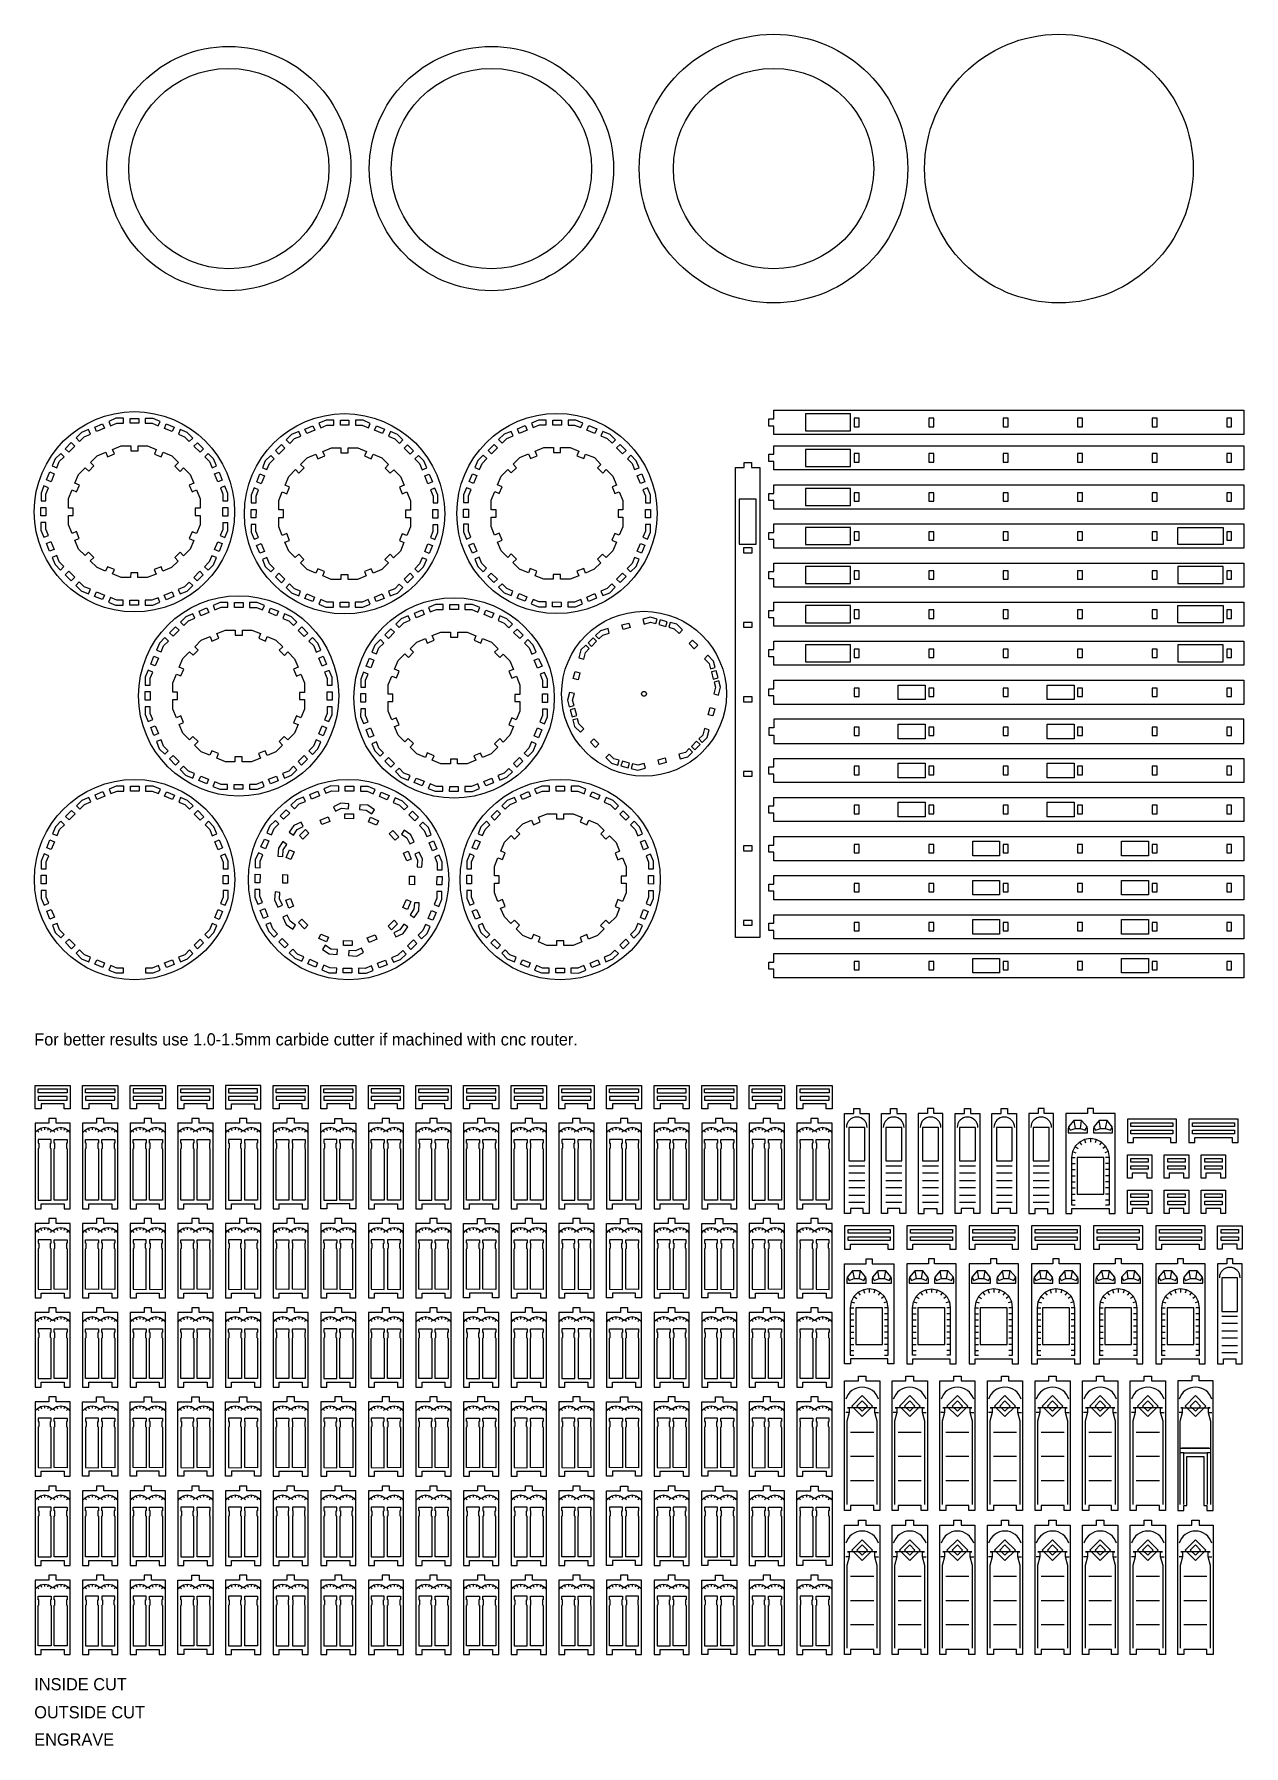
# Model space of a CAD drawing. Header units: millimetres. Extents: x 0 to 786, y -59 to 1053.
import ezdxf
from ezdxf.enums import TextEntityAlignment as Align

# ---------------------------------------------------------------- set-up
doc = ezdxf.new("R2010")
doc.units = ezdxf.units.MM
for name, color, linetype in [('Part 2 Inside CUt', 92, 'Continuous'), ('Part 2 Outside Cut', 1, 'Continuous'), ('Part 3 Inside Cut', 70, 'Continuous'), ('Part 3 Outside Cut', 1, 'Continuous'), ('Part1 engrave', 173, 'Continuous'), ('Part1 Inside Cut', 92, 'Continuous'), ('Part1 Outside cut', 1, 'Continuous')]:
    doc.layers.add(name, color=color, linetype=linetype)

msp = doc.modelspace()

# ---------------------------------------------------------------- texts
at = {"layer": 'Part1 engrave'}
msp.add_text('ENGRAVE', height=7.94, dxfattribs=at).set_placement((0, -61.6), align=Align.BOTTOM_LEFT)
at = {"layer": 'Part1 Inside Cut'}
msp.add_text('INSIDE CUT', height=7.94, dxfattribs=at).set_placement((0, -25.7), align=Align.BOTTOM_LEFT)
at = {"layer": 'Part1 Outside cut'}
for s, p in [('For better results use 1.0-1.5mm carbide cutter if machined with cnc router.', (0, 393.5)), ('OUTSIDE CUT', (0, -43.9))]:
    msp.add_text(s, height=7.938, dxfattribs=at).set_placement(p, align=Align.BOTTOM_LEFT)

# ---------------------------------------------------------------- linework, layer by layer
at = {"layer": 'Part 2 Inside CUt'}
for points in [[(58, 800.4), (58, 803.6), (53, 803.6), (48.4, 801.6), (49.6, 798.7), (53.7, 800.4)], [(67.9, 800.4), (62.3, 800.4), (62.3, 803.5), (67.9, 803.5)], [(80.6, 798.7), (81.8, 801.6), (77.2, 803.5), (72.2, 803.5), (72.2, 800.4), (76.6, 800.4)], [(194.7, 799.1), (194.7, 802.3), (189.7, 802.3), (185.1, 800.4), (186.3, 797.4), (190.3, 799.1)], [(199, 799.1), (199, 802.3), (204.5, 802.3), (204.5, 799.1)], [(217.2, 797.4), (218.4, 800.3), (213.8, 802.3), (208.8, 802.3), (208.8, 799.1), (213.2, 799.1)], [(332.8, 799.3), (332.8, 802.4), (327.8, 802.4), (323.2, 800.5), (324.4, 797.6), (328.4, 799.3)], [(342.7, 799.2), (337.1, 799.2), (337.1, 802.4), (342.7, 802.4)], [(355.4, 797.6), (356.6, 800.5), (352, 802.4), (347, 802.4), (347, 799.2), (351.3, 799.2)], [(36.5, 793.3), (35.3, 796.2), (30.7, 794.3), (27.2, 790.8), (29.4, 788.6), (32.5, 791.6)], [(44.4, 800), (45.7, 797.1), (40.5, 794.9), (39.3, 797.9)], [(90.9, 797.8), (89.7, 794.9), (84.6, 797), (85.8, 800)], [(100.8, 788.5), (103, 790.7), (99.5, 794.3), (94.9, 796.2), (93.7, 793.3), (97.7, 791.6)], [(173.2, 792), (172, 795), (167.3, 793), (163.8, 789.5), (166.1, 787.3), (169.1, 790.4)], [(181.1, 798.7), (182.3, 795.8), (177.2, 793.7), (175.9, 796.6)], [(222.4, 798.7), (227.6, 796.6), (226.3, 793.6), (221.2, 795.8)], [(237.4, 787.2), (239.7, 789.5), (236.1, 793), (231.5, 794.9), (230.3, 792), (234.3, 790.3)], [(311.3, 792.2), (310.1, 795.1), (305.5, 793.2), (301.9, 789.7), (304.2, 787.4), (307.3, 790.5)], [(319.2, 798.9), (320.4, 795.9), (315.3, 793.8), (314.1, 796.8)], [(365.7, 796.7), (364.5, 793.8), (359.3, 795.9), (360.5, 798.8)], [(375.6, 787.4), (377.8, 789.6), (374.3, 793.1), (369.7, 795.1), (368.4, 792.1), (372.5, 790.5)], [(19.4, 778.5), (17.2, 780.8), (13.6, 777.3), (11.7, 772.7), (14.6, 771.4), (16.3, 775.5)], [(26.4, 785.5), (22.4, 781.6), (20.2, 783.8), (24.1, 787.8)], [(62.7, 703.2), (62.6, 700), (56.5, 700), (50.8, 702.4), (52.1, 705.3), (47.7, 707.1), (46.4, 704.2), (40.8, 706.5), (36.4, 710.9), (38.7, 713.1), (35.3, 716.5), (33.1, 714.3), (28.7, 718.6), (26.4, 724.3), (29.3, 725.5), (27.5, 729.9), (24.6, 728.7), (22.2, 734.3), (22.2, 740.5), (25.4, 740.5), (25.4, 745.2), (22.3, 745.2), (22.3, 751.4), (24.6, 757), (27.5, 755.8), (29.4, 760.2), (26.4, 761.4), (28.8, 767.1), (33.1, 771.4), (35.4, 769.2), (38.7, 772.6), (36.5, 774.8), (40.8, 779.1), (46.5, 781.5), (47.7, 778.6), (52.1, 780.4), (50.9, 783.3), (56.6, 785.6), (62.7, 785.6), (62.7, 782.5), (67.5, 782.5), (67.5, 785.6), (73.6, 785.6), (79.3, 783.3), (78.1, 780.3), (82.5, 778.5), (83.7, 781.5), (89.4, 779.1), (93.7, 774.8), (91.4, 772.5), (94.8, 769.1), (97.1, 771.4), (101.4, 767), (103.7, 761.4), (100.8, 760.2), (102.6, 755.8), (105.5, 757), (107.9, 751.3), (107.9, 745.2), (104.7, 745.2), (104.7, 740.4), (107.9, 740.4), (107.9, 734.3), (105.5, 728.6), (102.6, 729.8), (100.8, 725.4), (103.7, 724.2), (101.3, 718.5), (97, 714.2), (94.8, 716.5), (91.4, 713.1), (93.6, 710.8), (89.3, 706.5), (83.6, 704.2), (82.4, 707.1), (78, 705.3), (79.2, 702.3), (73.5, 700), (67.4, 700), (67.4, 703.2)], [(106.1, 787.7), (110, 783.8), (107.8, 781.5), (103.8, 785.4)], [(115.6, 771.3), (118.5, 772.6), (116.6, 777.2), (113, 780.7), (110.8, 778.5), (113.9, 775.4)], [(156, 777.3), (153.8, 779.5), (150.2, 776), (148.3, 771.4), (151.3, 770.2), (152.9, 774.2)], [(163, 784.2), (159.1, 780.3), (156.8, 782.6), (160.8, 786.5)], [(199.3, 701.9), (199.3, 698.7), (193.1, 698.7), (187.5, 701.1), (188.7, 704), (184.3, 705.8), (183.1, 702.9), (177.4, 705.3), (173.1, 709.6), (175.3, 711.8), (172, 715.2), (169.7, 713), (165.4, 717.3), (163, 723), (166, 724.2), (164.2, 728.6), (161.2, 727.4), (158.9, 733.1), (158.9, 739.2), (162.1, 739.2), (162.1, 744), (158.9, 744), (158.9, 750.1), (161.2, 755.8), (164.2, 754.5), (166, 758.9), (163.1, 760.2), (165.4, 765.8), (169.8, 770.2), (172, 767.9), (175.4, 771.3), (173.1, 773.5), (177.5, 777.9), (183.1, 780.2), (184.4, 777.3), (188.8, 779.1), (187.5, 782), (193.2, 784.4), (199.4, 784.4), (199.4, 781.2), (204.1, 781.2), (204.1, 784.4), (210.3, 784.4), (215.9, 782), (214.7, 779.1), (219.1, 777.2), (220.3, 780.2), (226, 777.8), (230.3, 773.5), (228.1, 771.2), (231.4, 767.9), (233.7, 770.1), (238, 765.8), (240.4, 760.1), (237.4, 758.9), (239.2, 754.5), (242.2, 755.7), (244.5, 750), (244.5, 743.9), (241.3, 743.9), (241.3, 739.1), (244.5, 739.1), (244.5, 733), (242.2, 727.3), (239.2, 728.5), (237.4, 724.1), (240.3, 722.9), (238, 717.3), (233.6, 712.9), (231.4, 715.2), (228, 711.8), (230.3, 709.6), (225.9, 705.2), (220.3, 702.9), (219, 705.8), (214.6, 704), (215.8, 701.1), (210.2, 698.7), (204, 698.7), (204, 701.9)], [(242.7, 786.4), (246.6, 782.5), (244.4, 780.2), (240.5, 784.2)], [(252.2, 770.1), (255.1, 771.3), (253.2, 775.9), (249.7, 779.4), (247.4, 777.2), (250.5, 774.1)], [(294.2, 777.4), (291.9, 779.7), (288.4, 776.1), (286.5, 771.5), (289.4, 770.3), (291.1, 774.3)], [(301.1, 784.4), (297.2, 780.5), (295, 782.7), (298.9, 786.6)], [(337.4, 702.1), (337.4, 698.9), (331.3, 698.9), (325.6, 701.2), (326.8, 704.2), (322.4, 706), (321.2, 703.1), (315.5, 705.4), (311.2, 709.8), (313.5, 712), (310.1, 715.4), (307.8, 713.1), (303.5, 717.5), (301.2, 723.1), (304.1, 724.4), (302.3, 728.8), (299.3, 727.5), (297, 733.2), (297, 739.4), (300.2, 739.3), (300.2, 744.1), (297, 744.1), (297, 750.3), (299.4, 755.9), (302.3, 754.7), (304.1, 759.1), (301.2, 760.3), (303.5, 766), (307.9, 770.3), (310.1, 768.1), (313.5, 771.4), (311.3, 773.7), (315.6, 778), (321.3, 780.4), (322.5, 777.4), (326.9, 779.2), (325.7, 782.2), (331.3, 784.5), (337.5, 784.5), (337.5, 781.3), (342.2, 781.3), (342.2, 784.5), (348.4, 784.5), (354, 782.2), (352.8, 779.2), (357.2, 777.4), (358.4, 780.3), (364.1, 778), (368.4, 773.6), (366.2, 771.4), (369.6, 768), (371.8, 770.3), (376.1, 765.9), (378.5, 760.2), (375.6, 759), (377.4, 754.6), (380.3, 755.8), (382.7, 750.2), (382.6, 744), (379.5, 744), (379.5, 739.3), (382.6, 739.3), (382.6, 733.1), (380.3, 727.5), (377.4, 728.7), (375.5, 724.3), (378.5, 723.1), (376.1, 717.4), (371.8, 713.1), (369.5, 715.3), (366.1, 712), (368.4, 709.7), (364, 705.4), (358.4, 703), (357.2, 706), (352.8, 704.1), (354, 701.2), (348.3, 698.9), (342.2, 698.9), (342.2, 702.1)], [(380.8, 786.6), (384.8, 782.6), (382.5, 780.4), (378.6, 784.3)], [(390.3, 770.2), (393.2, 771.4), (391.3, 776), (387.8, 779.6), (385.6, 777.3), (388.6, 774.3)], [(10.9, 762.3), (7.9, 763.5), (10.1, 768.7), (13, 767.5)], [(119.3, 762.2), (117.2, 767.4), (120.1, 768.6), (122.2, 763.4)], [(9.2, 758.4), (6.3, 759.6), (4.4, 755), (4.4, 750), (7.5, 750), (7.5, 754.3)], [(122.6, 749.9), (125.8, 749.9), (125.8, 754.8), (123.9, 759.5), (121, 758.3), (122.6, 754.2)], [(145.8, 757.1), (142.9, 758.3), (141, 753.7), (141, 748.7), (144.2, 748.7), (144.2, 753)], [(147.5, 761), (144.6, 762.3), (146.7, 767.4), (149.6, 766.2)], [(255.9, 760.9), (253.8, 766.1), (256.8, 767.3), (258.9, 762.2)], [(259.3, 748.6), (262.4, 748.6), (262.4, 753.6), (260.5, 758.2), (257.6, 757), (259.3, 752.9)], [(284, 757.2), (281, 758.4), (279.1, 753.8), (279.1, 748.8), (282.3, 748.8), (282.3, 753.2)], [(285.6, 761.2), (282.7, 762.4), (284.8, 767.5), (287.7, 766.3)], [(394.1, 761.1), (392, 766.2), (394.9, 767.5), (397, 762.3)], [(397.4, 748.7), (400.6, 748.7), (400.6, 753.7), (398.7, 758.3), (395.7, 757.1), (397.4, 753.1)], [(4.3, 745.7), (7.5, 745.7), (7.5, 740.1), (4.3, 740.1)], [(125.8, 740), (122.6, 740), (122.6, 745.6), (125.8, 745.5)], [(7.5, 735.8), (4.3, 735.8), (4.3, 730.8), (6.2, 726.2), (9.2, 727.4), (7.5, 731.4)], [(120.9, 727.3), (123.9, 726.1), (125.8, 730.7), (125.8, 735.7), (122.6, 735.7), (122.6, 731.3)], [(141, 744.4), (144.2, 744.4), (144.1, 738.8), (141, 738.8)], [(144.1, 734.5), (141, 734.5), (141, 729.5), (142.9, 724.9), (145.8, 726.1), (144.1, 730.1)], [(257.6, 726), (260.5, 724.8), (262.4, 729.4), (262.4, 734.4), (259.2, 734.4), (259.2, 730)], [(262.4, 738.7), (259.2, 738.7), (259.2, 744.3), (262.4, 744.3)], [(279.1, 744.5), (282.3, 744.5), (282.3, 739), (279.1, 739)], [(282.3, 734.7), (279.1, 734.7), (279.1, 729.7), (281, 725.1), (283.9, 726.3), (282.3, 730.3)], [(395.7, 726.2), (398.6, 724.9), (400.5, 729.6), (400.5, 734.6), (397.4, 734.6), (397.4, 730.2)], [(400.5, 738.9), (397.4, 738.9), (397.4, 744.4), (400.6, 744.4)], [(10, 717.1), (7.9, 722.2), (10.8, 723.4), (12.9, 718.3)], [(120.1, 717), (117.2, 718.2), (119.3, 723.3), (122.2, 722.1)], [(14.6, 714.3), (11.7, 713.1), (13.6, 708.5), (17.1, 704.9), (19.3, 707.2), (16.3, 710.3)], [(110.7, 707.1), (113, 704.9), (116.5, 708.4), (118.4, 713), (115.5, 714.2), (113.8, 710.2)], [(146.6, 715.8), (144.5, 720.9), (147.5, 722.1), (149.6, 717)], [(151.2, 713), (148.3, 711.8), (150.2, 707.2), (153.7, 703.7), (156, 705.9), (152.9, 709)], [(247.4, 705.8), (249.6, 703.6), (253.1, 707.1), (255.1, 711.7), (252.1, 712.9), (250.5, 708.9)], [(256.7, 715.7), (253.8, 716.9), (255.9, 722), (258.8, 720.8)], [(284.8, 715.9), (282.6, 721.1), (285.6, 722.3), (287.7, 717.2)], [(289.3, 713.2), (286.4, 712), (288.3, 707.3), (291.8, 703.8), (294.1, 706.1), (291, 709.1)], [(385.5, 706), (387.7, 703.7), (391.3, 707.3), (393.2, 711.9), (390.3, 713.1), (388.6, 709.1)], [(394.8, 715.8), (391.9, 717.1), (394, 722.2), (397, 721)], [(24.1, 698), (20.1, 701.9), (22.4, 704.1), (26.3, 700.2)], [(103.8, 700.1), (107.7, 704.1), (109.9, 701.8), (106, 697.9)], [(160.7, 696.7), (156.8, 700.6), (159, 702.9), (162.9, 698.9)], [(240.4, 698.9), (244.3, 702.8), (246.6, 700.5), (242.6, 696.6)], [(298.8, 696.8), (294.9, 700.8), (297.1, 703), (301.1, 699.1)], [(378.5, 699), (382.5, 702.9), (384.7, 700.7), (380.8, 696.8)], [(29.3, 697.2), (27.1, 694.9), (30.6, 691.4), (35.2, 689.5), (36.5, 692.4), (32.4, 694.1)], [(45.6, 688.6), (44.3, 685.7), (39.2, 687.8), (40.4, 690.7)], [(89.6, 690.7), (90.8, 687.8), (85.7, 685.6), (84.5, 688.6)], [(93.6, 692.3), (94.8, 689.4), (99.4, 691.3), (103, 694.8), (100.7, 697.1), (97.6, 694)], [(166, 695.9), (163.7, 693.6), (167.3, 690.1), (171.9, 688.2), (173.1, 691.1), (169.1, 692.8)], [(230.2, 691.1), (231.4, 688.1), (236.1, 690), (239.6, 693.6), (237.3, 695.8), (234.3, 692.7)], [(304.1, 696), (301.9, 693.8), (305.4, 690.2), (310, 688.3), (311.2, 691.3), (307.2, 692.9)], [(368.3, 691.2), (369.6, 688.3), (374.2, 690.2), (377.7, 693.7), (375.5, 696), (372.4, 692.9)], [(49.5, 687), (48.3, 684), (52.9, 682.1), (57.9, 682.1), (57.9, 685.3), (53.6, 685.3)], [(62.2, 682.1), (62.2, 685.3), (67.8, 685.3), (67.8, 682.1)], [(72.1, 685.3), (72.1, 682.1), (77.1, 682.1), (81.7, 684), (80.5, 686.9), (76.5, 685.3)], [(112.2, 680.3), (113.4, 677.3), (108.3, 675.2), (107.1, 678.2)], [(125.8, 680.7), (125.8, 683.8), (120.8, 683.8), (116.2, 681.9), (117.4, 679), (121.5, 680.7)], [(135.7, 680.6), (130.1, 680.6), (130.1, 683.8), (135.7, 683.8)], [(148.4, 679), (149.6, 681.9), (145, 683.8), (140, 683.8), (140, 680.6), (144.4, 680.6)], [(158.7, 678.1), (157.5, 675.2), (152.4, 677.3), (153.6, 680.2)], [(181, 684.4), (175.8, 686.5), (177.1, 689.5), (182.2, 687.3)], [(186.2, 685.7), (185, 682.7), (189.6, 680.8), (194.6, 680.8), (194.6, 684), (190.2, 684)], [(198.9, 680.8), (198.9, 684), (204.4, 684), (204.4, 680.8)], [(208.7, 684), (208.7, 680.8), (213.7, 680.8), (218.3, 682.7), (217.1, 685.7), (213.1, 684)], [(226.2, 689.4), (227.5, 686.5), (222.3, 684.4), (221.1, 687.3)], [(252.3, 679), (253.5, 676), (248.3, 673.9), (247.1, 676.8)], [(265.8, 679.3), (265.9, 682.5), (260.9, 682.5), (256.2, 680.6), (257.4, 677.7), (261.5, 679.3)], [(270.2, 679.3), (270.2, 682.5), (275.7, 682.5), (275.7, 679.3)], [(288.4, 677.6), (289.6, 680.6), (285, 682.5), (280, 682.5), (280, 679.3), (284.4, 679.3)], [(298.7, 676.8), (297.5, 673.9), (292.4, 676), (293.6, 678.9)], [(320.3, 687.5), (319.1, 684.6), (314, 686.7), (315.2, 689.6)], [(324.3, 685.8), (323.1, 682.9), (327.7, 681), (332.7, 681), (332.7, 684.2), (328.3, 684.2)], [(337, 681), (337, 684.2), (342.6, 684.1), (342.6, 681)], [(346.9, 684.1), (346.9, 681), (351.9, 681), (356.5, 682.9), (355.3, 685.8), (351.2, 684.1)], [(364.4, 689.6), (365.6, 686.6), (360.4, 684.5), (359.2, 687.4)], [(94.2, 665.8), (90.2, 661.9), (88, 664.1), (91.9, 668)], [(104.3, 673.6), (103.1, 676.5), (98.5, 674.6), (95, 671.1), (97.2, 668.8), (100.3, 671.9)], [(168.6, 668.8), (170.8, 671), (167.3, 674.5), (162.7, 676.5), (161.5, 673.5), (165.5, 671.9)], [(173.9, 668), (177.8, 664), (175.5, 661.8), (171.6, 665.7)], [(244.4, 672.3), (243.1, 675.2), (238.5, 673.3), (235, 669.7), (237.2, 667.5), (240.3, 670.6)], [(308.6, 667.4), (310.9, 669.7), (307.3, 673.2), (302.7, 675.1), (301.5, 672.2), (305.5, 670.5)], [(382.8, 666.2), (382, 669.3), (386.6, 670.5), (387.4, 667.5)], [(404, 670.1), (404.9, 673.1), (400.6, 674.3), (395.6, 672.9), (396.4, 669.8), (400.6, 671)], [(406, 669.5), (410.6, 668.3), (411.5, 671.3), (406.9, 672.6)], [(412.6, 667.8), (416.1, 666.8), (419.2, 663.7), (421.4, 666), (417.7, 669.7), (413.4, 670.8)], [(87.2, 658.8), (84.9, 661.1), (81.4, 657.5), (79.5, 652.9), (82.4, 651.7), (84.1, 655.7)], [(130.4, 583.5), (130.4, 580.3), (124.3, 580.3), (118.6, 582.6), (119.8, 585.6), (115.5, 587.4), (114.2, 584.5), (108.6, 586.8), (104.2, 591.2), (106.5, 593.4), (103.1, 596.8), (100.9, 594.5), (96.5, 598.9), (94.2, 604.5), (97.1, 605.8), (95.3, 610.2), (92.4, 608.9), (90, 614.6), (90, 620.8), (93.2, 620.8), (93.2, 625.5), (90, 625.5), (90, 631.7), (92.4, 637.3), (95.3, 636.1), (97.2, 640.5), (94.2, 641.7), (96.6, 647.4), (100.9, 651.7), (103.2, 649.5), (106.5, 652.8), (104.3, 655.1), (108.6, 659.4), (114.3, 661.8), (115.5, 658.8), (119.9, 660.6), (118.7, 663.6), (124.4, 665.9), (130.5, 665.9), (130.5, 662.7), (135.3, 662.7), (135.3, 665.9), (141.4, 665.9), (147.1, 663.6), (145.9, 660.6), (150.3, 658.8), (151.5, 661.7), (157.1, 659.4), (161.5, 655), (159.2, 652.8), (162.6, 649.4), (164.8, 651.7), (169.2, 647.3), (171.5, 641.7), (168.6, 640.4), (170.4, 636), (173.3, 637.2), (175.7, 631.6), (175.7, 625.4), (172.5, 625.4), (172.5, 620.7), (175.7, 620.7), (175.7, 614.5), (173.3, 608.9), (170.4, 610.1), (168.6, 605.7), (171.5, 604.5), (169.1, 598.8), (164.8, 594.5), (162.5, 596.7), (159.2, 593.4), (161.4, 591.1), (157.1, 586.8), (151.4, 584.4), (150.2, 587.4), (145.8, 585.6), (147, 582.6), (141.3, 580.3), (135.2, 580.3), (135.2, 583.5)], [(183.3, 651.6), (186.3, 652.8), (184.4, 657.5), (180.8, 661), (178.6, 658.7), (181.7, 655.7)], [(227.2, 657.5), (225, 659.7), (221.4, 656.2), (219.5, 651.6), (222.4, 650.4), (224.1, 654.4)], [(234.2, 664.5), (230.3, 660.5), (228, 662.8), (231.9, 666.7)], [(270.5, 582.1), (270.5, 579), (264.3, 579), (258.7, 581.3), (259.9, 584.2), (255.5, 586.1), (254.3, 583.1), (248.6, 585.5), (244.3, 589.8), (246.5, 592.1), (243.1, 595.4), (240.9, 593.2), (236.6, 597.5), (234.2, 603.2), (237.2, 604.4), (235.3, 608.8), (232.4, 607.6), (230.1, 613.3), (230.1, 619.4), (233.2, 619.4), (233.2, 624.2), (230.1, 624.2), (230.1, 630.3), (232.4, 636), (235.4, 634.8), (237.2, 639.2), (234.2, 640.4), (236.6, 646.1), (240.9, 650.4), (243.2, 648.1), (246.6, 651.5), (244.3, 653.8), (248.7, 658.1), (254.3, 660.4), (255.5, 657.5), (259.9, 659.3), (258.7, 662.3), (264.4, 664.6), (270.5, 664.6), (270.5, 661.4), (275.3, 661.4), (275.3, 664.6), (281.4, 664.6), (287.1, 662.2), (285.9, 659.3), (290.3, 657.5), (291.5, 660.4), (297.2, 658), (301.5, 653.7), (299.3, 651.5), (302.6, 648.1), (304.9, 650.3), (309.2, 646), (311.5, 640.3), (308.6, 639.1), (310.4, 634.7), (313.4, 635.9), (315.7, 630.2), (315.7, 624.1), (312.5, 624.1), (312.5, 619.4), (315.7, 619.4), (315.7, 613.2), (313.3, 607.5), (310.4, 608.8), (308.6, 604.4), (311.5, 603.2), (309.2, 597.5), (304.8, 593.1), (302.6, 595.4), (299.2, 592), (301.4, 589.8), (297.1, 585.5), (291.4, 583.1), (290.2, 586), (285.8, 584.2), (287, 581.3), (281.4, 578.9), (275.2, 579), (275.2, 582.1)], [(313.9, 666.6), (317.8, 662.7), (315.6, 660.5), (311.6, 664.4)], [(323.4, 650.3), (326.3, 651.5), (324.4, 656.1), (320.9, 659.7), (318.6, 657.4), (321.7, 654.3)], [(362.3, 655.3), (365.6, 658.7), (363.4, 660.9), (360, 657.6)], [(367.1, 660.2), (369.6, 662.7), (373.8, 663.8), (373, 666.9), (368, 665.5), (364.8, 662.4)], [(428, 659.4), (431.3, 656.1), (429.1, 653.8), (425.7, 657.2)], [(78.6, 642.6), (75.7, 643.8), (77.8, 649), (80.8, 647.7)], [(187.1, 642.5), (185, 647.6), (187.9, 648.9), (190, 643.7)], [(218.7, 641.3), (215.7, 642.5), (217.9, 647.6), (220.8, 646.4)], [(327.1, 641.2), (325, 646.3), (327.9, 647.5), (330.1, 642.4)], [(360.8, 653.9), (358.6, 656.1), (355.4, 653), (354.1, 647.9), (357.2, 647.1), (358.3, 651.3)], [(439.7, 640.7), (442.7, 641.5), (441.6, 645.8), (437.9, 649.5), (435.7, 647.2), (438.8, 644.2)], [(77, 638.6), (74.1, 639.8), (72.1, 635.2), (72.1, 630.2), (75.3, 630.2), (75.3, 634.6)], [(190.4, 630.1), (193.6, 630.1), (193.6, 635.1), (191.7, 639.7), (188.7, 638.5), (190.4, 634.5)], [(217, 637.3), (214.1, 638.5), (212.2, 633.9), (212.2, 628.9), (215.3, 628.9), (215.3, 633.3)], [(330.4, 628.8), (333.6, 628.8), (333.6, 633.8), (331.7, 638.4), (328.8, 637.2), (330.4, 633.2)], [(351.7, 639), (354.7, 638.2), (353.5, 633.6), (350.4, 634.4)], [(441.4, 634.1), (444.5, 634.9), (443.3, 639.5), (440.2, 638.7)], [(72.1, 625.9), (75.3, 625.9), (75.3, 620.4), (72.1, 620.4)], [(193.6, 620.3), (190.4, 620.3), (190.4, 625.8), (193.6, 625.8)], [(212.2, 624.6), (215.3, 624.6), (215.3, 619), (212.2, 619)], [(333.6, 618.9), (330.4, 618.9), (330.4, 624.5), (333.6, 624.5)], [(350.9, 616.9), (350, 620.4), (351.1, 624.6), (348, 625.4), (346.7, 620.4), (347.8, 616.1)], [(442, 632.1), (442.9, 628.7), (441.8, 624.5), (444.8, 623.6), (446.2, 628.7), (445, 632.9)], [(75.3, 616.1), (72.1, 616.1), (72.1, 611.1), (74, 606.5), (77, 607.7), (75.3, 611.7)], [(188.7, 607.6), (191.6, 606.4), (193.6, 611), (193.6, 616), (190.4, 616), (190.4, 611.6)], [(215.3, 614.7), (212.2, 614.7), (212.1, 609.7), (214.1, 605.1), (217, 606.3), (215.3, 610.4)], [(328.7, 606.2), (331.7, 605), (333.6, 609.6), (333.6, 614.6), (330.4, 614.6), (330.4, 610.3)], [(349.6, 609.5), (352.7, 610.3), (351.4, 614.9), (348.4, 614.1)], [(438.1, 610.9), (439.4, 615.5), (442.4, 614.7), (441.2, 610.1)], [(77.8, 597.3), (75.7, 602.5), (78.6, 603.7), (80.7, 598.6)], [(187.9, 597.2), (184.9, 598.5), (187.1, 603.6), (190, 602.4)], [(217.8, 596), (215.7, 601.1), (218.6, 602.4), (220.8, 597.2)], [(327.9, 595.9), (325, 597.1), (327.1, 602.3), (330, 601)], [(353.2, 608.3), (350.1, 607.5), (351.3, 603.2), (355, 599.6), (357.2, 601.8), (354.1, 604.9)], [(432.1, 595.2), (434.3, 592.9), (437.4, 596.1), (438.8, 601.1), (435.7, 601.9), (434.6, 597.7)], [(82.4, 594.6), (79.4, 593.4), (81.3, 588.7), (84.9, 585.2), (87.1, 587.5), (84, 590.5)], [(178.5, 587.4), (180.8, 585.1), (184.3, 588.7), (186.2, 593.3), (183.3, 594.5), (181.6, 590.5)], [(222.4, 593.2), (219.5, 592), (221.4, 587.4), (224.9, 583.9), (227.1, 586.1), (224.1, 589.2)], [(318.5, 586), (320.8, 583.8), (324.3, 587.3), (326.2, 591.9), (323.3, 593.2), (321.6, 589.1)], [(361.5, 593), (363.8, 595.2), (367.1, 591.9), (364.9, 589.6)], [(432.9, 591.5), (430.6, 593.7), (427.3, 590.3), (429.5, 588.1)], [(91.8, 578.2), (87.9, 582.2), (90.2, 584.4), (94.1, 580.5)], [(171.5, 580.4), (175.5, 584.3), (177.7, 582.1), (173.8, 578.2)], [(231.9, 576.9), (227.9, 580.8), (230.2, 583.1), (234.1, 579.1)], [(311.6, 579.1), (315.5, 583), (317.7, 580.8), (313.8, 576.8)], [(380.3, 581.3), (376.8, 582.2), (373.7, 585.3), (371.5, 583.1), (375.2, 579.4), (379.4, 578.2)], [(386, 576.4), (386.9, 579.5), (382.3, 580.7), (381.4, 577.7)], [(388.8, 579), (388, 575.9), (392.3, 574.8), (397.3, 576.1), (396.5, 579.2), (392.3, 578.1)], [(410.9, 579.8), (406.3, 578.5), (405.5, 581.6), (410.1, 582.8)], [(425.8, 588.9), (423.3, 586.4), (419, 585.2), (419.9, 582.2), (424.9, 583.5), (428, 586.6)], [(97.1, 577.4), (94.9, 575.2), (98.4, 571.7), (103, 569.7), (104.2, 572.7), (100.2, 574.3)], [(113.3, 568.9), (112.1, 566), (107, 568.1), (108.2, 571)], [(157.4, 571), (158.6, 568), (153.5, 565.9), (152.3, 568.9)], [(161.4, 572.6), (162.6, 569.7), (167.2, 571.6), (170.7, 575.1), (168.5, 577.4), (165.4, 574.3)], [(237.2, 576.1), (234.9, 573.9), (238.4, 570.3), (243.1, 568.4), (244.3, 571.3), (240.2, 573)], [(253.4, 567.6), (252.2, 564.6), (247, 566.8), (248.2, 569.7)], [(297.4, 569.6), (298.6, 566.7), (293.5, 564.6), (292.3, 567.5)], [(301.4, 571.3), (302.6, 568.4), (307.2, 570.3), (310.8, 573.8), (308.5, 576), (305.4, 573)], [(36.7, 554.2), (35.5, 557.1), (30.9, 555.2), (27.4, 551.7), (29.6, 549.4), (32.7, 552.5)], [(44.6, 560.9), (45.8, 557.9), (40.7, 555.8), (39.5, 558.8)], [(58.2, 561.3), (58.2, 564.4), (53.2, 564.4), (48.6, 562.5), (49.8, 559.6), (53.8, 561.3)], [(62.5, 561.3), (62.5, 564.4), (68.1, 564.4), (68.1, 561.2)], [(80.8, 559.6), (82, 562.5), (77.4, 564.4), (72.4, 564.4), (72.4, 561.2), (76.7, 561.2)], [(86, 560.8), (91.1, 558.7), (89.9, 555.8), (84.7, 557.9)], [(101, 549.4), (103.2, 551.6), (99.7, 555.2), (95.1, 557.1), (93.9, 554.1), (97.9, 552.5)], [(117.3, 567.2), (116.1, 564.3), (120.7, 562.4), (125.7, 562.4), (125.7, 565.6), (121.4, 565.6)], [(130, 562.4), (130, 565.6), (135.6, 565.5), (135.6, 562.4)], [(139.9, 565.5), (139.9, 562.4), (144.9, 562.4), (149.5, 564.3), (148.3, 567.2), (144.2, 565.5)], [(176.3, 554.5), (175.1, 557.4), (170.5, 555.6), (166.9, 552.1), (169.1, 549.8), (172.3, 552.9)], [(185.5, 558.1), (180.3, 556.1), (179.1, 559), (184.3, 561.1)], [(197.9, 561.3), (197.9, 564.5), (192.9, 564.6), (188.3, 562.7), (189.5, 559.8), (193.5, 561.4)], [(207.7, 561.2), (202.2, 561.3), (202.2, 564.5), (207.8, 564.4)], [(220.4, 559.4), (221.7, 562.3), (217.1, 564.3), (212.1, 564.3), (212, 561.2), (216.4, 561.1)], [(225.6, 560.6), (230.7, 558.4), (229.5, 555.5), (224.4, 557.7)], [(240.5, 549), (242.8, 551.2), (239.3, 554.8), (234.7, 556.8), (233.4, 553.8), (237.5, 552.1)], [(257.4, 565.9), (256.1, 563), (260.7, 561.1), (265.7, 561.1), (265.7, 564.2), (261.4, 564.2)], [(270, 561), (270.1, 564.2), (275.6, 564.2), (275.6, 561)], [(279.9, 564.2), (279.9, 561), (284.9, 561), (289.5, 562.9), (288.3, 565.9), (284.3, 564.2)], [(313.4, 554.2), (312.2, 557.1), (307.5, 555.2), (304, 551.7), (306.2, 549.4), (309.3, 552.5)], [(321.3, 560.9), (322.5, 557.9), (317.3, 555.8), (316.1, 558.7)], [(334.9, 561.2), (334.9, 564.4), (329.9, 564.4), (325.2, 562.5), (326.5, 559.6), (330.5, 561.2)], [(344.7, 561.2), (339.2, 561.2), (339.2, 564.4), (344.7, 564.4)], [(357.4, 559.5), (358.6, 562.5), (354, 564.4), (349, 564.4), (349, 561.2), (353.4, 561.2)], [(367.7, 558.7), (366.5, 555.8), (361.4, 557.9), (362.6, 560.8)], [(377.6, 549.3), (379.9, 551.6), (376.3, 555.1), (371.7, 557), (370.5, 554.1), (374.5, 552.4)], [(24.3, 548.6), (26.6, 546.4), (22.6, 542.5), (20.4, 544.7)], [(107.9, 542.4), (104, 546.3), (106.3, 548.6), (110.2, 544.6)], [(162.1, 542.9), (159.9, 545.2), (163.8, 549.1), (166.1, 546.8)], [(204.2, 549.8), (204.4, 553), (199.2, 553.4), (194.5, 551.1), (195.9, 548.2), (199.8, 550.1)], [(219.4, 546.4), (221.2, 549.1), (216.9, 552), (211.7, 552.4), (211.5, 549.2), (215.8, 548.9)], [(247.4, 541.9), (243.5, 545.9), (245.8, 548.1), (249.7, 544.2)], [(303.2, 546.4), (299.3, 542.4), (297, 544.7), (301, 548.6)], [(339.5, 464), (339.5, 460.9), (333.3, 460.9), (327.7, 463.2), (328.9, 466.2), (324.5, 468), (323.3, 465), (317.6, 467.4), (313.3, 471.7), (315.5, 474), (312.1, 477.4), (309.9, 475.1), (305.6, 479.5), (303.2, 485.1), (306.2, 486.3), (304.3, 490.7), (301.4, 489.5), (299.1, 495.2), (299.1, 501.3), (302.2, 501.3), (302.2, 506.1), (299.1, 506.1), (299.1, 512.2), (301.4, 517.9), (304.4, 516.7), (306.2, 521.1), (303.3, 522.3), (305.6, 528), (310, 532.3), (312.2, 530.1), (315.6, 533.4), (313.3, 535.7), (317.7, 540), (323.3, 542.3), (324.5, 539.4), (328.9, 541.2), (327.7, 544.2), (333.4, 546.5), (339.5, 546.5), (339.5, 543.3), (344.3, 543.3), (344.3, 546.5), (350.4, 546.5), (356.1, 544.1), (354.9, 541.2), (359.3, 539.4), (360.5, 542.3), (366.2, 540), (370.5, 535.6), (368.3, 533.4), (371.6, 530), (373.9, 532.2), (378.2, 527.9), (380.5, 522.2), (377.6, 521), (379.4, 516.6), (382.4, 517.8), (384.7, 512.2), (384.7, 506), (381.5, 506), (381.5, 501.3), (384.7, 501.3), (384.7, 495.1), (382.3, 489.5), (379.4, 490.7), (377.6, 486.3), (380.5, 485.1), (378.2, 479.4), (373.8, 475.1), (371.6, 477.3), (368.2, 473.9), (370.5, 471.7), (366.1, 467.4), (360.4, 465), (359.2, 468), (354.8, 466.1), (356, 463.2), (350.4, 460.9), (344.2, 460.9), (344.2, 464)], [(382.9, 548.5), (386.8, 544.6), (384.6, 542.4), (380.7, 546.3)], [(19.6, 539.4), (17.3, 541.7), (13.8, 538.1), (11.9, 533.5), (14.8, 532.3), (16.5, 536.3)], [(115.7, 532.2), (118.7, 533.4), (116.8, 538.1), (113.2, 541.6), (111, 539.3), (114.1, 536.3)], [(159, 539.9), (156.8, 542.2), (153.2, 538.7), (151.3, 534.1), (154.2, 532.8), (155.9, 536.9)], [(174.9, 538.2), (173.5, 541), (168.8, 538.8), (165.8, 534.5), (168.5, 532.7), (170.9, 536.3)], [(238.7, 533.3), (242.3, 530.8), (244.2, 526.9), (247, 528.2), (244.8, 532.9), (240.5, 535.9)], [(255.1, 531.7), (258, 532.9), (256.2, 537.5), (252.7, 541.1), (250.4, 538.9), (253.5, 535.7)], [(296.2, 539.4), (294, 541.7), (290.4, 538.1), (288.5, 533.5), (291.5, 532.3), (293.1, 536.3)], [(392.4, 532.2), (395.3, 533.4), (393.4, 538), (389.9, 541.6), (387.6, 539.3), (390.7, 536.2)], [(13.2, 528.3), (11, 523.2), (8.1, 524.4), (10.2, 529.6)], [(119.5, 523.1), (117.4, 528.2), (120.3, 529.5), (122.4, 524.3)], [(150.3, 523.8), (147.4, 525), (149.6, 530.1), (152.5, 528.9)], [(161.5, 518.7), (161.9, 523), (164.3, 526.6), (161.7, 528.4), (158.8, 524.1), (158.4, 518.9)], [(258.8, 522.5), (256.7, 527.7), (259.6, 528.9), (261.7, 523.7)], [(287.7, 523.2), (284.7, 524.4), (286.9, 529.5), (289.8, 528.3)], [(396.1, 523.1), (394, 528.2), (396.9, 529.4), (399.1, 524.3)], [(9.4, 519.2), (6.4, 520.4), (4.5, 515.8), (4.5, 510.8), (7.7, 510.8), (7.7, 515.2)], [(122.8, 510.7), (126, 510.7), (126, 515.7), (124.1, 520.3), (121.1, 519.1), (122.8, 515.1)], [(148.6, 519.8), (145.7, 521.1), (143.7, 516.5), (143.7, 511.5), (146.8, 511.4), (146.9, 515.8)], [(248.9, 512), (252, 511.7), (252.4, 516.9), (250.2, 521.6), (247.3, 520.3), (249.2, 516.3)], [(261.9, 510.1), (265.1, 510.1), (265.2, 515.1), (263.3, 519.7), (260.4, 518.5), (262, 514.5)], [(286, 519.2), (283.1, 520.4), (281.2, 515.8), (281.2, 510.8), (284.3, 510.8), (284.3, 515.2)], [(399.4, 510.7), (402.6, 510.7), (402.6, 515.7), (400.7, 520.3), (397.8, 519.1), (399.4, 515.1)], [(4.5, 501), (4.5, 506.5), (7.7, 506.5), (7.7, 501)], [(126, 500.9), (122.8, 500.9), (122.8, 506.4), (126, 506.4)], [(146.8, 507.1), (146.7, 501.6), (143.6, 501.6), (143.6, 507.2)], [(261.8, 500.3), (261.9, 505.8), (265.1, 505.8), (265, 500.2)], [(281.2, 506.5), (284.3, 506.5), (284.3, 501), (281.2, 501)], [(402.6, 500.8), (399.4, 500.9), (399.4, 506.4), (402.6, 506.4)], [(7.7, 496.7), (4.5, 496.7), (4.5, 491.7), (6.4, 487.1), (9.4, 488.3), (7.7, 492.3)], [(121.1, 488.2), (124, 487), (126, 491.6), (126, 496.6), (122.8, 496.6), (122.8, 492.2)], [(146.7, 497.3), (143.5, 497.3), (143.5, 492.3), (145.3, 487.7), (148.3, 488.9), (146.6, 492.9)], [(161.3, 487.1), (159.4, 491.1), (159.7, 495.4), (156.6, 495.7), (156.2, 490.5), (158.4, 485.8)], [(260, 487.6), (262.9, 486.3), (264.9, 490.9), (264.9, 495.9), (261.8, 496), (261.7, 491.6)], [(284.3, 496.6), (281.2, 496.7), (281.2, 491.7), (283.1, 487), (286, 488.2), (284.3, 492.3)], [(397.7, 488.2), (400.7, 486.9), (402.6, 491.5), (402.6, 496.5), (399.4, 496.5), (399.4, 492.2)], [(8.1, 483.1), (11, 484.3), (13.1, 479.2), (10.2, 477.9)], [(120.3, 477.8), (117.3, 479.1), (119.5, 484.2), (122.4, 483)], [(146.9, 483.7), (149.9, 484.9), (151.9, 479.7), (149, 478.5)], [(169.9, 474.1), (166.3, 476.6), (164.4, 480.6), (161.6, 479.2), (163.8, 474.5), (168.1, 471.5)], [(247.1, 488.7), (246.8, 484.4), (244.3, 480.8), (246.9, 479), (249.9, 483.3), (250.3, 488.5)], [(259.1, 477.3), (256.1, 478.5), (258.3, 483.6), (261.2, 482.4)], [(286.8, 477.9), (284.7, 483.1), (287.6, 484.3), (289.8, 479.1)], [(396.9, 477.8), (394, 479), (396.1, 484.2), (399, 483)], [(14.8, 475.2), (11.8, 474), (13.7, 469.3), (17.3, 465.8), (19.5, 468.1), (16.4, 471.1)], [(110.9, 468), (113.2, 465.7), (116.7, 469.3), (118.6, 473.9), (115.7, 475.1), (114, 471.1)], [(153.5, 475.7), (150.6, 474.5), (152.4, 469.9), (155.9, 466.3), (158.2, 468.5), (155.2, 471.7)], [(233.8, 469.2), (235.1, 466.4), (239.8, 468.6), (242.8, 472.9), (240.2, 474.7), (237.7, 471.1)], [(249.6, 467.5), (251.8, 465.2), (255.4, 468.7), (257.4, 473.3), (254.4, 474.6), (252.7, 470.6)], [(291.4, 475.2), (288.5, 473.9), (290.4, 469.3), (293.9, 465.8), (296.2, 468), (293.1, 471.1)], [(387.6, 468), (389.8, 465.7), (393.3, 469.2), (395.3, 473.9), (392.3, 475.1), (390.6, 471)], [(24.2, 458.8), (20.3, 462.8), (22.6, 465), (26.5, 461.1)], [(29.5, 458), (27.3, 455.8), (30.8, 452.3), (35.4, 450.3), (36.6, 453.3), (32.6, 454.9)], [(93.8, 453.2), (95, 450.3), (99.6, 452.2), (103.1, 455.7), (100.9, 458), (97.8, 454.9)], [(106.2, 458.8), (103.9, 461), (107.9, 464.9), (110.1, 462.7)], [(158.9, 463.2), (161.2, 465.5), (165.1, 461.5), (162.8, 459.3)], [(168.1, 458.4), (165.8, 456.2), (169.3, 452.6), (173.9, 450.7), (175.2, 453.6), (171.2, 455.3)], [(197.1, 458.2), (192.8, 458.5), (189.2, 461), (187.4, 458.3), (191.7, 455.4), (196.9, 455)], [(204.4, 457.6), (204.2, 454.4), (209.4, 454), (214.1, 456.3), (212.7, 459.2), (208.8, 457.3)], [(232.3, 452.9), (233.5, 450), (238.1, 451.8), (241.7, 455.3), (239.5, 457.6), (236.4, 454.5)], [(248.7, 462.2), (244.8, 458.3), (242.6, 460.6), (246.5, 464.5)], [(300.9, 458.8), (296.9, 462.7), (299.2, 465), (303.1, 461.1)], [(306.2, 458), (303.9, 455.8), (307.4, 452.2), (312.1, 450.3), (313.3, 453.2), (309.2, 454.9)], [(370.4, 453.2), (371.6, 450.3), (376.2, 452.2), (379.8, 455.7), (377.5, 457.9), (374.4, 454.9)], [(380.6, 461), (384.5, 464.9), (386.8, 462.7), (382.8, 458.7)], [(40.6, 451.6), (45.7, 449.5), (44.5, 446.6), (39.4, 448.7)], [(49.7, 447.8), (48.5, 444.9), (53.1, 443), (58.1, 443), (58.1, 446.2), (53.7, 446.2)], [(72.3, 446.1), (72.3, 443), (77.3, 443), (81.9, 444.9), (80.7, 447.8), (76.6, 446.1)], [(91, 448.6), (85.9, 446.5), (84.7, 449.5), (89.8, 451.6)], [(183, 446.8), (177.9, 449), (179.1, 451.9), (184.2, 449.7)], [(188.2, 448), (186.9, 445.1), (191.5, 443.1), (196.5, 443.1), (196.6, 446.2), (192.2, 446.3)], [(200.8, 443), (200.9, 446.2), (206.4, 446.1), (206.4, 443)], [(210.7, 446.1), (210.7, 442.9), (215.7, 442.8), (220.3, 444.7), (219.2, 447.7), (215.1, 446)], [(228.3, 451.3), (229.5, 448.4), (224.3, 446.3), (223.1, 449.3)], [(322.4, 449.5), (321.2, 446.5), (316, 448.7), (317.3, 451.6)], [(326.4, 447.8), (325.1, 444.9), (329.8, 443), (334.8, 443), (334.8, 446.1), (330.4, 446.1)], [(339.1, 443), (339.1, 446.1), (344.6, 446.1), (344.6, 443)], [(348.9, 446.1), (348.9, 443), (353.9, 442.9), (358.5, 444.9), (357.3, 447.8), (353.3, 446.1)], [(366.4, 451.6), (367.6, 448.6), (362.5, 446.5), (361.3, 449.4)]]:
    msp.add_lwpolyline(points, close=True, dxfattribs=at)
for points in [[(530.7, 806.4, 0), (501.3, 806.4, 0), (501.3, 795.4, 0), (530.7, 795.4, 0)], [(536.3, 803.6, 0), (533.1, 803.6, 0), (533.1, 798.1, 0), (536.3, 798.1, 0)], [(584.7, 798.1, 0), (584.7, 803.6, 0), (581.5, 803.6, 0), (581.5, 798.1, 0)], [(629.9, 803.6, 0), (629.9, 798.1, 0), (633.1, 798.1, 0), (633.1, 803.6, 0)], [(681.5, 803.6, 0), (678.3, 803.6, 0), (678.3, 798.1, 0), (681.5, 798.1, 0)], [(726.8, 798.1, 0), (729.9, 798.1, 0), (729.9, 803.6, 0), (726.8, 803.6, 0)], [(775.2, 798.1, 0), (778.3, 798.1, 0), (778.3, 803.6, 0), (775.2, 803.6, 0)], [(530.7, 783.4, 0), (501.3, 783.4, 0), (501.3, 772.3, 0), (530.7, 772.3, 0)], [(533.1, 775.1, 0), (536.3, 775.1, 0), (536.3, 780.6, 0), (533.1, 780.6, 0)], [(584.7, 775.1, 0), (584.7, 780.6, 0), (581.5, 780.6, 0), (581.5, 775.1, 0)], [(633.1, 780.6, 0), (629.9, 780.6, 0), (629.9, 775.1, 0), (633.1, 775.1, 0)], [(681.5, 780.6, 0), (678.3, 780.6, 0), (678.3, 775.1, 0), (681.5, 775.1, 0)], [(729.9, 780.6, 0), (726.8, 780.6, 0), (726.8, 775.1, 0), (729.9, 775.1, 0)], [(775.2, 775.1, 0), (778.3, 775.1, 0), (778.3, 780.6, 0), (775.2, 780.6, 0)], [(530.7, 758, 0), (501.3, 758, 0), (501.3, 746.9, 0), (530.7, 746.9, 0)], [(469.3, 721.7, 0), (469.3, 751.1, 0), (458.3, 751.1, 0), (458.3, 721.7, 0)], [(533.1, 749.7, 0), (536.3, 749.7, 0), (536.3, 755.2, 0), (533.1, 755.2, 0)], [(584.7, 749.7, 0), (584.7, 755.2, 0), (581.5, 755.2, 0), (581.5, 749.7, 0)], [(633.1, 749.7, 0), (633.1, 755.2, 0), (629.9, 755.2, 0), (629.9, 749.7, 0)], [(681.5, 749.7, 0), (681.5, 755.2, 0), (678.3, 755.2, 0), (678.3, 749.7, 0)], [(726.8, 755.2, 0), (726.8, 749.7, 0), (729.9, 749.7, 0), (729.9, 755.2, 0)], [(778.3, 749.7, 0), (778.3, 755.2, 0), (775.2, 755.2, 0), (775.2, 749.7, 0)], [(530.7, 732.6, 0), (501.3, 732.6, 0), (501.3, 721.5, 0), (530.7, 721.5, 0)], [(533.1, 724.3, 0), (536.3, 724.3, 0), (536.3, 729.8, 0), (533.1, 729.8, 0)], [(584.7, 724.3, 0), (584.7, 729.8, 0), (581.5, 729.8, 0), (581.5, 724.3, 0)], [(633.1, 724.3, 0), (633.1, 729.8, 0), (629.9, 729.8, 0), (629.9, 724.3, 0)], [(681.5, 724.3, 0), (681.5, 729.8, 0), (678.3, 729.8, 0), (678.3, 724.3, 0)], [(726.8, 729.8, 0), (726.8, 724.3, 0), (729.9, 724.3, 0), (729.9, 729.8, 0)], [(772.8, 732.6, 0), (772.8, 721.5, 0), (743.4, 721.5, 0), (743.4, 732.6, 0)], [(778.3, 724.3, 0), (778.3, 729.8, 0), (775.2, 729.8, 0), (775.2, 724.3, 0)], [(466.6, 719.3, 0), (461, 719.3, 0), (461, 716.1, 0), (466.6, 716.1, 0)], [(530.7, 707.2, 0), (501.3, 707.2, 0), (501.3, 696.1, 0), (530.7, 696.1, 0)], [(533.1, 698.9, 0), (536.3, 698.9, 0), (536.3, 704.4, 0), (533.1, 704.4, 0)], [(584.7, 698.9, 0), (584.7, 704.4, 0), (581.5, 704.4, 0), (581.5, 698.9, 0)], [(633.1, 698.9, 0), (633.1, 704.4, 0), (629.9, 704.4, 0), (629.9, 698.9, 0)], [(678.3, 704.4, 0), (678.3, 698.9, 0), (681.5, 698.9, 0), (681.5, 704.4, 0)], [(726.8, 698.9, 0), (729.9, 698.9, 0), (729.9, 704.4, 0), (726.8, 704.4, 0)], [(772.8, 707.2, 0), (743.4, 707.2, 0), (743.4, 696.1, 0), (772.8, 696.1, 0)], [(775.2, 704.4, 0), (775.2, 698.9, 0), (778.3, 698.9, 0), (778.3, 704.4, 0)], [(530.7, 681.8, 0), (501.3, 681.8, 0), (501.3, 670.7, 0), (530.7, 670.7, 0)], [(533.1, 673.5, 0), (536.3, 673.5, 0), (536.3, 679, 0), (533.1, 679, 0)], [(584.7, 673.5, 0), (584.7, 679, 0), (581.5, 679, 0), (581.5, 673.5, 0)], [(633.1, 673.5, 0), (633.1, 679, 0), (629.9, 679, 0), (629.9, 673.5, 0)], [(681.5, 673.5, 0), (681.5, 679, 0), (678.3, 679, 0), (678.3, 673.5, 0)], [(729.9, 673.5, 0), (729.9, 679, 0), (726.8, 679, 0), (726.8, 673.5, 0)], [(772.8, 681.8, 0), (772.8, 670.7, 0), (743.4, 670.7, 0), (743.4, 681.8, 0)], [(778.3, 673.5, 0), (778.3, 679, 0), (775.2, 679, 0), (775.2, 673.5, 0)], [(461, 667.7, 0), (466.6, 667.7, 0), (466.6, 670.9, 0), (461, 670.9, 0)], [(530.7, 656.4, 0), (501.3, 656.4, 0), (501.3, 645.3, 0), (530.7, 645.3, 0)], [(533.1, 648.1, 0), (536.3, 648.1, 0), (536.3, 653.6, 0), (533.1, 653.6, 0)], [(584.7, 648.1, 0), (584.7, 653.6, 0), (581.5, 653.6, 0), (581.5, 648.1, 0)], [(633.1, 653.6, 0), (629.9, 653.6, 0), (629.9, 648.1, 0), (633.1, 648.1, 0)], [(678.3, 648.1, 0), (681.5, 648.1, 0), (681.5, 653.6, 0), (678.3, 653.6, 0)], [(729.9, 648.1, 0), (729.9, 653.6, 0), (726.8, 653.6, 0), (726.8, 648.1, 0)], [(772.8, 656.4, 0), (743.4, 656.4, 0), (743.4, 645.3, 0), (772.8, 645.3, 0)], [(775.2, 648.1, 0), (778.3, 648.1, 0), (778.3, 653.6, 0), (775.2, 653.6, 0)], [(533.1, 622.7, 0), (536.3, 622.7, 0), (536.3, 628.2, 0), (533.1, 628.2, 0)], [(561.7, 620.7, 0), (561.7, 630.2, 0), (579.1, 630.2, 0), (579.1, 620.7, 0)], [(584.7, 622.7, 0), (584.7, 628.2, 0), (581.5, 628.2, 0), (581.5, 622.7, 0)], [(633.1, 622.7, 0), (633.1, 628.2, 0), (629.9, 628.2, 0), (629.9, 622.7, 0)], [(676, 630.2, 0), (676, 620.7, 0), (658.5, 620.7, 0), (658.5, 630.2, 0)], [(678.3, 628.2, 0), (678.3, 622.7, 0), (681.5, 622.7, 0), (681.5, 628.2, 0)], [(729.9, 628.2, 0), (726.8, 628.2, 0), (726.8, 622.7, 0), (729.9, 622.7, 0)], [(775.2, 628.2, 0), (775.2, 622.7, 0), (778.3, 622.7, 0), (778.3, 628.2, 0)], [(461, 622.5, 0), (461, 619.3, 0), (466.6, 619.3, 0), (466.6, 622.5, 0)], [(533.1, 602.8, 0), (533.1, 597.3, 0), (536.3, 597.3, 0), (536.3, 602.8, 0)], [(561.7, 595.3, 0), (561.7, 604.8, 0), (579.1, 604.8, 0), (579.1, 595.3, 0)], [(584.7, 597.3, 0), (584.7, 602.8, 0), (581.5, 602.8, 0), (581.5, 597.3, 0)], [(629.9, 602.8, 0), (629.9, 597.3, 0), (633.1, 597.3, 0), (633.1, 602.8, 0)], [(658.5, 604.8, 0), (676, 604.8, 0), (676, 595.3, 0), (658.5, 595.3, 0)], [(681.5, 597.3, 0), (681.5, 602.8, 0), (678.3, 602.8, 0), (678.3, 597.3, 0)], [(729.9, 597.3, 0), (729.9, 602.8, 0), (726.8, 602.8, 0), (726.8, 597.3, 0)], [(778.3, 597.3, 0), (778.3, 602.8, 0), (775.2, 602.8, 0), (775.2, 597.3, 0)], [(561.7, 579.4, 0), (579.1, 579.4, 0), (579.1, 569.9, 0), (561.7, 569.9, 0)], [(658.5, 579.4, 0), (676, 579.4, 0), (676, 569.9, 0), (658.5, 569.9, 0)], [(466.6, 574, 0), (461, 574, 0), (461, 570.9, 0), (466.6, 570.9, 0)], [(533.1, 571.9, 0), (536.3, 571.9, 0), (536.3, 577.4, 0), (533.1, 577.4, 0)], [(584.7, 571.9, 0), (584.7, 577.4, 0), (581.5, 577.4, 0), (581.5, 571.9, 0)], [(633.1, 571.9, 0), (633.1, 577.4, 0), (629.9, 577.4, 0), (629.9, 571.9, 0)], [(681.5, 571.9, 0), (681.5, 577.4, 0), (678.3, 577.4, 0), (678.3, 571.9, 0)], [(726.8, 577.4, 0), (726.8, 571.9, 0), (729.9, 571.9, 0), (729.9, 577.4, 0)], [(778.3, 571.9, 0), (778.3, 577.4, 0), (775.2, 577.4, 0), (775.2, 571.9, 0)], [(202, 543.4, 0), (202, 546.5, 0), (207.6, 546.5, 0), (207.5, 543.3, 0)], [(533.1, 546.5, 0), (536.3, 546.5, 0), (536.3, 552, 0), (533.1, 552, 0)], [(579.1, 554, 0), (579.1, 544.5, 0), (561.7, 544.5, 0), (561.7, 554, 0)], [(584.7, 546.5, 0), (584.7, 552, 0), (581.5, 552, 0), (581.5, 546.5, 0)], [(633.1, 546.5, 0), (633.1, 552, 0), (629.9, 552, 0), (629.9, 546.5, 0)], [(658.5, 554, 0), (676, 554, 0), (676, 544.5, 0), (658.5, 544.5, 0)], [(681.5, 546.5, 0), (681.5, 552, 0), (678.3, 552, 0), (678.3, 546.5, 0)], [(729.9, 552, 0), (726.8, 552, 0), (726.8, 546.5, 0), (729.9, 546.5, 0)], [(778.3, 546.5, 0), (778.3, 552, 0), (775.2, 552, 0), (775.2, 546.5, 0)], [(176.4, 536.3, 0), (178.6, 534, 0), (174.6, 530.1, 0), (172.4, 532.4, 0)], [(187, 539.5, 0), (185.8, 542.4, 0), (191, 544.5, 0), (192.1, 541.5, 0)], [(223.7, 542, 0), (222.4, 539.1, 0), (217.3, 541.2, 0), (218.6, 544.2, 0)], [(233, 535.6, 0), (236.9, 531.6, 0), (234.6, 529.4, 0), (230.7, 533.4, 0)], [(166.8, 516.7, 0), (163.8, 518, 0), (166, 523.1, 0), (169, 521.8, 0)], [(466.6, 522.5, 0), (466.6, 525.6, 0), (461, 525.6, 0), (461, 522.5, 0)], [(533.1, 521.1, 0), (536.3, 521.1, 0), (536.3, 526.6, 0), (533.1, 526.6, 0)], [(584.7, 521.1, 0), (584.7, 526.6, 0), (581.5, 526.6, 0), (581.5, 521.1, 0)], [(610.1, 528.6, 0), (627.5, 528.6, 0), (627.5, 519.1, 0), (610.1, 519.1, 0)], [(633.1, 521.1, 0), (633.1, 526.6, 0), (629.9, 526.6, 0), (629.9, 521.1, 0)], [(681.5, 521.1, 0), (681.5, 526.6, 0), (678.3, 526.6, 0), (678.3, 521.1, 0)], [(706.9, 528.6, 0), (724.4, 528.6, 0), (724.4, 519.1, 0), (706.9, 519.1, 0)], [(726.8, 526.6, 0), (726.8, 521.1, 0), (729.9, 521.1, 0), (729.9, 526.6, 0)], [(778.3, 521.1, 0), (778.3, 526.6, 0), (775.2, 526.6, 0), (775.2, 521.1, 0)], [(242.1, 515.9, 0), (240.1, 521, 0), (243, 522.2, 0), (245.1, 517.1, 0)], [(164.6, 501.4, 0), (161.5, 501.4, 0), (161.5, 507, 0), (164.7, 506.9, 0)], [(247.1, 500.4, 0), (243.9, 500.5, 0), (244, 506, 0), (247.2, 506, 0)], [(533.1, 495.7, 0), (536.3, 495.7, 0), (536.3, 501.2, 0), (533.1, 501.2, 0)], [(584.7, 495.7, 0), (584.7, 501.2, 0), (581.5, 501.2, 0), (581.5, 495.7, 0)], [(610.1, 493.7, 0), (610.1, 503.2, 0), (627.5, 503.2, 0), (627.5, 493.7, 0)], [(633.1, 495.7, 0), (633.1, 501.2, 0), (629.9, 501.2, 0), (629.9, 495.7, 0)], [(681.5, 495.7, 0), (681.5, 501.2, 0), (678.3, 501.2, 0), (678.3, 495.7, 0)], [(724.4, 503.2, 0), (724.4, 493.7, 0), (706.9, 493.7, 0), (706.9, 503.2, 0)], [(726.8, 501.2, 0), (726.8, 495.7, 0), (729.9, 495.7, 0), (729.9, 501.2, 0)], [(778.3, 495.7, 0), (778.3, 501.2, 0), (775.2, 501.2, 0), (775.2, 495.7, 0)], [(165.6, 485.2, 0), (163.5, 490.3, 0), (166.5, 491.5, 0), (168.5, 486.4, 0)], [(239.7, 485.6, 0), (241.9, 490.7, 0), (244.8, 489.4, 0), (242.6, 484.3, 0)], [(175.6, 471.8, 0), (171.7, 475.8, 0), (174, 478, 0), (177.9, 474, 0)], [(186.2, 468.3, 0), (191.3, 466.2, 0), (190, 463.2, 0), (184.9, 465.4, 0)], [(221.6, 467.9, 0), (222.8, 465, 0), (217.7, 462.9, 0), (216.5, 465.9, 0)], [(232.3, 471.1, 0), (230, 473.4, 0), (234, 477.3, 0), (236.2, 475, 0)], [(461, 477.2, 0), (461, 474, 0), (466.6, 474, 0), (466.6, 477.2, 0)], [(533.1, 470.3, 0), (536.3, 470.3, 0), (536.3, 475.8, 0), (533.1, 475.8, 0)], [(584.7, 470.3, 0), (584.7, 475.8, 0), (581.5, 475.8, 0), (581.5, 470.3, 0)], [(610.1, 477.8, 0), (627.5, 477.8, 0), (627.5, 468.3, 0), (610.1, 468.3, 0)], [(633.1, 470.3, 0), (633.1, 475.8, 0), (629.9, 475.8, 0), (629.9, 470.3, 0)], [(681.5, 470.3, 0), (681.5, 475.8, 0), (678.3, 475.8, 0), (678.3, 470.3, 0)], [(706.9, 477.8, 0), (724.4, 477.8, 0), (724.4, 468.3, 0), (706.9, 468.3, 0)], [(726.8, 475.8, 0), (726.8, 470.3, 0), (729.9, 470.3, 0), (729.9, 475.8, 0)], [(778.3, 470.3, 0), (778.3, 475.8, 0), (775.2, 475.8, 0), (775.2, 470.3, 0)], [(201, 460.9, 0), (201.1, 464.1, 0), (206.6, 464, 0), (206.6, 460.9, 0)], [(533.1, 445, 0), (536.3, 445, 0), (536.3, 450.5, 0), (533.1, 450.5, 0)], [(584.7, 445, 0), (584.7, 450.5, 0), (581.5, 450.5, 0), (581.5, 445, 0)], [(627.5, 452.5, 0), (627.5, 443, 0), (610.1, 443, 0), (610.1, 452.5, 0)], [(633.1, 445, 0), (633.1, 450.5, 0), (629.9, 450.5, 0), (629.9, 445, 0)], [(681.5, 445, 0), (681.5, 450.5, 0), (678.3, 450.5, 0), (678.3, 445, 0)], [(706.9, 452.5, 0), (724.4, 452.5, 0), (724.4, 443, 0), (706.9, 443, 0)], [(726.8, 450.5, 0), (726.8, 445, 0), (729.9, 445, 0), (729.9, 450.5, 0)], [(778.3, 445, 0), (778.3, 450.5, 0), (775.2, 450.5, 0), (775.2, 445, 0)]]:
    msp.add_polyline3d(points, close=True, dxfattribs=at)
msp.add_circle((396.4, 624.5), 1.59, dxfattribs=at)
at = {"layer": 'Part 2 Outside Cut'}
for points in [[(477.5, 803.2, 0), (480.7, 803.2, 0), (480.7, 808.8, 0), (786.3, 808.8, 0), (786.3, 793, 0), (480.7, 793, 0), (480.7, 798.5, 0), (477.5, 798.5, 0)], [(477.5, 775.5, 0), (477.5, 780.2, 0), (480.7, 780.2, 0), (480.7, 785.7, 0), (786.3, 785.7, 0), (786.3, 770, 0), (480.7, 770, 0), (480.7, 775.5, 0)], [(466.2, 774.9, 0), (466.2, 771.7, 0), (471.7, 771.7, 0), (471.7, 466.1, 0), (455.9, 466.1, 0), (455.9, 771.7, 0), (461.4, 771.7, 0), (461.4, 774.9, 0)], [(477.5, 754.8, 0), (480.7, 754.8, 0), (480.7, 760.3, 0), (786.3, 760.3, 0), (786.3, 744.6, 0), (480.7, 744.6, 0), (480.7, 750.1, 0), (477.5, 750.1, 0)], [(477.5, 729.4, 0), (480.7, 729.4, 0), (480.7, 734.9, 0), (786.3, 734.9, 0), (786.3, 719.2, 0), (480.7, 719.2, 0), (480.7, 724.7, 0), (477.5, 724.7, 0)], [(477.5, 704, 0), (480.7, 704, 0), (480.7, 709.5, 0), (786.3, 709.5, 0), (786.3, 693.8, 0), (480.7, 693.8, 0), (480.7, 699.3, 0), (477.5, 699.3, 0)], [(477.5, 678.6, 0), (480.7, 678.6, 0), (480.7, 684.1, 0), (786.3, 684.1, 0), (786.3, 668.4, 0), (480.7, 668.4, 0), (480.7, 673.9, 0), (477.5, 673.9, 0)], [(477.5, 653.2, 0), (480.7, 653.2, 0), (480.7, 658.7, 0), (786.3, 658.7, 0), (786.3, 643, 0), (480.7, 643, 0), (480.7, 648.5, 0), (477.5, 648.5, 0)], [(477.5, 627.8, 0), (480.7, 627.8, 0), (480.7, 633.3, 0), (786.3, 633.3, 0), (786.3, 617.6, 0), (480.7, 617.6, 0), (480.7, 623.1, 0), (477.5, 623.1, 0)], [(477.5, 602.4, 0), (477.5, 597.7, 0), (480.7, 597.7, 0), (480.7, 592.2, 0), (786.3, 592.2, 0), (786.3, 607.9, 0), (480.7, 607.9, 0), (480.7, 602.4, 0)], [(477.5, 577, 0), (480.7, 577, 0), (480.7, 582.5, 0), (786.3, 582.5, 0), (786.3, 566.8, 0), (480.7, 566.8, 0), (480.7, 572.3, 0), (477.5, 572.3, 0)], [(477.5, 551.6, 0), (480.7, 551.6, 0), (480.7, 557.1, 0), (786.3, 557.1, 0), (786.3, 541.4, 0), (480.7, 541.4, 0), (480.7, 546.9, 0), (477.5, 546.9, 0)], [(477.5, 526.2, 0), (480.7, 526.2, 0), (480.7, 531.7, 0), (786.3, 531.7, 0), (786.3, 516, 0), (480.7, 516, 0), (480.7, 521.5, 0), (477.5, 521.5, 0)], [(477.5, 500.8, 0), (480.7, 500.8, 0), (480.7, 506.3, 0), (786.3, 506.3, 0), (786.3, 490.6, 0), (480.7, 490.6, 0), (480.7, 496.1, 0), (477.5, 496.1, 0)], [(477.5, 475.4, 0), (480.7, 475.4, 0), (480.7, 480.9, 0), (786.3, 480.9, 0), (786.3, 465.2, 0), (480.7, 465.2, 0), (480.7, 470.7, 0), (477.5, 470.7, 0)], [(477.5, 450.1, 0), (480.7, 450.1, 0), (480.7, 455.6, 0), (786.3, 455.6, 0), (786.3, 439.9, 0), (480.7, 439.9, 0), (480.7, 445.4, 0), (477.5, 445.4, 0)]]:
    msp.add_polyline3d(points, close=True, dxfattribs=at)
for centre, radius in [((65.1, 742.8), 65.1), ((201.7, 741.5), 65.1), ((339.8, 741.7), 65.1), ((132.9, 623.1), 65.1), ((272.9, 621.8), 65.1), ((396.4, 624.5), 53.6), ((65.2, 503.7), 65.1), ((204.3, 503.7), 65.1), ((341.9, 503.7), 65.1)]:
    msp.add_circle(centre, radius, dxfattribs=at)
at = {"layer": 'Part 3 Inside Cut'}
for centre in [(126.5, 965.9), (297.2, 965.9), (480.6, 965.9)]:
    msp.add_circle(centre, 65.1, dxfattribs=at)
at = {"layer": 'Part 3 Outside Cut'}
for centre, radius in [((480.6, 965.9), 87.3), ((666.1, 965.9), 87.3), ((126.5, 965.9), 79.4), ((297.2, 965.9), 79.4)]:
    msp.add_circle(centre, radius, dxfattribs=at)
at = {"layer": 'Part1 engrave'}
for p, q in [((1.8, 340.7), (2.9, 339.5)), ((6.7, 342.7), (6.7, 341.1)), ((9.3, 342.1), (8.7, 340.7)), ((17.2, 342.7), (17.2, 341.1)), ((19.8, 342.1), (19.2, 340.7)), ((22, 340.7), (20.9, 339.5)), ((32.8, 340.7), (33.9, 339.5)), ((37.6, 342.7), (37.6, 341.1)), ((40.2, 342.1), (39.6, 340.7)), ((48.1, 342.7), (48.1, 341.1)), ((50.8, 342.1), (50.2, 340.7)), ((53, 340.7), (51.9, 339.5)), ((63.7, 340.7), (64.8, 339.5)), ((68.6, 342.7), (68.6, 341.1)), ((71.2, 342.1), (70.6, 340.7)), ((79.1, 342.7), (79.1, 341.1)), ((81.7, 342.1), (81.1, 340.7)), ((83.9, 340.7), (82.8, 339.5)), ((94.7, 340.7), (95.8, 339.5)), ((99.5, 342.7), (99.5, 341.1)), ((102.2, 342.1), (101.5, 340.7)), ((110, 342.7), (110, 341.1)), ((112.7, 342.1), (112.1, 340.7)), ((114.9, 340.7), (113.8, 339.5)), ((125.6, 340.7), (126.7, 339.5)), ((130.5, 342.7), (130.5, 341.1)), ((133.1, 342.1), (132.5, 340.7)), ((141, 342.7), (141, 341.1)), ((143.6, 342.1), (143, 340.7)), ((145.9, 340.7), (144.7, 339.5)), ((156.6, 340.7), (157.7, 339.5)), ((161.4, 342.7), (161.4, 341.1)), ((164.1, 342.1), (163.5, 340.7)), ((172, 342.7), (172, 341.1)), ((174.6, 342.1), (174, 340.7)), ((176.8, 340.7), (175.7, 339.5)), ((187.5, 340.7), (188.7, 339.5)), ((192.4, 342.7), (192.4, 341.1)), ((195, 342.1), (194.4, 340.7)), ((202.9, 342.7), (202.9, 341.1)), ((205.5, 342.1), (204.9, 340.7)), ((207.8, 340.7), (206.6, 339.5)), ((218.5, 340.7), (219.6, 339.5)), ((223.4, 342.7), (223.4, 341.1)), ((226, 342.1), (225.4, 340.7)), ((233.9, 342.7), (233.9, 341.1)), ((236.5, 342.1), (235.9, 340.7)), ((238.7, 340.7), (237.6, 339.5)), ((249.5, 340.7), (250.6, 339.5)), ((254.3, 342.7), (254.3, 341.1)), ((256.9, 342.1), (256.3, 340.7)), ((264.8, 342.7), (264.8, 341.1)), ((267.5, 342.1), (266.8, 340.7)), ((269.7, 340.7), (268.6, 339.5)), ((280.4, 340.7), (281.5, 339.5)), ((285.3, 342.7), (285.3, 341.1)), ((287.9, 342.1), (287.3, 340.7)), ((295.8, 342.7), (295.8, 341.1)), ((298.4, 342.1), (297.8, 340.7)), ((300.6, 340.7), (299.5, 339.5)), ((311.4, 340.7), (312.5, 339.5)), ((316.2, 342.7), (316.2, 341.1)), ((318.8, 342.1), (318.2, 340.7)), ((326.7, 342.7), (326.7, 341.1)), ((329.4, 342.1), (328.8, 340.7)), ((331.6, 340.7), (330.5, 339.5)), ((342.3, 340.7), (343.4, 339.5)), ((347.2, 342.7), (347.2, 341.1)), ((349.8, 342.1), (349.2, 340.7)), ((357.7, 342.7), (357.7, 341.1)), ((360.3, 342.1), (359.7, 340.7)), ((362.6, 340.7), (361.4, 339.5)), ((373.3, 340.7), (374.4, 339.5)), ((378.1, 342.7), (378.1, 341.1)), ((380.8, 342.1), (380.2, 340.7)), ((388.7, 342.7), (388.7, 341.1)), ((391.3, 342.1), (390.7, 340.7)), ((393.5, 340.7), (392.4, 339.5)), ((404.2, 340.7), (405.4, 339.5)), ((409.1, 342.7), (409.1, 341.1)), ((411.7, 342.1), (411.1, 340.7)), ((419.6, 342.7), (419.6, 341.1)), ((422.2, 342.1), (421.6, 340.7)), ((424.5, 340.7), (423.3, 339.5)), ((435.2, 340.7), (436.3, 339.5)), ((440, 342.7), (440, 341.1)), ((442.7, 342.1), (442.1, 340.7)), ((450.6, 342.7), (450.6, 341.1)), ((453.2, 342.1), (452.6, 340.7)), ((455.4, 340.7), (454.3, 339.5)), ((466.1, 340.7), (467.3, 339.5)), ((471, 342.7), (471, 341.1)), ((473.6, 342.1), (473, 340.7)), ((481.5, 342.7), (481.5, 341.1)), ((484.1, 342.1), (483.5, 340.7)), ((486.4, 340.7), (485.3, 339.5)), ((497.1, 340.7), (498.2, 339.5)), ((502, 342.7), (502, 341.1)), ((504.6, 342.1), (504, 340.7)), ((512.5, 342.7), (512.5, 341.1)), ((515.1, 342.1), (514.5, 340.7)), ((517.3, 340.7), (516.2, 339.5)), ((686.6, 335.4), (686.6, 333.1)), ((674.3, 323.1), (676.7, 323.1)), ((698.9, 323.1), (696.5, 323.1)), ((529.6, 317.6), (539.9, 317.6)), ((539.9, 312.8), (529.6, 312.8)), ((553.6, 317.6), (563.9, 317.6)), ((563.9, 312.8), (553.6, 312.8)), ((577.5, 317.6), (587.8, 317.6)), ((587.8, 312.8), (577.5, 312.8)), ((601.5, 317.6), (611.8, 317.6)), ((611.8, 312.8), (601.5, 312.8)), ((625.5, 317.6), (635.8, 317.6)), ((635.8, 312.8), (625.5, 312.8)), ((649.4, 317.6), (659.8, 317.6)), ((659.8, 312.8), (649.4, 312.8)), ((674.3, 319.2), (676.7, 319.2)), ((674.3, 315.2), (676.7, 315.2)), ((698.9, 319.2), (696.5, 319.2)), ((698.9, 315.2), (696.5, 315.2)), ((529.6, 308.1), (539.9, 308.1)), ((539.9, 303.3), (529.6, 303.3)), ((553.6, 308.1), (563.9, 308.1)), ((563.9, 303.3), (553.6, 303.3)), ((577.5, 308.1), (587.8, 308.1)), ((587.8, 303.3), (577.5, 303.3)), ((601.5, 308.1), (611.8, 308.1)), ((611.8, 303.3), (601.5, 303.3)), ((625.5, 308.1), (635.8, 308.1)), ((635.8, 303.3), (625.5, 303.3)), ((649.4, 308.1), (659.8, 308.1)), ((659.8, 303.3), (649.4, 303.3)), ((674.3, 311.2), (676.7, 311.2)), ((674.3, 307.3), (676.7, 307.3)), ((674.3, 303.3), (676.7, 303.3)), ((698.9, 311.2), (696.5, 311.2)), ((698.9, 307.3), (696.5, 307.3)), ((698.9, 303.3), (696.5, 303.3)), ((529.6, 298.5), (539.9, 298.5)), ((539.9, 293.8), (529.6, 293.8)), ((553.6, 298.5), (563.9, 298.5)), ((563.9, 293.8), (553.6, 293.8)), ((577.5, 298.5), (587.8, 298.5)), ((587.8, 293.8), (577.5, 293.8)), ((601.5, 298.5), (611.8, 298.5)), ((611.8, 293.8), (601.5, 293.8)), ((625.5, 298.5), (635.8, 298.5)), ((635.8, 293.8), (625.5, 293.8)), ((649.4, 298.5), (659.8, 298.5)), ((659.8, 293.8), (649.4, 293.8)), ((674.3, 299.3), (676.7, 299.3)), ((674.3, 295.4), (676.7, 295.4)), ((698.9, 299.3), (696.5, 299.3)), ((698.9, 295.4), (696.5, 295.4)), ((1.8, 275.6), (2.9, 274.4)), ((6.7, 277.6), (6.7, 276)), ((9.3, 277.1), (8.7, 275.6)), ((17.2, 277.6), (17.2, 276)), ((19.8, 277.1), (19.2, 275.6)), ((22, 275.6), (20.9, 274.4)), ((32.8, 275.6), (33.9, 274.4)), ((32.8, 275.6), (33.9, 274.4)), ((37.6, 277.6), (37.6, 276)), ((37.6, 277.6), (37.6, 276)), ((40.3, 277.1), (39.6, 275.6)), ((40.3, 277.1), (39.6, 275.6)), ((48.1, 277.6), (48.1, 276)), ((48.1, 277.6), (48.1, 276)), ((50.8, 277.1), (50.2, 275.6)), ((50.8, 277.1), (50.2, 275.6)), ((53, 275.6), (51.9, 274.4)), ((53, 275.6), (51.9, 274.4)), ((63.7, 275.6), (64.8, 274.4)), ((68.6, 277.6), (68.6, 276)), ((71.2, 277.1), (70.6, 275.6)), ((79.1, 277.6), (79.1, 276)), ((81.7, 277.1), (81.1, 275.6)), ((84, 275.6), (82.8, 274.4)), ((94.7, 275.6), (95.8, 274.4)), ((99.5, 277.6), (99.5, 276)), ((102.2, 277.1), (101.6, 275.6)), ((110.1, 277.6), (110.1, 276)), ((112.7, 277.1), (112.1, 275.6)), ((114.9, 275.6), (113.8, 274.4)), ((125.6, 275.6), (126.8, 274.4)), ((130.5, 277.6), (130.5, 276)), ((133.1, 277.1), (132.5, 275.6)), ((141, 277.6), (141, 276)), ((143.6, 277.1), (143, 275.6)), ((145.9, 275.6), (144.7, 274.4)), ((156.6, 275.6), (157.7, 274.4)), ((161.4, 277.6), (161.4, 276)), ((164.1, 277.1), (163.5, 275.6)), ((172, 277.6), (172, 276)), ((174.6, 277.1), (174, 275.6)), ((176.8, 275.6), (175.7, 274.4)), ((187.5, 275.6), (188.7, 274.4)), ((192.4, 277.6), (192.4, 276)), ((195, 277.1), (194.4, 275.6)), ((202.9, 277.6), (202.9, 276)), ((205.6, 277.1), (204.9, 275.6)), ((207.8, 275.6), (206.7, 274.4)), ((218.5, 275.6), (219.6, 274.4)), ((223.4, 277.6), (223.4, 276)), ((226, 277.1), (225.4, 275.6)), ((233.9, 277.6), (233.9, 276)), ((236.5, 277.1), (235.9, 275.6)), ((238.7, 275.6), (237.6, 274.4)), ((249.5, 275.6), (250.6, 274.4)), ((254.3, 277.6), (254.3, 276)), ((256.9, 277.1), (256.3, 275.6)), ((264.8, 277.6), (264.8, 276)), ((267.5, 277.1), (266.9, 275.6)), ((269.7, 275.6), (268.6, 274.4)), ((280.4, 275.6), (281.5, 274.4)), ((285.3, 277.6), (285.3, 276)), ((287.9, 277.1), (287.3, 275.6)), ((295.8, 277.6), (295.8, 276)), ((298.4, 277.1), (297.8, 275.6)), ((300.6, 275.6), (299.5, 274.4)), ((311.4, 275.6), (312.5, 274.4)), ((316.2, 277.6), (316.2, 276)), ((318.9, 277.1), (318.2, 275.6)), ((326.7, 277.6), (326.7, 276)), ((329.4, 277.1), (328.8, 275.6)), ((331.6, 275.6), (330.5, 274.4)), ((342.3, 275.6), (343.5, 274.4)), ((347.2, 277.6), (347.2, 276)), ((349.8, 277.1), (349.2, 275.6)), ((357.7, 277.6), (357.7, 276)), ((360.3, 277.1), (359.7, 275.6)), ((362.6, 275.6), (361.4, 274.4)), ((373.3, 275.6), (374.4, 274.4)), ((378.1, 277.6), (378.1, 276)), ((380.8, 277.1), (380.2, 275.6)), ((388.7, 277.6), (388.7, 276)), ((391.3, 277.1), (390.7, 275.6)), ((393.5, 275.6), (392.4, 274.4)), ((404.2, 275.6), (405.4, 274.4)), ((409.1, 277.6), (409.1, 276)), ((411.7, 277.1), (411.1, 275.6)), ((419.6, 277.6), (419.6, 276)), ((422.2, 277.1), (421.6, 275.6)), ((424.5, 275.6), (423.4, 274.4)), ((435.2, 275.6), (436.3, 274.4)), ((440.1, 277.6), (440.1, 276)), ((442.7, 277.1), (442.1, 275.6)), ((450.6, 277.6), (450.6, 276)), ((453.2, 277.1), (452.6, 275.6)), ((455.4, 275.6), (454.3, 274.4)), ((466.2, 275.6), (467.3, 274.4)), ((471, 277.6), (471, 276)), ((473.6, 277.1), (473, 275.6)), ((481.5, 277.6), (481.5, 276)), ((484.2, 277.1), (483.6, 275.6)), ((486.4, 275.6), (485.3, 274.4)), ((497.1, 275.6), (498.2, 274.4)), ((502, 277.6), (502, 276)), ((504.6, 277.1), (504, 275.6)), ((512.5, 277.6), (512.5, 276)), ((515.1, 277.1), (514.5, 275.6)), ((517.3, 275.6), (516.2, 274.4)), ((542.8, 237.7), (542.8, 235.3)), ((583.2, 237.7), (583.2, 235.3)), ((623.7, 237.7), (623.7, 235.3)), ((664.2, 237.7), (664.2, 235.3)), ((704.7, 237.7), (704.7, 235.3)), ((745.2, 237.7), (745.2, 235.3)), ((530.5, 225.4), (532.8, 225.4)), ((555.1, 225.4), (552.7, 225.4)), ((570.9, 225.4), (573.3, 225.4)), ((595.5, 225.4), (593.2, 225.4)), ((611.4, 225.4), (613.8, 225.4)), ((636, 225.4), (633.6, 225.4)), ((651.9, 225.4), (654.3, 225.4)), ((676.5, 225.4), (674.1, 225.4)), ((692.4, 225.4), (694.8, 225.4)), ((717, 225.4), (714.6, 225.4)), ((732.9, 225.4), (735.2, 225.4)), ((757.5, 225.4), (755.1, 225.4)), ((1.8, 217.6), (2.9, 216.5)), ((6.7, 219.6), (6.7, 218)), ((9.3, 219.1), (8.7, 217.6)), ((17.2, 219.6), (17.2, 218)), ((19.8, 219.1), (19.2, 217.6)), ((22, 217.6), (20.9, 216.5)), ((32.8, 217.6), (33.9, 216.5)), ((37.6, 219.6), (37.6, 218)), ((40.3, 219.1), (39.6, 217.6)), ((48.1, 219.6), (48.1, 218)), ((50.8, 219.1), (50.2, 217.6)), ((53, 217.6), (51.9, 216.5)), ((63.7, 217.6), (64.8, 216.5)), ((68.6, 219.6), (68.6, 218)), ((71.2, 219.1), (70.6, 217.6)), ((79.1, 219.6), (79.1, 218)), ((81.7, 219.1), (81.1, 217.6)), ((84, 217.6), (82.8, 216.5)), ((94.7, 217.6), (95.8, 216.5)), ((99.5, 219.6), (99.5, 218)), ((102.2, 219.1), (101.6, 217.6)), ((110.1, 219.6), (110.1, 218)), ((112.7, 219.1), (112.1, 217.6)), ((114.9, 217.6), (113.8, 216.5)), ((125.6, 217.6), (126.8, 216.5)), ((130.5, 219.6), (130.5, 218)), ((133.1, 219.1), (132.5, 217.6)), ((141, 219.6), (141, 218)), ((143.6, 219.1), (143, 217.6)), ((145.9, 217.6), (144.7, 216.5)), ((156.6, 217.6), (157.7, 216.5)), ((161.4, 219.6), (161.4, 218)), ((164.1, 219.1), (163.5, 217.6)), ((172, 219.6), (172, 218)), ((174.6, 219.1), (174, 217.6)), ((176.8, 217.6), (175.7, 216.5)), ((187.5, 217.6), (188.7, 216.5)), ((192.4, 219.6), (192.4, 218)), ((195, 219.1), (194.4, 217.6)), ((202.9, 219.6), (202.9, 218)), ((205.6, 219.1), (204.9, 217.6)), ((207.8, 217.6), (206.7, 216.5)), ((218.5, 217.6), (219.6, 216.5)), ((223.4, 219.6), (223.4, 218)), ((226, 219.1), (225.4, 217.6)), ((233.9, 219.6), (233.9, 218)), ((236.5, 219.1), (235.9, 217.6)), ((238.7, 217.6), (237.6, 216.5)), ((249.5, 217.6), (250.6, 216.5)), ((254.3, 219.6), (254.3, 218)), ((256.9, 219.1), (256.3, 217.6)), ((264.8, 219.6), (264.8, 218)), ((267.5, 219.1), (266.9, 217.6)), ((269.7, 217.6), (268.6, 216.5)), ((280.4, 217.6), (281.5, 216.5)), ((285.3, 219.6), (285.3, 218)), ((287.9, 219.1), (287.3, 217.6)), ((295.8, 219.6), (295.8, 218)), ((298.4, 219.1), (297.8, 217.6)), ((300.6, 217.6), (299.5, 216.5)), ((311.4, 217.6), (312.5, 216.5)), ((316.2, 219.6), (316.2, 218)), ((318.9, 219.1), (318.2, 217.6)), ((326.7, 219.6), (326.7, 218)), ((329.4, 219.1), (328.8, 217.6)), ((331.6, 217.6), (330.5, 216.5)), ((342.3, 217.6), (343.5, 216.5)), ((347.2, 219.6), (347.2, 218)), ((349.8, 219.1), (349.2, 217.6)), ((357.7, 219.6), (357.7, 218)), ((360.3, 219.1), (359.7, 217.6)), ((362.6, 217.6), (361.4, 216.5)), ((373.3, 217.6), (374.4, 216.5)), ((378.1, 219.6), (378.1, 218)), ((380.8, 219.1), (380.2, 217.6)), ((388.7, 219.6), (388.7, 218)), ((391.3, 219.1), (390.7, 217.6)), ((393.5, 217.6), (392.4, 216.5)), ((404.2, 217.6), (405.4, 216.5)), ((409.1, 219.6), (409.1, 218)), ((411.7, 219.1), (411.1, 217.6)), ((419.6, 219.6), (419.6, 218)), ((422.2, 219.1), (421.6, 217.6)), ((424.5, 217.6), (423.4, 216.5)), ((435.2, 217.6), (436.3, 216.5)), ((440.1, 219.6), (440.1, 218)), ((442.7, 219.1), (442.1, 217.6)), ((450.6, 219.6), (450.6, 218)), ((453.2, 219.1), (452.6, 217.6)), ((455.4, 217.6), (454.3, 216.5)), ((466.2, 217.6), (467.3, 216.5)), ((471, 219.6), (471, 218)), ((473.6, 219.1), (473, 217.6)), ((481.5, 219.6), (481.5, 218)), ((484.2, 219.1), (483.6, 217.6)), ((486.4, 217.6), (485.3, 216.5)), ((497.1, 217.6), (498.2, 216.5)), ((502, 219.6), (502, 218)), ((504.6, 219.1), (504, 217.6)), ((512.5, 219.6), (512.5, 218)), ((515.1, 219.1), (514.5, 217.6)), ((517.3, 217.6), (516.2, 216.5)), ((530.5, 221.5), (532.8, 221.5)), ((530.5, 217.5), (532.8, 217.5)), ((530.5, 213.5), (532.8, 213.5)), ((555.1, 221.5), (552.7, 221.5)), ((555.1, 217.5), (552.7, 217.5)), ((555.1, 213.5), (552.7, 213.5)), ((570.9, 221.5), (573.3, 221.5)), ((570.9, 217.5), (573.3, 217.5)), ((570.9, 213.5), (573.3, 213.5)), ((595.5, 221.5), (593.2, 221.5)), ((595.5, 217.5), (593.2, 217.5)), ((595.5, 213.5), (593.2, 213.5)), ((611.4, 221.5), (613.8, 221.5)), ((611.4, 217.5), (613.8, 217.5)), ((611.4, 213.5), (613.8, 213.5)), ((636, 221.5), (633.6, 221.5)), ((636, 217.5), (633.6, 217.5)), ((636, 213.5), (633.6, 213.5)), ((651.9, 221.5), (654.3, 221.5)), ((651.9, 217.5), (654.3, 217.5)), ((651.9, 213.5), (654.3, 213.5)), ((676.5, 221.5), (674.1, 221.5)), ((676.5, 217.5), (674.1, 217.5)), ((676.5, 213.5), (674.1, 213.5)), ((692.4, 221.5), (694.8, 221.5)), ((692.4, 217.5), (694.8, 217.5)), ((692.4, 213.5), (694.8, 213.5)), ((717, 221.5), (714.6, 221.5)), ((717, 217.5), (714.6, 217.5)), ((717, 213.5), (714.6, 213.5)), ((732.9, 221.5), (735.2, 221.5)), ((732.9, 217.5), (735.2, 217.5)), ((732.9, 213.5), (735.2, 213.5)), ((757.5, 221.5), (755.1, 221.5)), ((757.5, 217.5), (755.1, 217.5)), ((757.5, 213.5), (755.1, 213.5)), ((772, 219.9), (782.3, 219.9)), ((782.3, 215.1), (772, 215.1)), ((530.5, 209.5), (532.8, 209.5)), ((530.5, 205.6), (532.8, 205.6)), ((530.5, 201.6), (532.8, 201.6)), ((555.1, 209.5), (552.7, 209.5)), ((555.1, 205.6), (552.7, 205.6)), ((555.1, 201.6), (552.7, 201.6)), ((570.9, 209.5), (573.3, 209.5)), ((570.9, 205.6), (573.3, 205.6)), ((570.9, 201.6), (573.3, 201.6)), ((595.5, 209.5), (593.2, 209.5)), ((595.5, 205.6), (593.2, 205.6)), ((595.5, 201.6), (593.2, 201.6)), ((611.4, 209.5), (613.8, 209.5)), ((611.4, 205.6), (613.8, 205.6)), ((611.4, 201.6), (613.8, 201.6)), ((636, 209.5), (633.6, 209.5)), ((636, 205.6), (633.6, 205.6)), ((636, 201.6), (633.6, 201.6)), ((651.9, 209.5), (654.3, 209.5)), ((651.9, 205.6), (654.3, 205.6)), ((651.9, 201.6), (654.3, 201.6)), ((676.5, 209.5), (674.1, 209.5)), ((676.5, 205.6), (674.1, 205.6)), ((676.5, 201.6), (674.1, 201.6)), ((692.4, 209.5), (694.8, 209.5)), ((692.4, 205.6), (694.8, 205.6)), ((692.4, 201.6), (694.8, 201.6)), ((717, 209.5), (714.6, 209.5)), ((717, 205.6), (714.6, 205.6)), ((717, 201.6), (714.6, 201.6)), ((732.9, 209.5), (735.2, 209.5)), ((732.9, 205.6), (735.2, 205.6)), ((732.9, 201.6), (735.2, 201.6)), ((757.5, 209.5), (755.1, 209.5)), ((757.5, 205.6), (755.1, 205.6)), ((757.5, 201.6), (755.1, 201.6)), ((772, 210.3), (782.3, 210.3)), ((782.3, 205.6), (772, 205.6)), ((772, 200.8), (782.3, 200.8)), ((530.5, 197.6), (532.8, 197.6)), ((555.1, 197.6), (552.7, 197.6)), ((570.9, 197.6), (573.3, 197.6)), ((595.5, 197.6), (593.2, 197.6)), ((611.4, 197.6), (613.8, 197.6)), ((636, 197.6), (633.6, 197.6)), ((651.9, 197.6), (654.3, 197.6)), ((676.5, 197.6), (674.1, 197.6)), ((692.4, 197.6), (694.8, 197.6)), ((717, 197.6), (714.6, 197.6)), ((732.9, 197.6), (735.2, 197.6)), ((757.5, 197.6), (755.1, 197.6)), ((782.3, 196.1), (772, 196.1)), ((1.8, 159.7), (2.9, 158.6)), ((6.7, 161.7), (6.7, 160.1)), ((9.3, 161.2), (8.7, 159.7)), ((17.2, 161.7), (17.2, 160.1)), ((19.8, 161.2), (19.2, 159.7)), ((22, 159.7), (20.9, 158.6)), ((32.8, 159.7), (33.9, 158.6)), ((37.6, 161.7), (37.6, 160.1)), ((40.3, 161.2), (39.6, 159.7)), ((48.1, 161.7), (48.1, 160.1)), ((50.8, 161.2), (50.2, 159.7)), ((53, 159.7), (51.9, 158.6)), ((63.7, 159.7), (64.8, 158.6)), ((68.6, 161.7), (68.6, 160.1)), ((71.2, 161.2), (70.6, 159.7)), ((79.1, 161.7), (79.1, 160.1)), ((81.7, 161.2), (81.1, 159.7)), ((84, 159.7), (82.8, 158.6)), ((94.7, 159.7), (95.8, 158.6)), ((99.5, 161.7), (99.5, 160.1)), ((102.2, 161.2), (101.6, 159.7)), ((110.1, 161.7), (110.1, 160.1)), ((112.7, 161.2), (112.1, 159.7)), ((114.9, 159.7), (113.8, 158.6)), ((125.6, 159.7), (126.8, 158.6)), ((130.5, 161.7), (130.5, 160.1)), ((133.1, 161.2), (132.5, 159.7)), ((141, 161.7), (141, 160.1)), ((143.6, 161.2), (143, 159.7)), ((145.9, 159.7), (144.7, 158.6)), ((156.6, 159.7), (157.7, 158.6)), ((161.4, 161.7), (161.4, 160.1)), ((164.1, 161.2), (163.5, 159.7)), ((172, 161.7), (172, 160.1)), ((174.6, 161.2), (174, 159.7)), ((176.8, 159.7), (175.7, 158.6)), ((187.5, 159.7), (188.7, 158.6)), ((192.4, 161.7), (192.4, 160.1)), ((195, 161.2), (194.4, 159.7)), ((202.9, 161.7), (202.9, 160.1)), ((205.6, 161.2), (204.9, 159.7)), ((207.8, 159.7), (206.7, 158.6)), ((218.5, 159.7), (219.6, 158.6)), ((223.4, 161.7), (223.4, 160.1)), ((226, 161.2), (225.4, 159.7)), ((233.9, 161.7), (233.9, 160.1)), ((236.5, 161.2), (235.9, 159.7)), ((238.7, 159.7), (237.6, 158.6)), ((249.5, 159.7), (250.6, 158.6)), ((254.3, 161.7), (254.3, 160.1)), ((256.9, 161.2), (256.3, 159.7)), ((264.8, 161.7), (264.8, 160.1)), ((267.5, 161.2), (266.9, 159.7)), ((269.7, 159.7), (268.6, 158.6)), ((280.4, 159.7), (281.5, 158.6)), ((285.3, 161.7), (285.3, 160.1)), ((287.9, 161.2), (287.3, 159.7)), ((295.8, 161.7), (295.8, 160.1)), ((298.4, 161.2), (297.8, 159.7)), ((300.6, 159.7), (299.5, 158.6)), ((311.4, 159.7), (312.5, 158.6)), ((316.2, 161.7), (316.2, 160.1)), ((318.9, 161.2), (318.2, 159.7)), ((326.7, 161.7), (326.7, 160.1)), ((329.4, 161.2), (328.8, 159.7)), ((331.6, 159.7), (330.5, 158.6)), ((342.3, 159.7), (343.5, 158.6)), ((347.2, 161.7), (347.2, 160.1)), ((349.8, 161.2), (349.2, 159.7)), ((357.7, 161.7), (357.7, 160.1)), ((360.3, 161.2), (359.7, 159.7)), ((362.6, 159.7), (361.4, 158.6)), ((373.3, 159.7), (374.4, 158.6)), ((378.1, 161.7), (378.1, 160.1)), ((380.8, 161.2), (380.2, 159.7)), ((388.7, 161.7), (388.7, 160.1)), ((391.3, 161.2), (390.7, 159.7)), ((393.5, 159.7), (392.4, 158.6)), ((404.2, 159.7), (405.4, 158.6)), ((409.1, 161.7), (409.1, 160.1)), ((411.7, 161.2), (411.1, 159.7)), ((419.6, 161.7), (419.6, 160.1)), ((422.2, 161.2), (421.6, 159.7)), ((424.5, 159.7), (423.4, 158.6)), ((435.2, 159.7), (436.3, 158.6)), ((440.1, 161.7), (440.1, 160.1)), ((442.7, 161.2), (442.1, 159.7)), ((450.6, 161.7), (450.6, 160.1)), ((453.2, 161.2), (452.6, 159.7)), ((455.4, 159.7), (454.3, 158.6)), ((466.2, 159.7), (467.3, 158.6)), ((471, 161.7), (471, 160.1)), ((473.6, 161.2), (473, 159.7)), ((481.5, 161.7), (481.5, 160.1)), ((484.2, 161.2), (483.6, 159.7)), ((486.4, 159.7), (485.3, 158.6)), ((497.1, 159.7), (498.2, 158.6)), ((502, 161.7), (502, 160.1)), ((504.6, 161.2), (504, 159.7)), ((512.5, 161.7), (512.5, 160.1)), ((515.1, 161.2), (514.5, 159.7)), ((517.3, 159.7), (516.2, 158.6)), ((529.8, 157.2), (527.5, 157.2)), ((560.8, 157.2), (558.4, 157.2)), ((591.8, 157.2), (589.4, 157.2)), ((622.7, 157.2), (620.3, 157.2)), ((653.7, 157.2), (651.3, 157.2)), ((684.6, 157.2), (682.2, 157.2)), ((715.6, 157.2), (713.2, 157.2)), ((746.5, 157.2), (744.2, 157.2)), ((530.7, 144.5), (545.7, 144.5)), ((561.7, 144.5), (576.6, 144.5)), ((592.6, 144.5), (607.6, 144.5)), ((623.6, 144.5), (638.5, 144.5)), ((654.5, 144.5), (669.5, 144.5)), ((685.5, 144.5), (700.4, 144.5)), ((716.4, 144.5), (731.4, 144.5)), ((745, 134.1), (746.1, 134.1)), ((763.6, 134.1), (764.7, 134.1)), ((545.7, 128.6), (530.7, 128.6)), ((576.6, 128.6), (561.7, 128.6)), ((607.6, 128.6), (592.6, 128.6)), ((638.5, 128.6), (623.6, 128.6)), ((669.5, 128.6), (654.5, 128.6)), ((700.4, 128.6), (685.5, 128.6)), ((731.4, 128.6), (716.4, 128.6)), ((747.3, 131), (745, 131)), ((764.7, 131), (762.4, 131)), ((530.7, 113.1), (545.7, 113.1)), ((561.7, 113.1), (576.6, 113.1)), ((592.6, 113.1), (607.6, 113.1)), ((623.6, 113.1), (638.5, 113.1)), ((654.5, 113.1), (669.5, 113.1)), ((685.5, 113.1), (700.4, 113.1)), ((716.4, 113.1), (731.4, 113.1)), ((1.8, 101.7), (2.9, 100.6)), ((6.7, 103.7), (6.7, 102.2)), ((9.3, 103.2), (8.7, 101.8)), ((17.2, 103.7), (17.2, 102.2)), ((19.8, 103.2), (19.2, 101.8)), ((22, 101.7), (20.9, 100.6)), ((32.8, 101.7), (33.9, 100.6)), ((37.6, 103.7), (37.6, 102.2)), ((40.3, 103.2), (39.6, 101.8)), ((48.1, 103.7), (48.1, 102.2)), ((50.8, 103.2), (50.2, 101.8)), ((53, 101.7), (51.9, 100.6)), ((63.7, 101.7), (64.8, 100.6)), ((68.6, 103.7), (68.6, 102.2)), ((71.2, 103.2), (70.6, 101.8)), ((79.1, 103.7), (79.1, 102.2)), ((81.7, 103.2), (81.1, 101.8)), ((84, 101.7), (82.8, 100.6)), ((94.7, 101.7), (95.8, 100.6)), ((99.5, 103.7), (99.5, 102.2)), ((102.2, 103.2), (101.6, 101.8)), ((110.1, 103.7), (110.1, 102.2)), ((112.7, 103.2), (112.1, 101.8)), ((114.9, 101.7), (113.8, 100.6)), ((125.6, 101.7), (126.8, 100.6)), ((130.5, 103.7), (130.5, 102.2)), ((133.1, 103.2), (132.5, 101.8)), ((141, 103.7), (141, 102.2)), ((143.6, 103.2), (143, 101.8)), ((145.9, 101.7), (144.7, 100.6)), ((156.6, 101.7), (157.7, 100.6)), ((161.4, 103.7), (161.4, 102.2)), ((164.1, 103.2), (163.5, 101.8)), ((172, 103.7), (172, 102.2)), ((174.6, 103.2), (174, 101.8)), ((176.8, 101.7), (175.7, 100.6)), ((187.5, 101.7), (188.7, 100.6)), ((192.4, 103.7), (192.4, 102.2)), ((195, 103.2), (194.4, 101.8)), ((202.9, 103.7), (202.9, 102.2)), ((205.6, 103.2), (204.9, 101.8)), ((207.8, 101.7), (206.7, 100.6)), ((218.5, 101.7), (219.6, 100.6)), ((223.4, 103.7), (223.4, 102.2)), ((226, 103.2), (225.4, 101.8)), ((233.9, 103.7), (233.9, 102.2)), ((236.5, 103.2), (235.9, 101.8)), ((238.7, 101.7), (237.6, 100.6)), ((249.5, 101.7), (250.6, 100.6)), ((254.3, 103.7), (254.3, 102.2)), ((256.9, 103.2), (256.3, 101.8)), ((264.8, 103.7), (264.8, 102.2)), ((267.5, 103.2), (266.9, 101.8)), ((269.7, 101.7), (268.6, 100.6)), ((280.4, 101.7), (281.5, 100.6)), ((285.3, 103.7), (285.3, 102.2)), ((287.9, 103.2), (287.3, 101.8)), ((295.8, 103.7), (295.8, 102.2)), ((298.4, 103.2), (297.8, 101.8)), ((300.6, 101.7), (299.5, 100.6)), ((311.4, 101.7), (312.5, 100.6)), ((316.2, 103.7), (316.2, 102.2)), ((318.9, 103.2), (318.2, 101.8)), ((326.7, 103.7), (326.7, 102.2)), ((329.4, 103.2), (328.8, 101.8)), ((331.6, 101.7), (330.5, 100.6)), ((342.3, 101.7), (343.5, 100.6)), ((347.2, 103.7), (347.2, 102.2)), ((349.8, 103.2), (349.2, 101.8)), ((357.7, 103.7), (357.7, 102.2)), ((360.3, 103.2), (359.7, 101.8)), ((362.6, 101.7), (361.4, 100.6)), ((373.3, 101.7), (374.4, 100.6)), ((378.1, 103.7), (378.1, 102.2)), ((380.8, 103.2), (380.2, 101.8)), ((388.7, 103.7), (388.7, 102.2)), ((391.3, 103.2), (390.7, 101.8)), ((393.5, 101.7), (392.4, 100.6)), ((404.2, 101.7), (405.4, 100.6)), ((409.1, 103.7), (409.1, 102.2)), ((411.7, 103.2), (411.1, 101.8)), ((419.6, 103.7), (419.6, 102.2)), ((422.2, 103.2), (421.6, 101.8)), ((424.5, 101.7), (423.4, 100.6)), ((435.2, 101.7), (436.3, 100.6)), ((440.1, 103.7), (440.1, 102.2)), ((442.7, 103.2), (442.1, 101.8)), ((450.6, 103.7), (450.6, 102.2)), ((453.2, 103.2), (452.6, 101.8)), ((455.4, 101.7), (454.3, 100.6)), ((466.2, 101.7), (467.3, 100.6)), ((471, 103.7), (471, 102.2)), ((473.6, 103.2), (473, 101.8)), ((481.5, 103.7), (481.5, 102.2)), ((484.2, 103.2), (483.6, 101.8)), ((486.4, 101.7), (485.3, 100.6)), ((497.1, 101.7), (498.2, 100.6)), ((502, 103.7), (502, 102.2)), ((504.6, 103.2), (504, 101.8)), ((512.5, 103.7), (512.5, 102.2)), ((515.1, 103.2), (514.5, 101.8)), ((517.3, 101.7), (516.2, 100.6)), ((529.8, 63.5), (527.5, 63.5)), ((560.8, 63.5), (558.4, 63.5)), ((591.8, 63.5), (589.4, 63.5)), ((622.7, 63.5), (620.3, 63.5)), ((653.7, 63.5), (651.3, 63.5)), ((684.6, 63.5), (682.2, 63.5)), ((715.6, 63.5), (713.2, 63.5)), ((746.5, 63.5), (744.2, 63.5)), ((6.7, 45.8), (6.7, 44.2)), ((9.3, 45.3), (8.7, 43.8)), ((17.2, 45.8), (17.2, 44.2)), ((19.8, 45.3), (19.2, 43.8)), ((37.6, 45.8), (37.6, 44.2)), ((40.3, 45.3), (39.6, 43.8)), ((48.1, 45.8), (48.1, 44.2)), ((50.8, 45.3), (50.2, 43.8)), ((68.6, 45.8), (68.6, 44.2)), ((71.2, 45.3), (70.6, 43.8)), ((79.1, 45.8), (79.1, 44.2)), ((81.7, 45.3), (81.1, 43.8)), ((99.5, 45.8), (99.5, 44.2)), ((102.2, 45.3), (101.6, 43.8)), ((110.1, 45.8), (110.1, 44.2)), ((112.7, 45.3), (112.1, 43.8)), ((130.5, 45.8), (130.5, 44.2)), ((133.1, 45.3), (132.5, 43.8)), ((141, 45.8), (141, 44.2)), ((143.6, 45.3), (143, 43.8)), ((161.4, 45.8), (161.4, 44.2)), ((164.1, 45.3), (163.5, 43.8)), ((172, 45.8), (172, 44.2)), ((174.6, 45.3), (174, 43.8)), ((192.4, 45.8), (192.4, 44.2)), ((195, 45.3), (194.4, 43.8)), ((202.9, 45.8), (202.9, 44.2)), ((205.6, 45.3), (204.9, 43.8)), ((223.4, 45.8), (223.4, 44.2)), ((226, 45.3), (225.4, 43.8)), ((233.9, 45.8), (233.9, 44.2)), ((236.5, 45.3), (235.9, 43.8)), ((254.3, 45.8), (254.3, 44.2)), ((256.9, 45.3), (256.3, 43.8)), ((264.8, 45.8), (264.8, 44.2)), ((267.5, 45.3), (266.9, 43.8)), ((285.3, 45.8), (285.3, 44.2)), ((287.9, 45.3), (287.3, 43.8)), ((295.8, 45.8), (295.8, 44.2)), ((298.4, 45.3), (297.8, 43.8)), ((316.2, 45.8), (316.2, 44.2)), ((318.9, 45.3), (318.2, 43.8)), ((326.7, 45.8), (326.7, 44.2)), ((329.4, 45.3), (328.8, 43.8)), ((347.2, 45.8), (347.2, 44.2)), ((349.8, 45.3), (349.2, 43.8)), ((357.7, 45.8), (357.7, 44.2)), ((360.3, 45.3), (359.7, 43.8)), ((378.1, 45.8), (378.1, 44.2)), ((380.8, 45.3), (380.2, 43.8)), ((388.7, 45.8), (388.7, 44.2)), ((391.3, 45.3), (390.7, 43.8)), ((409.1, 45.8), (409.1, 44.2)), ((411.7, 45.3), (411.1, 43.8)), ((419.6, 45.8), (419.6, 44.2)), ((422.2, 45.3), (421.6, 43.8)), ((440.1, 45.8), (440.1, 44.2)), ((442.7, 45.3), (442.1, 43.8)), ((450.6, 45.8), (450.6, 44.2)), ((453.2, 45.3), (452.6, 43.8)), ((471, 45.8), (471, 44.2)), ((473.6, 45.3), (473, 43.8)), ((481.5, 45.8), (481.5, 44.2)), ((484.2, 45.3), (483.6, 43.8)), ((502, 45.8), (502, 44.2)), ((504.6, 45.3), (504, 43.8)), ((512.5, 45.8), (512.5, 44.2)), ((515.1, 45.3), (514.5, 43.8)), ((530.7, 50.8), (545.7, 50.8)), ((561.7, 50.8), (576.6, 50.8)), ((592.6, 50.8), (607.6, 50.8)), ((623.6, 50.8), (638.5, 50.8)), ((654.5, 50.8), (669.5, 50.8)), ((685.5, 50.8), (700.4, 50.8)), ((716.4, 50.8), (731.4, 50.8)), ((747.4, 50.8), (762.3, 50.8)), ((1.8, 43.8), (2.9, 42.7)), ((22, 43.8), (20.9, 42.7)), ((32.8, 43.8), (33.9, 42.7)), ((53, 43.8), (51.9, 42.7)), ((63.7, 43.8), (64.8, 42.7)), ((84, 43.8), (82.8, 42.7)), ((94.7, 43.8), (95.8, 42.7)), ((114.9, 43.8), (113.8, 42.7)), ((125.6, 43.8), (126.8, 42.7)), ((145.9, 43.8), (144.7, 42.7)), ((156.6, 43.8), (157.7, 42.7)), ((176.8, 43.8), (175.7, 42.7)), ((187.5, 43.8), (188.7, 42.7)), ((207.8, 43.8), (206.7, 42.7)), ((218.5, 43.8), (219.6, 42.7)), ((238.7, 43.8), (237.6, 42.7)), ((249.5, 43.8), (250.6, 42.7)), ((269.7, 43.8), (268.6, 42.7)), ((280.4, 43.8), (281.5, 42.7)), ((300.6, 43.8), (299.5, 42.7)), ((311.4, 43.8), (312.5, 42.7)), ((331.6, 43.8), (330.5, 42.7)), ((342.3, 43.8), (343.5, 42.7)), ((362.6, 43.8), (361.4, 42.7)), ((373.3, 43.8), (374.4, 42.7)), ((393.5, 43.8), (392.4, 42.7)), ((404.2, 43.8), (405.4, 42.7)), ((424.5, 43.8), (423.4, 42.7)), ((435.2, 43.8), (436.3, 42.7)), ((455.4, 43.8), (454.3, 42.7)), ((466.2, 43.8), (467.3, 42.7)), ((486.4, 43.8), (485.3, 42.7)), ((497.1, 43.8), (498.2, 42.7)), ((517.3, 43.8), (516.2, 42.7)), ((545.7, 34.9), (530.7, 34.9)), ((576.6, 34.9), (561.7, 34.9)), ((607.6, 34.9), (592.6, 34.9)), ((638.5, 34.9), (623.6, 34.9)), ((669.5, 34.9), (654.5, 34.9)), ((700.4, 34.9), (685.5, 34.9)), ((731.4, 34.9), (716.4, 34.9)), ((762.3, 34.9), (747.4, 34.9)), ((530.7, 19.4), (545.7, 19.4)), ((561.7, 19.4), (576.6, 19.4)), ((592.6, 19.4), (607.6, 19.4)), ((623.6, 19.4), (638.5, 19.4)), ((654.5, 19.4), (669.5, 19.4)), ((685.5, 19.4), (700.4, 19.4)), ((716.4, 19.4), (731.4, 19.4)), ((747.4, 19.4), (762.3, 19.4))]:
    msp.add_line(p, q, dxfattribs=at)
for points in [[(680.1, 342, 0), (683.2, 340.8, 0), (684.4, 343, 0), (680.9, 347.1, 0), (675.8, 347.1, 0), (672.4, 343, 0), (673.5, 340.8, 0), (676.7, 342, 0)], [(675.8, 347.1, 0), (676.7, 342, 0), (680.1, 342, 0), (680.9, 347.1, 0)], [(696.5, 342, 0), (699.7, 340.8, 0), (700.8, 343, 0), (697.4, 347.1, 0), (692.3, 347.1, 0), (688.8, 343, 0), (690, 340.8, 0), (693.1, 342, 0), (692.3, 347.1, 0)], [(693.1, 342, 0), (696.5, 342, 0), (697.4, 347.1, 0)], [(0.9, 339.5, 0), (1.8, 340.7, 0), (4, 342.1, 0), (6.7, 342.7, 0), (9.3, 342.1, 0), (11.5, 340.6, 0)], [(4, 342.1, 0), (4.6, 340.7, 0)], [(13.4, 339.5, 0), (12.3, 340.6, 0), (11.9, 340.2, 0), (11.5, 340.6, 0), (10.4, 339.5, 0)], [(12.3, 340.6, 0), (14.5, 342.1, 0), (17.2, 342.7, 0), (19.8, 342.1, 0), (22, 340.7, 0), (23, 339.5, 0)], [(14.5, 342.1, 0), (15.2, 340.7, 0)], [(31.8, 339.5, 0), (32.8, 340.7, 0), (35, 342.1, 0), (37.6, 342.7, 0), (40.2, 342.1, 0), (42.5, 340.6, 0)], [(35, 342.1, 0), (35.6, 340.7, 0)], [(44.4, 339.5, 0), (43.3, 340.6, 0), (42.9, 340.2, 0), (42.5, 340.6, 0), (41.3, 339.5, 0)], [(43.3, 340.6, 0), (45.5, 342.1, 0), (48.1, 342.7, 0), (50.8, 342.1, 0), (53, 340.7, 0), (53.9, 339.5, 0)], [(45.5, 342.1, 0), (46.1, 340.7, 0)], [(62.8, 339.5, 0), (63.7, 340.7, 0), (65.9, 342.1, 0), (68.6, 342.7, 0), (71.2, 342.1, 0), (73.4, 340.6, 0)], [(65.9, 342.1, 0), (66.5, 340.7, 0)], [(75.4, 339.5, 0), (74.2, 340.6, 0), (73.8, 340.2, 0), (73.4, 340.6, 0), (72.3, 339.5, 0)], [(74.2, 340.6, 0), (76.5, 342.1, 0), (79.1, 342.7, 0), (81.7, 342.1, 0), (83.9, 340.7, 0), (84.9, 339.5, 0)], [(76.5, 342.1, 0), (77.1, 340.7, 0)], [(93.7, 339.5, 0), (94.7, 340.7, 0), (96.9, 342.1, 0), (99.5, 342.7, 0), (102.2, 342.1, 0), (104.4, 340.6, 0)], [(96.9, 342.1, 0), (97.5, 340.7, 0)], [(106.3, 339.5, 0), (105.2, 340.6, 0), (104.8, 340.2, 0), (104.4, 340.6, 0), (103.3, 339.5, 0)], [(105.2, 340.6, 0), (107.4, 342.1, 0), (110, 342.7, 0), (112.7, 342.1, 0), (114.9, 340.7, 0), (115.8, 339.5, 0)], [(107.4, 342.1, 0), (108, 340.7, 0)], [(124.7, 339.5, 0), (125.6, 340.7, 0), (127.9, 342.1, 0), (130.5, 342.7, 0), (133.1, 342.1, 0), (135.3, 340.6, 0)], [(127.9, 342.1, 0), (128.5, 340.7, 0)], [(137.3, 339.5, 0), (136.2, 340.6, 0), (135.7, 340.2, 0), (135.3, 340.6, 0), (134.2, 339.5, 0)], [(136.2, 340.6, 0), (138.4, 342.1, 0), (141, 342.7, 0), (143.6, 342.1, 0), (145.9, 340.7, 0), (146.8, 339.5, 0)], [(138.4, 342.1, 0), (139, 340.7, 0)], [(155.6, 339.5, 0), (156.6, 340.7, 0), (158.8, 342.1, 0), (161.4, 342.7, 0), (164.1, 342.1, 0), (166.3, 340.6, 0)], [(158.8, 342.1, 0), (159.4, 340.7, 0)], [(168.2, 339.5, 0), (167.1, 340.6, 0), (166.7, 340.2, 0), (166.3, 340.6, 0), (165.2, 339.5, 0)], [(167.1, 340.6, 0), (169.3, 342.1, 0), (172, 342.7, 0), (174.6, 342.1, 0), (176.8, 340.7, 0), (177.7, 339.5, 0)], [(169.3, 342.1, 0), (169.9, 340.7, 0)], [(186.6, 339.5, 0), (187.5, 340.7, 0), (189.8, 342.1, 0), (192.4, 342.7, 0), (195, 342.1, 0), (197.2, 340.6, 0)], [(189.8, 342.1, 0), (190.4, 340.7, 0)], [(199.2, 339.5, 0), (198.1, 340.6, 0), (197.7, 340.2, 0), (197.2, 340.6, 0), (196.1, 339.5, 0)], [(198.1, 340.6, 0), (200.3, 342.1, 0), (202.9, 342.7, 0), (205.5, 342.1, 0), (207.8, 340.7, 0), (208.7, 339.5, 0)], [(200.3, 342.1, 0), (200.9, 340.7, 0)], [(217.6, 339.5, 0), (218.5, 340.7, 0), (220.7, 342.1, 0), (223.4, 342.7, 0), (226, 342.1, 0), (228.2, 340.6, 0)], [(220.7, 342.1, 0), (221.3, 340.7, 0)], [(230.1, 339.5, 0), (229, 340.6, 0), (228.6, 340.2, 0), (228.2, 340.6, 0), (227.1, 339.5, 0)], [(229, 340.6, 0), (231.2, 342.1, 0), (233.9, 342.7, 0), (236.5, 342.1, 0), (238.7, 340.7, 0), (239.7, 339.5, 0)], [(231.2, 342.1, 0), (231.9, 340.7, 0)], [(248.5, 339.5, 0), (249.5, 340.7, 0), (251.7, 342.1, 0), (254.3, 342.7, 0), (256.9, 342.1, 0), (259.1, 340.6, 0)], [(251.7, 342.1, 0), (252.3, 340.7, 0)], [(261.1, 339.5, 0), (260, 340.6, 0), (259.6, 340.2, 0), (259.1, 340.6, 0), (258, 339.5, 0)], [(260, 340.6, 0), (262.2, 342.1, 0), (264.8, 342.7, 0), (267.5, 342.1, 0), (269.7, 340.7, 0), (270.6, 339.5, 0)], [(262.2, 342.1, 0), (262.8, 340.7, 0)], [(279.5, 339.5, 0), (280.4, 340.7, 0), (282.6, 342.1, 0), (285.3, 342.7, 0), (287.9, 342.1, 0), (290.1, 340.6, 0)], [(282.6, 342.1, 0), (283.2, 340.7, 0)], [(292.1, 339.5, 0), (290.9, 340.6, 0), (290.5, 340.2, 0), (290.1, 340.6, 0), (289, 339.5, 0)], [(290.9, 340.6, 0), (293.2, 342.1, 0), (295.8, 342.7, 0), (298.4, 342.1, 0), (300.6, 340.7, 0), (301.6, 339.5, 0)], [(293.2, 342.1, 0), (293.8, 340.7, 0)], [(310.4, 339.5, 0), (311.4, 340.7, 0), (313.6, 342.1, 0), (316.2, 342.7, 0), (318.8, 342.1, 0), (321.1, 340.6, 0)], [(313.6, 342.1, 0), (314.2, 340.7, 0)], [(323, 339.5, 0), (321.9, 340.6, 0), (321.5, 340.2, 0), (321.1, 340.6, 0), (320, 339.5, 0)], [(321.9, 340.6, 0), (324.1, 342.1, 0), (326.7, 342.7, 0), (329.4, 342.1, 0), (331.6, 340.7, 0), (332.5, 339.5, 0)], [(324.1, 342.1, 0), (324.7, 340.7, 0)], [(341.4, 339.5, 0), (342.3, 340.7, 0), (344.5, 342.1, 0), (347.2, 342.7, 0), (349.8, 342.1, 0), (352, 340.6, 0)], [(344.5, 342.1, 0), (345.2, 340.7, 0)], [(354, 339.5, 0), (352.9, 340.6, 0), (352.4, 340.2, 0), (352, 340.6, 0), (350.9, 339.5, 0)], [(352.9, 340.6, 0), (355.1, 342.1, 0), (357.7, 342.7, 0), (360.3, 342.1, 0), (362.6, 340.7, 0), (363.5, 339.5, 0)], [(355.1, 342.1, 0), (355.7, 340.7, 0)], [(372.3, 339.5, 0), (373.3, 340.7, 0), (375.5, 342.1, 0), (378.1, 342.7, 0), (380.8, 342.1, 0), (383, 340.6, 0)], [(375.5, 342.1, 0), (376.1, 340.7, 0)], [(384.9, 339.5, 0), (383.8, 340.6, 0), (383.4, 340.2, 0), (383, 340.6, 0), (381.9, 339.5, 0)], [(383.8, 340.6, 0), (386, 342.1, 0), (388.7, 342.7, 0), (391.3, 342.1, 0), (393.5, 340.7, 0), (394.4, 339.5, 0)], [(386, 342.1, 0), (386.6, 340.7, 0)], [(403.3, 339.5, 0), (404.2, 340.7, 0), (406.5, 342.1, 0), (409.1, 342.7, 0), (411.7, 342.1, 0), (413.9, 340.6, 0)], [(406.5, 342.1, 0), (407.1, 340.7, 0)], [(415.9, 339.5, 0), (414.8, 340.6, 0), (414.3, 340.2, 0), (413.9, 340.6, 0), (412.8, 339.5, 0)], [(414.8, 340.6, 0), (417, 342.1, 0), (419.6, 342.7, 0), (422.2, 342.1, 0), (424.5, 340.7, 0), (425.4, 339.5, 0)], [(417, 342.1, 0), (417.6, 340.7, 0)], [(434.3, 339.5, 0), (435.2, 340.7, 0), (437.4, 342.1, 0), (440, 342.7, 0), (442.7, 342.1, 0), (444.9, 340.6, 0)], [(437.4, 342.1, 0), (438, 340.7, 0)], [(446.8, 339.5, 0), (445.7, 340.6, 0), (445.3, 340.2, 0), (444.9, 340.6, 0), (443.8, 339.5, 0)], [(445.7, 340.6, 0), (447.9, 342.1, 0), (450.6, 342.7, 0), (453.2, 342.1, 0), (455.4, 340.7, 0), (456.4, 339.5, 0)], [(447.9, 342.1, 0), (448.5, 340.7, 0)], [(465.2, 339.5, 0), (466.1, 340.7, 0), (468.4, 342.1, 0), (471, 342.7, 0), (473.6, 342.1, 0), (475.8, 340.6, 0)], [(468.4, 342.1, 0), (469, 340.7, 0)], [(477.8, 339.5, 0), (476.7, 340.6, 0), (476.3, 340.2, 0), (475.8, 340.6, 0), (474.7, 339.5, 0)], [(476.7, 340.6, 0), (478.9, 342.1, 0), (481.5, 342.7, 0), (484.1, 342.1, 0), (486.4, 340.7, 0), (487.3, 339.5, 0)], [(478.9, 342.1, 0), (479.5, 340.7, 0)], [(496.2, 339.5, 0), (497.1, 340.7, 0), (499.3, 342.1, 0), (502, 342.7, 0), (504.6, 342.1, 0), (506.8, 340.6, 0)], [(499.3, 342.1, 0), (499.9, 340.7, 0)], [(508.7, 339.5, 0), (507.6, 340.6, 0), (507.2, 340.2, 0), (506.8, 340.6, 0), (505.7, 339.5, 0)], [(507.6, 340.6, 0), (509.8, 342.1, 0), (512.5, 342.7, 0), (515.1, 342.1, 0), (517.3, 340.7, 0), (518.3, 339.5, 0)], [(509.8, 342.1, 0), (510.5, 340.7, 0)], [(672.4, 343, 0), (672.1, 341.4, 0), (672.1, 339, 0), (684.6, 339, 0), (684.6, 341.4, 0), (684.4, 343, 0)], [(696.5, 292.2, 0), (698.9, 292.2, 0), (698.9, 295.4, 0), (698.9, 299.3, 0), (698.9, 303.3, 0), (698.9, 307.3, 0), (698.9, 311.2, 0), (698.9, 315.2, 0), (698.9, 319.2, 0), (698.9, 323.1, 0), (698.3, 326.9, 0), (696.5, 330.4, 0), (693.8, 333.1, 0), (690.4, 334.8, 0), (686.6, 335.4, 0), (682.8, 334.8, 0), (679.4, 333.1, 0), (676.6, 330.4, 0), (674.9, 326.9, 0), (674.3, 323.1, 0), (674.3, 319.2, 0), (674.3, 315.2, 0), (674.3, 311.2, 0), (674.3, 307.3, 0), (674.3, 303.3, 0), (674.3, 299.3, 0), (674.3, 295.4, 0), (674.3, 292.2, 0), (676.7, 292.2, 0)], [(682.8, 334.8, 0), (682.8, 334.8, 0), (683.5, 332.6, 0)], [(688.8, 343, 0), (688.6, 341.4, 0), (688.6, 339, 0), (701, 339, 0), (701, 341.4, 0), (700.8, 343, 0)], [(690.4, 334.8, 0), (690.4, 334.8, 0), (689.7, 332.6, 0)], [(674.9, 326.9, 0), (675, 326.9, 0), (677.2, 326.2, 0)], [(676.6, 330.4, 0), (676.7, 330.3, 0), (678.6, 329, 0)], [(679.4, 333.1, 0), (679.4, 333, 0), (680.8, 331.2, 0)], [(693.8, 333.1, 0), (693.8, 333, 0), (692.4, 331.2, 0)], [(696.5, 330.4, 0), (696.5, 330.3, 0), (694.6, 329, 0)], [(698.3, 326.9, 0), (698.2, 326.9, 0), (696, 326.2, 0)], [(0.9, 274.4, 0), (1.8, 275.6, 0), (4, 277.1, 0), (6.7, 277.6, 0), (9.3, 277.1, 0), (11.5, 275.5, 0)], [(4, 277.1, 0), (4.6, 275.6, 0)], [(13.4, 274.4, 0), (12.3, 275.5, 0), (11.9, 275.2, 0), (11.5, 275.5, 0), (10.4, 274.4, 0)], [(12.3, 275.5, 0), (14.5, 277.1, 0), (17.2, 277.6, 0), (19.8, 277.1, 0), (22, 275.6, 0), (23, 274.4, 0)], [(14.5, 277.1, 0), (15.2, 275.6, 0)], [(31.8, 274.4, 0), (32.8, 275.6, 0), (35, 277.1, 0), (37.6, 277.6, 0), (40.3, 277.1, 0), (42.5, 275.5, 0)], [(31.8, 274.4, 0), (32.8, 275.6, 0), (35, 277.1, 0), (37.6, 277.6, 0), (40.3, 277.1, 0), (42.5, 275.5, 0)], [(35, 277.1, 0), (35.6, 275.6, 0)], [(35, 277.1, 0), (35.6, 275.6, 0)], [(44.4, 274.4, 0), (43.3, 275.5, 0), (42.9, 275.2, 0), (42.5, 275.5, 0), (41.4, 274.4, 0)], [(44.4, 274.4, 0), (43.3, 275.5, 0), (42.9, 275.2, 0), (42.5, 275.5, 0), (41.4, 274.4, 0)], [(43.3, 275.5, 0), (45.5, 277.1, 0), (48.1, 277.6, 0), (50.8, 277.1, 0), (53, 275.6, 0), (53.9, 274.4, 0)], [(43.3, 275.5, 0), (45.5, 277.1, 0), (48.1, 277.6, 0), (50.8, 277.1, 0), (53, 275.6, 0), (53.9, 274.4, 0)], [(45.5, 277.1, 0), (46.1, 275.6, 0)], [(45.5, 277.1, 0), (46.1, 275.6, 0)], [(62.8, 274.4, 0), (63.7, 275.6, 0), (66, 277.1, 0), (68.6, 277.6, 0), (71.2, 277.1, 0), (73.4, 275.5, 0)], [(66, 277.1, 0), (66.6, 275.6, 0)], [(75.4, 274.4, 0), (74.3, 275.5, 0), (73.8, 275.2, 0), (73.4, 275.5, 0), (72.3, 274.4, 0)], [(74.3, 275.5, 0), (76.5, 277.1, 0), (79.1, 277.6, 0), (81.7, 277.1, 0), (84, 275.6, 0), (84.9, 274.4, 0)], [(76.5, 277.1, 0), (77.1, 275.6, 0)], [(93.7, 274.4, 0), (94.7, 275.6, 0), (96.9, 277.1, 0), (99.5, 277.6, 0), (102.2, 277.1, 0), (104.4, 275.5, 0)], [(96.9, 277.1, 0), (97.5, 275.6, 0)], [(106.3, 274.4, 0), (105.2, 275.5, 0), (104.8, 275.2, 0), (104.4, 275.5, 0), (103.3, 274.4, 0)], [(105.2, 275.5, 0), (107.4, 277.1, 0), (110.1, 277.6, 0), (112.7, 277.1, 0), (114.9, 275.6, 0), (115.8, 274.4, 0)], [(107.4, 277.1, 0), (108, 275.6, 0)], [(124.7, 274.4, 0), (125.6, 275.6, 0), (127.9, 277.1, 0), (130.5, 277.6, 0), (133.1, 277.1, 0), (135.3, 275.5, 0)], [(127.9, 277.1, 0), (128.5, 275.6, 0)], [(137.3, 274.4, 0), (136.2, 275.5, 0), (135.8, 275.2, 0), (135.3, 275.5, 0), (134.2, 274.4, 0)], [(136.2, 275.5, 0), (138.4, 277.1, 0), (141, 277.6, 0), (143.6, 277.1, 0), (145.9, 275.6, 0), (146.8, 274.4, 0)], [(138.4, 277.1, 0), (139, 275.6, 0)], [(155.7, 274.4, 0), (156.6, 275.6, 0), (158.8, 277.1, 0), (161.4, 277.6, 0), (164.1, 277.1, 0), (166.3, 275.5, 0)], [(158.8, 277.1, 0), (159.4, 275.6, 0)], [(168.2, 274.4, 0), (167.1, 275.5, 0), (166.7, 275.2, 0), (166.3, 275.5, 0), (165.2, 274.4, 0)], [(167.1, 275.5, 0), (169.3, 277.1, 0), (172, 277.6, 0), (174.6, 277.1, 0), (176.8, 275.6, 0), (177.8, 274.4, 0)], [(169.3, 277.1, 0), (169.9, 275.6, 0)], [(186.6, 274.4, 0), (187.5, 275.6, 0), (189.8, 277.1, 0), (192.4, 277.6, 0), (195, 277.1, 0), (197.2, 275.5, 0)], [(189.8, 277.1, 0), (190.4, 275.6, 0)], [(199.2, 274.4, 0), (198.1, 275.5, 0), (197.7, 275.2, 0), (197.2, 275.5, 0), (196.1, 274.4, 0)], [(198.1, 275.5, 0), (200.3, 277.1, 0), (202.9, 277.6, 0), (205.6, 277.1, 0), (207.8, 275.6, 0), (208.7, 274.4, 0)], [(200.3, 277.1, 0), (200.9, 275.6, 0)], [(217.6, 274.4, 0), (218.5, 275.6, 0), (220.7, 277.1, 0), (223.4, 277.6, 0), (226, 277.1, 0), (228.2, 275.5, 0)], [(220.7, 277.1, 0), (221.3, 275.6, 0)], [(230.1, 274.4, 0), (229, 275.5, 0), (228.6, 275.2, 0), (228.2, 275.5, 0), (227.1, 274.4, 0)], [(229, 275.5, 0), (231.3, 277.1, 0), (233.9, 277.6, 0), (236.5, 277.1, 0), (238.7, 275.6, 0), (239.7, 274.4, 0)], [(231.3, 277.1, 0), (231.9, 275.6, 0)], [(248.5, 274.4, 0), (249.5, 275.6, 0), (251.7, 277.1, 0), (254.3, 277.6, 0), (256.9, 277.1, 0), (259.2, 275.5, 0)], [(251.7, 277.1, 0), (252.3, 275.6, 0)], [(261.1, 274.4, 0), (260, 275.5, 0), (259.6, 275.2, 0), (259.2, 275.5, 0), (258, 274.4, 0)], [(260, 275.5, 0), (262.2, 277.1, 0), (264.8, 277.6, 0), (267.5, 277.1, 0), (269.7, 275.6, 0), (270.6, 274.4, 0)], [(262.2, 277.1, 0), (262.8, 275.6, 0)], [(279.5, 274.4, 0), (280.4, 275.6, 0), (282.6, 277.1, 0), (285.3, 277.6, 0), (287.9, 277.1, 0), (290.1, 275.5, 0)], [(282.6, 277.1, 0), (283.3, 275.6, 0)], [(292.1, 274.4, 0), (291, 275.5, 0), (290.5, 275.2, 0), (290.1, 275.5, 0), (289, 274.4, 0)], [(291, 275.5, 0), (293.2, 277.1, 0), (295.8, 277.6, 0), (298.4, 277.1, 0), (300.6, 275.6, 0), (301.6, 274.4, 0)], [(293.2, 277.1, 0), (293.8, 275.6, 0)], [(310.4, 274.4, 0), (311.4, 275.6, 0), (313.6, 277.1, 0), (316.2, 277.6, 0), (318.9, 277.1, 0), (321.1, 275.5, 0)], [(313.6, 277.1, 0), (314.2, 275.6, 0)], [(323, 274.4, 0), (321.9, 275.5, 0), (321.5, 275.2, 0), (321.1, 275.5, 0), (320, 274.4, 0)], [(321.9, 275.5, 0), (324.1, 277.1, 0), (326.7, 277.6, 0), (329.4, 277.1, 0), (331.6, 275.6, 0), (332.5, 274.4, 0)], [(324.1, 277.1, 0), (324.7, 275.6, 0)], [(341.4, 274.4, 0), (342.3, 275.6, 0), (344.6, 277.1, 0), (347.2, 277.6, 0), (349.8, 277.1, 0), (352, 275.5, 0)], [(344.6, 277.1, 0), (345.2, 275.6, 0)], [(354, 274.4, 0), (352.9, 275.5, 0), (352.4, 275.2, 0), (352, 275.5, 0), (350.9, 274.4, 0)], [(352.9, 275.5, 0), (355.1, 277.1, 0), (357.7, 277.6, 0), (360.3, 277.1, 0), (362.6, 275.6, 0), (363.5, 274.4, 0)], [(355.1, 277.1, 0), (355.7, 275.6, 0)], [(372.4, 274.4, 0), (373.3, 275.6, 0), (375.5, 277.1, 0), (378.1, 277.6, 0), (380.8, 277.1, 0), (383, 275.5, 0)], [(375.5, 277.1, 0), (376.1, 275.6, 0)], [(384.9, 274.4, 0), (383.8, 275.5, 0), (383.4, 275.2, 0), (383, 275.5, 0), (381.9, 274.4, 0)], [(383.8, 275.5, 0), (386, 277.1, 0), (388.7, 277.6, 0), (391.3, 277.1, 0), (393.5, 275.6, 0), (394.5, 274.4, 0)], [(386, 277.1, 0), (386.6, 275.6, 0)], [(403.3, 274.4, 0), (404.2, 275.6, 0), (406.5, 277.1, 0), (409.1, 277.6, 0), (411.7, 277.1, 0), (413.9, 275.5, 0)], [(406.5, 277.1, 0), (407.1, 275.6, 0)], [(415.9, 274.4, 0), (414.8, 275.5, 0), (414.4, 275.2, 0), (413.9, 275.5, 0), (412.8, 274.4, 0)], [(414.8, 275.5, 0), (417, 277.1, 0), (419.6, 277.6, 0), (422.2, 277.1, 0), (424.5, 275.6, 0), (425.4, 274.4, 0)], [(417, 277.1, 0), (417.6, 275.6, 0)], [(434.3, 274.4, 0), (435.2, 275.6, 0), (437.4, 277.1, 0), (440.1, 277.6, 0), (442.7, 277.1, 0), (444.9, 275.5, 0)], [(437.4, 277.1, 0), (438, 275.6, 0)], [(446.8, 274.4, 0), (445.7, 275.5, 0), (445.3, 275.2, 0), (444.9, 275.5, 0), (443.8, 274.4, 0)], [(445.7, 275.5, 0), (447.9, 277.1, 0), (450.6, 277.6, 0), (453.2, 277.1, 0), (455.4, 275.6, 0), (456.4, 274.4, 0)], [(447.9, 277.1, 0), (448.6, 275.6, 0)], [(465.2, 274.4, 0), (466.2, 275.6, 0), (468.4, 277.1, 0), (471, 277.6, 0), (473.6, 277.1, 0), (475.9, 275.5, 0)], [(468.4, 277.1, 0), (469, 275.6, 0)], [(477.8, 274.4, 0), (476.7, 275.5, 0), (476.3, 275.2, 0), (475.9, 275.5, 0), (474.7, 274.4, 0)], [(476.7, 275.5, 0), (478.9, 277.1, 0), (481.5, 277.6, 0), (484.2, 277.1, 0), (486.4, 275.6, 0), (487.3, 274.4, 0)], [(478.9, 277.1, 0), (479.5, 275.6, 0)], [(496.2, 274.4, 0), (497.1, 275.6, 0), (499.3, 277.1, 0), (502, 277.6, 0), (504.6, 277.1, 0), (506.8, 275.5, 0)], [(499.3, 277.1, 0), (499.9, 275.6, 0)], [(508.8, 274.4, 0), (507.6, 275.5, 0), (507.2, 275.2, 0), (506.8, 275.5, 0), (505.7, 274.4, 0)], [(507.6, 275.5, 0), (509.9, 277.1, 0), (512.5, 277.6, 0), (515.1, 277.1, 0), (517.3, 275.6, 0), (518.3, 274.4, 0)], [(509.9, 277.1, 0), (510.5, 275.6, 0)], [(528.5, 245.3, 0), (528.3, 243.7, 0), (528.3, 241.3, 0), (540.8, 241.3, 0), (540.8, 243.7, 0), (540.6, 245.3, 0)], [(536.2, 244.3, 0), (539.4, 243.1, 0), (540.6, 245.3, 0), (537.1, 249.4, 0), (532, 249.4, 0), (528.5, 245.3, 0), (529.7, 243.1, 0), (532.9, 244.3, 0)], [(532, 249.4, 0), (532.9, 244.3, 0), (536.2, 244.3, 0), (537.1, 249.4, 0)], [(545, 245.3, 0), (544.7, 243.7, 0), (544.7, 241.3, 0), (557.2, 241.3, 0), (557.2, 243.7, 0), (557, 245.3, 0)], [(552.7, 244.3, 0), (555.8, 243.1, 0), (557, 245.3, 0), (553.5, 249.4, 0), (548.4, 249.4, 0), (545, 245.3, 0), (546.1, 243.1, 0), (549.3, 244.3, 0), (548.4, 249.4, 0)], [(549.3, 244.3, 0), (552.7, 244.3, 0), (553.5, 249.4, 0)], [(569, 245.3, 0), (568.8, 243.7, 0), (568.8, 241.3, 0), (581.3, 241.3, 0), (581.3, 243.7, 0), (581, 245.3, 0)], [(576.7, 244.3, 0), (579.9, 243.1, 0), (581, 245.3, 0), (577.6, 249.4, 0), (572.5, 249.4, 0), (569, 245.3, 0), (570.2, 243.1, 0), (573.3, 244.3, 0)], [(572.5, 249.4, 0), (573.3, 244.3, 0), (576.7, 244.3, 0), (577.6, 249.4, 0)], [(585.4, 245.3, 0), (585.2, 243.7, 0), (585.2, 241.3, 0), (597.7, 241.3, 0), (597.7, 243.7, 0), (597.5, 245.3, 0)], [(593.1, 244.3, 0), (596.3, 243.1, 0), (597.5, 245.3, 0), (594, 249.4, 0), (588.9, 249.4, 0), (585.4, 245.3, 0), (586.6, 243.1, 0), (589.8, 244.3, 0), (588.9, 249.4, 0)], [(589.8, 244.3, 0), (593.1, 244.3, 0), (594, 249.4, 0)], [(609.5, 245.3, 0), (609.3, 243.7, 0), (609.3, 241.3, 0), (621.7, 241.3, 0), (621.7, 243.7, 0), (621.5, 245.3, 0)], [(617.2, 244.3, 0), (620.4, 243.1, 0), (621.5, 245.3, 0), (618.1, 249.4, 0), (613, 249.4, 0), (609.5, 245.3, 0), (610.7, 243.1, 0), (613.8, 244.3, 0)], [(613, 249.4, 0), (613.8, 244.3, 0), (617.2, 244.3, 0), (618.1, 249.4, 0)], [(625.9, 245.3, 0), (625.7, 243.7, 0), (625.7, 241.3, 0), (638.2, 241.3, 0), (638.2, 243.7, 0), (638, 245.3, 0)], [(633.6, 244.3, 0), (636.8, 243.1, 0), (638, 245.3, 0), (634.5, 249.4, 0), (629.4, 249.4, 0), (625.9, 245.3, 0), (627.1, 243.1, 0), (630.2, 244.3, 0), (629.4, 249.4, 0)], [(630.2, 244.3, 0), (633.6, 244.3, 0), (634.5, 249.4, 0)], [(650, 245.3, 0), (649.8, 243.7, 0), (649.8, 241.3, 0), (662.2, 241.3, 0), (662.2, 243.7, 0), (662, 245.3, 0)], [(657.7, 244.3, 0), (660.8, 243.1, 0), (662, 245.3, 0), (658.5, 249.4, 0), (653.4, 249.4, 0), (650, 245.3, 0), (651.1, 243.1, 0), (654.3, 244.3, 0)], [(653.4, 249.4, 0), (654.3, 244.3, 0), (657.7, 244.3, 0), (658.5, 249.4, 0)], [(666.4, 245.3, 0), (666.2, 243.7, 0), (666.2, 241.3, 0), (678.7, 241.3, 0), (678.7, 243.7, 0), (678.4, 245.3, 0)], [(674.1, 244.3, 0), (677.3, 243.1, 0), (678.4, 245.3, 0), (675, 249.4, 0), (669.9, 249.4, 0), (666.4, 245.3, 0), (667.6, 243.1, 0), (670.7, 244.3, 0), (669.9, 249.4, 0)], [(670.7, 244.3, 0), (674.1, 244.3, 0), (675, 249.4, 0)], [(690.5, 245.3, 0), (690.2, 243.7, 0), (690.2, 241.3, 0), (702.7, 241.3, 0), (702.7, 243.7, 0), (702.5, 245.3, 0)], [(698.2, 244.3, 0), (701.3, 243.1, 0), (702.5, 245.3, 0), (699, 249.4, 0), (693.9, 249.4, 0), (690.5, 245.3, 0), (691.6, 243.1, 0), (694.8, 244.3, 0)], [(693.9, 249.4, 0), (694.8, 244.3, 0), (698.2, 244.3, 0), (699, 249.4, 0)], [(706.9, 245.3, 0), (706.7, 243.7, 0), (706.7, 241.3, 0), (719.1, 241.3, 0), (719.1, 243.7, 0), (718.9, 245.3, 0)], [(714.6, 244.3, 0), (717.8, 243.1, 0), (718.9, 245.3, 0), (715.4, 249.4, 0), (710.4, 249.4, 0), (706.9, 245.3, 0), (708.1, 243.1, 0), (711.2, 244.3, 0), (710.4, 249.4, 0)], [(711.2, 244.3, 0), (714.6, 244.3, 0), (715.4, 249.4, 0)], [(730.9, 245.3, 0), (730.7, 243.7, 0), (730.7, 241.3, 0), (743.2, 241.3, 0), (743.2, 243.7, 0), (743, 245.3, 0)], [(738.6, 244.3, 0), (741.8, 243.1, 0), (743, 245.3, 0), (739.5, 249.4, 0), (734.4, 249.4, 0), (730.9, 245.3, 0), (732.1, 243.1, 0), (735.3, 244.3, 0)], [(734.4, 249.4, 0), (735.3, 244.3, 0), (738.6, 244.3, 0), (739.5, 249.4, 0)], [(747.4, 245.3, 0), (747.2, 243.7, 0), (747.2, 241.3, 0), (759.6, 241.3, 0), (759.6, 243.7, 0), (759.4, 245.3, 0)], [(755.1, 244.3, 0), (758.2, 243.1, 0), (759.4, 245.3, 0), (755.9, 249.4, 0), (750.8, 249.4, 0), (747.4, 245.3, 0), (748.5, 243.1, 0), (751.7, 244.3, 0), (750.8, 249.4, 0)], [(751.7, 244.3, 0), (755.1, 244.3, 0), (755.9, 249.4, 0)], [(552.7, 194.5, 0), (555.1, 194.5, 0), (555.1, 197.6, 0), (555.1, 201.6, 0), (555.1, 205.6, 0), (555.1, 209.5, 0), (555.1, 213.5, 0), (555.1, 217.5, 0), (555.1, 221.5, 0), (555.1, 225.4, 0), (554.5, 229.2, 0), (552.7, 232.7, 0), (550, 235.4, 0), (546.6, 237.1, 0), (542.8, 237.7, 0), (539, 237.1, 0), (535.5, 235.4, 0), (532.8, 232.7, 0), (531.1, 229.2, 0), (530.5, 225.4, 0), (530.5, 221.5, 0), (530.5, 217.5, 0), (530.5, 213.5, 0), (530.5, 209.5, 0), (530.5, 205.6, 0), (530.5, 201.6, 0), (530.5, 197.6, 0), (530.5, 194.5, 0), (532.8, 194.5, 0)], [(535.5, 235.4, 0), (535.6, 235.3, 0), (536.9, 233.5, 0)], [(539, 237.1, 0), (539, 237.1, 0), (539.7, 234.9, 0)], [(546.6, 237.1, 0), (546.5, 237.1, 0), (545.8, 234.9, 0)], [(550, 235.4, 0), (549.9, 235.3, 0), (548.6, 233.5, 0)], [(573.3, 194.5, 0), (570.9, 194.5, 0), (570.9, 197.6, 0), (570.9, 201.6, 0), (570.9, 205.6, 0), (570.9, 209.5, 0), (570.9, 213.5, 0), (570.9, 217.5, 0), (570.9, 221.5, 0), (570.9, 225.4, 0), (571.5, 229.2, 0), (573.3, 232.7, 0), (576, 235.4, 0), (579.4, 237.1, 0), (583.2, 237.7, 0), (587, 237.1, 0), (590.5, 235.4, 0), (593.2, 232.7, 0), (594.9, 229.2, 0), (595.5, 225.4, 0), (595.5, 221.5, 0), (595.5, 217.5, 0), (595.5, 213.5, 0), (595.5, 209.5, 0), (595.5, 205.6, 0), (595.5, 201.6, 0), (595.5, 197.6, 0), (595.5, 194.5, 0), (593.2, 194.5, 0)], [(576, 235.4, 0), (576.1, 235.3, 0), (577.4, 233.5, 0)], [(579.4, 237.1, 0), (579.5, 237.1, 0), (580.2, 234.9, 0)], [(587, 237.1, 0), (587, 237.1, 0), (586.3, 234.9, 0)], [(590.5, 235.4, 0), (590.4, 235.3, 0), (589.1, 233.5, 0)], [(633.6, 194.5, 0), (636, 194.5, 0), (636, 197.6, 0), (636, 201.6, 0), (636, 205.6, 0), (636, 209.5, 0), (636, 213.5, 0), (636, 217.5, 0), (636, 221.5, 0), (636, 225.4, 0), (635.4, 229.2, 0), (633.7, 232.7, 0), (631, 235.4, 0), (627.5, 237.1, 0), (623.7, 237.7, 0), (619.9, 237.1, 0), (616.5, 235.4, 0), (613.8, 232.7, 0), (612, 229.2, 0), (611.4, 225.4, 0), (611.4, 221.5, 0), (611.4, 217.5, 0), (611.4, 213.5, 0), (611.4, 209.5, 0), (611.4, 205.6, 0), (611.4, 201.6, 0), (611.4, 197.6, 0), (611.4, 194.5, 0), (613.8, 194.5, 0)], [(616.5, 235.4, 0), (616.6, 235.3, 0), (617.9, 233.5, 0)], [(619.9, 237.1, 0), (619.9, 237.1, 0), (620.7, 234.9, 0)], [(627.5, 237.1, 0), (627.5, 237.1, 0), (626.8, 234.9, 0)], [(631, 235.4, 0), (630.9, 235.3, 0), (629.6, 233.5, 0)], [(674.1, 194.5, 0), (676.5, 194.5, 0), (676.5, 197.6, 0), (676.5, 201.6, 0), (676.5, 205.6, 0), (676.5, 209.5, 0), (676.5, 213.5, 0), (676.5, 217.5, 0), (676.5, 221.5, 0), (676.5, 225.4, 0), (675.9, 229.2, 0), (674.2, 232.7, 0), (671.4, 235.4, 0), (668, 237.1, 0), (664.2, 237.7, 0), (660.4, 237.1, 0), (657, 235.4, 0), (654.3, 232.7, 0), (652.5, 229.2, 0), (651.9, 225.4, 0), (651.9, 221.5, 0), (651.9, 217.5, 0), (651.9, 213.5, 0), (651.9, 209.5, 0), (651.9, 205.6, 0), (651.9, 201.6, 0), (651.9, 197.6, 0), (651.9, 194.5, 0), (654.3, 194.5, 0)], [(657, 235.4, 0), (657, 235.3, 0), (658.4, 233.5, 0)], [(660.4, 237.1, 0), (660.4, 237.1, 0), (661.1, 234.9, 0)], [(668, 237.1, 0), (668, 237.1, 0), (667.3, 234.9, 0)], [(671.4, 235.4, 0), (671.4, 235.3, 0), (670, 233.5, 0)], [(714.6, 194.5, 0), (717, 194.5, 0), (717, 197.6, 0), (717, 201.6, 0), (717, 205.6, 0), (717, 209.5, 0), (717, 213.5, 0), (717, 217.5, 0), (717, 221.5, 0), (717, 225.4, 0), (716.4, 229.2, 0), (714.6, 232.7, 0), (711.9, 235.4, 0), (708.5, 237.1, 0), (704.7, 237.7, 0), (700.9, 237.1, 0), (697.5, 235.4, 0), (694.7, 232.7, 0), (693, 229.2, 0), (692.4, 225.4, 0), (692.4, 221.5, 0), (692.4, 217.5, 0), (692.4, 213.5, 0), (692.4, 209.5, 0), (692.4, 205.6, 0), (692.4, 201.6, 0), (692.4, 197.6, 0), (692.4, 194.5, 0), (694.8, 194.5, 0)], [(697.5, 235.4, 0), (697.5, 235.3, 0), (698.9, 233.5, 0)], [(700.9, 237.1, 0), (700.9, 237.1, 0), (701.6, 234.9, 0)], [(708.5, 237.1, 0), (708.5, 237.1, 0), (707.8, 234.9, 0)], [(711.9, 235.4, 0), (711.9, 235.3, 0), (710.5, 233.5, 0)], [(755.1, 194.5, 0), (757.5, 194.5, 0), (757.5, 197.6, 0), (757.5, 201.6, 0), (757.5, 205.6, 0), (757.5, 209.5, 0), (757.5, 213.5, 0), (757.5, 217.5, 0), (757.5, 221.5, 0), (757.5, 225.4, 0), (756.9, 229.2, 0), (755.1, 232.7, 0), (752.4, 235.4, 0), (749, 237.1, 0), (745.2, 237.7, 0), (741.4, 237.1, 0), (737.9, 235.4, 0), (735.2, 232.7, 0), (733.5, 229.2, 0), (732.9, 225.4, 0), (732.9, 221.5, 0), (732.9, 217.5, 0), (732.9, 213.5, 0), (732.9, 209.5, 0), (732.9, 205.6, 0), (732.9, 201.6, 0), (732.9, 197.6, 0), (732.9, 194.5, 0), (735.2, 194.5, 0)], [(737.9, 235.4, 0), (738, 235.3, 0), (739.3, 233.5, 0)], [(741.4, 237.1, 0), (741.4, 237.1, 0), (742.1, 234.9, 0)], [(749, 237.1, 0), (748.9, 237.1, 0), (748.2, 234.9, 0)], [(752.4, 235.4, 0), (752.3, 235.3, 0), (751, 233.5, 0)], [(531.1, 229.2, 0), (531.1, 229.2, 0), (533.3, 228.5, 0)], [(532.8, 232.7, 0), (532.9, 232.6, 0), (534.7, 231.3, 0)], [(552.7, 232.7, 0), (552.6, 232.6, 0), (550.8, 231.3, 0)], [(554.5, 229.2, 0), (554.4, 229.2, 0), (552.2, 228.5, 0)], [(571.5, 229.2, 0), (571.6, 229.2, 0), (573.8, 228.5, 0)], [(573.3, 232.7, 0), (573.4, 232.6, 0), (575.2, 231.3, 0)], [(593.2, 232.7, 0), (593.1, 232.6, 0), (591.3, 231.3, 0)], [(594.9, 229.2, 0), (594.9, 229.2, 0), (592.7, 228.5, 0)], [(612, 229.2, 0), (612.1, 229.2, 0), (614.3, 228.5, 0)], [(613.8, 232.7, 0), (613.9, 232.6, 0), (615.7, 231.3, 0)], [(633.7, 232.7, 0), (633.6, 232.6, 0), (631.8, 231.3, 0)], [(635.4, 229.2, 0), (635.4, 229.2, 0), (633.2, 228.5, 0)], [(652.5, 229.2, 0), (652.6, 229.2, 0), (654.8, 228.5, 0)], [(654.3, 232.7, 0), (654.3, 232.6, 0), (656.2, 231.3, 0)], [(674.2, 232.7, 0), (674.1, 232.6, 0), (672.2, 231.3, 0)], [(675.9, 229.2, 0), (675.8, 229.2, 0), (673.6, 228.5, 0)], [(693, 229.2, 0), (693, 229.2, 0), (695.2, 228.5, 0)], [(694.7, 232.7, 0), (694.8, 232.6, 0), (696.7, 231.3, 0)], [(714.6, 232.7, 0), (714.6, 232.6, 0), (712.7, 231.3, 0)], [(716.4, 229.2, 0), (716.3, 229.2, 0), (714.1, 228.5, 0)], [(733.5, 229.2, 0), (733.5, 229.2, 0), (735.7, 228.5, 0)], [(735.2, 232.7, 0), (735.3, 232.6, 0), (737.1, 231.3, 0)], [(755.1, 232.7, 0), (755, 232.6, 0), (753.2, 231.3, 0)], [(756.9, 229.2, 0), (756.8, 229.2, 0), (754.6, 228.5, 0)], [(0.9, 216.5, 0), (1.8, 217.6, 0), (4, 219.1, 0), (6.7, 219.6, 0), (9.3, 219.1, 0), (11.5, 217.6, 0)], [(4, 219.1, 0), (4.6, 217.6, 0)], [(13.5, 216.5, 0), (12.3, 217.6, 0), (11.9, 217.2, 0), (11.5, 217.6, 0), (10.4, 216.5, 0)], [(12.3, 217.6, 0), (14.6, 219.1, 0), (17.2, 219.6, 0), (19.8, 219.1, 0), (22, 217.6, 0), (23, 216.5, 0)], [(14.6, 219.1, 0), (15.2, 217.6, 0)], [(31.8, 216.5, 0), (32.8, 217.6, 0), (35, 219.1, 0), (37.6, 219.6, 0), (40.3, 219.1, 0), (42.5, 217.6, 0)], [(35, 219.1, 0), (35.6, 217.6, 0)], [(44.4, 216.5, 0), (43.3, 217.6, 0), (42.9, 217.2, 0), (42.5, 217.6, 0), (41.4, 216.5, 0)], [(43.3, 217.6, 0), (45.5, 219.1, 0), (48.1, 219.6, 0), (50.8, 219.1, 0), (53, 217.6, 0), (53.9, 216.5, 0)], [(45.5, 219.1, 0), (46.1, 217.6, 0)], [(62.8, 216.5, 0), (63.7, 217.6, 0), (66, 219.1, 0), (68.6, 219.6, 0), (71.2, 219.1, 0), (73.4, 217.6, 0)], [(66, 219.1, 0), (66.6, 217.6, 0)], [(75.4, 216.5, 0), (74.3, 217.6, 0), (73.8, 217.2, 0), (73.4, 217.6, 0), (72.3, 216.5, 0)], [(74.3, 217.6, 0), (76.5, 219.1, 0), (79.1, 219.6, 0), (81.7, 219.1, 0), (84, 217.6, 0), (84.9, 216.5, 0)], [(76.5, 219.1, 0), (77.1, 217.6, 0)], [(93.7, 216.5, 0), (94.7, 217.6, 0), (96.9, 219.1, 0), (99.5, 219.6, 0), (102.2, 219.1, 0), (104.4, 217.6, 0)], [(96.9, 219.1, 0), (97.5, 217.6, 0)], [(106.3, 216.5, 0), (105.2, 217.6, 0), (104.8, 217.2, 0), (104.4, 217.6, 0), (103.3, 216.5, 0)], [(105.2, 217.6, 0), (107.4, 219.1, 0), (110.1, 219.6, 0), (112.7, 219.1, 0), (114.9, 217.6, 0), (115.8, 216.5, 0)], [(107.4, 219.1, 0), (108, 217.6, 0)], [(124.7, 216.5, 0), (125.6, 217.6, 0), (127.9, 219.1, 0), (130.5, 219.6, 0), (133.1, 219.1, 0), (135.3, 217.6, 0)], [(127.9, 219.1, 0), (128.5, 217.6, 0)], [(137.3, 216.5, 0), (136.2, 217.6, 0), (135.8, 217.2, 0), (135.3, 217.6, 0), (134.2, 216.5, 0)], [(136.2, 217.6, 0), (138.4, 219.1, 0), (141, 219.6, 0), (143.6, 219.1, 0), (145.9, 217.6, 0), (146.8, 216.5, 0)], [(138.4, 219.1, 0), (139, 217.6, 0)], [(155.7, 216.5, 0), (156.6, 217.6, 0), (158.8, 219.1, 0), (161.4, 219.6, 0), (164.1, 219.1, 0), (166.3, 217.6, 0)], [(158.8, 219.1, 0), (159.4, 217.6, 0)], [(168.2, 216.5, 0), (167.1, 217.6, 0), (166.7, 217.2, 0), (166.3, 217.6, 0), (165.2, 216.5, 0)], [(167.1, 217.6, 0), (169.3, 219.1, 0), (172, 219.6, 0), (174.6, 219.1, 0), (176.8, 217.6, 0), (177.8, 216.5, 0)], [(169.3, 219.1, 0), (169.9, 217.6, 0)], [(186.6, 216.5, 0), (187.5, 217.6, 0), (189.8, 219.1, 0), (192.4, 219.6, 0), (195, 219.1, 0), (197.2, 217.6, 0)], [(189.8, 219.1, 0), (190.4, 217.6, 0)], [(199.2, 216.5, 0), (198.1, 217.6, 0), (197.7, 217.2, 0), (197.2, 217.6, 0), (196.1, 216.5, 0)], [(198.1, 217.6, 0), (200.3, 219.1, 0), (202.9, 219.6, 0), (205.6, 219.1, 0), (207.8, 217.6, 0), (208.7, 216.5, 0)], [(200.3, 219.1, 0), (200.9, 217.6, 0)], [(217.6, 216.5, 0), (218.5, 217.6, 0), (220.7, 219.1, 0), (223.4, 219.6, 0), (226, 219.1, 0), (228.2, 217.6, 0)], [(220.7, 219.1, 0), (221.3, 217.6, 0)], [(230.1, 216.5, 0), (229, 217.6, 0), (228.6, 217.2, 0), (228.2, 217.6, 0), (227.1, 216.5, 0)], [(229, 217.6, 0), (231.3, 219.1, 0), (233.9, 219.6, 0), (236.5, 219.1, 0), (238.7, 217.6, 0), (239.7, 216.5, 0)], [(231.3, 219.1, 0), (231.9, 217.6, 0)], [(248.5, 216.5, 0), (249.5, 217.6, 0), (251.7, 219.1, 0), (254.3, 219.6, 0), (256.9, 219.1, 0), (259.2, 217.6, 0)], [(251.7, 219.1, 0), (252.3, 217.6, 0)], [(261.1, 216.5, 0), (260, 217.6, 0), (259.6, 217.2, 0), (259.2, 217.6, 0), (258, 216.5, 0)], [(260, 217.6, 0), (262.2, 219.1, 0), (264.8, 219.6, 0), (267.5, 219.1, 0), (269.7, 217.6, 0), (270.6, 216.5, 0)], [(262.2, 219.1, 0), (262.8, 217.6, 0)], [(279.5, 216.5, 0), (280.4, 217.6, 0), (282.6, 219.1, 0), (285.3, 219.6, 0), (287.9, 219.1, 0), (290.1, 217.6, 0)], [(282.6, 219.1, 0), (283.3, 217.6, 0)], [(292.1, 216.5, 0), (291, 217.6, 0), (290.5, 217.2, 0), (290.1, 217.6, 0), (289, 216.5, 0)], [(291, 217.6, 0), (293.2, 219.1, 0), (295.8, 219.6, 0), (298.4, 219.1, 0), (300.6, 217.6, 0), (301.6, 216.5, 0)], [(293.2, 219.1, 0), (293.8, 217.6, 0)], [(310.4, 216.5, 0), (311.4, 217.6, 0), (313.6, 219.1, 0), (316.2, 219.6, 0), (318.9, 219.1, 0), (321.1, 217.6, 0)], [(313.6, 219.1, 0), (314.2, 217.6, 0)], [(323, 216.5, 0), (321.9, 217.6, 0), (321.5, 217.2, 0), (321.1, 217.6, 0), (320, 216.5, 0)], [(321.9, 217.6, 0), (324.1, 219.1, 0), (326.7, 219.6, 0), (329.4, 219.1, 0), (331.6, 217.6, 0), (332.5, 216.5, 0)], [(324.1, 219.1, 0), (324.7, 217.6, 0)], [(341.4, 216.5, 0), (342.3, 217.6, 0), (344.6, 219.1, 0), (347.2, 219.6, 0), (349.8, 219.1, 0), (352, 217.6, 0)], [(344.6, 219.1, 0), (345.2, 217.6, 0)], [(354, 216.5, 0), (352.9, 217.6, 0), (352.4, 217.2, 0), (352, 217.6, 0), (350.9, 216.5, 0)], [(352.9, 217.6, 0), (355.1, 219.1, 0), (357.7, 219.6, 0), (360.3, 219.1, 0), (362.6, 217.6, 0), (363.5, 216.5, 0)], [(355.1, 219.1, 0), (355.7, 217.6, 0)], [(372.4, 216.5, 0), (373.3, 217.6, 0), (375.5, 219.1, 0), (378.1, 219.6, 0), (380.8, 219.1, 0), (383, 217.6, 0)], [(375.5, 219.1, 0), (376.1, 217.6, 0)], [(384.9, 216.5, 0), (383.8, 217.6, 0), (383.4, 217.2, 0), (383, 217.6, 0), (381.9, 216.5, 0)], [(383.8, 217.6, 0), (386, 219.1, 0), (388.7, 219.6, 0), (391.3, 219.1, 0), (393.5, 217.6, 0), (394.5, 216.5, 0)], [(386, 219.1, 0), (386.6, 217.6, 0)], [(403.3, 216.5, 0), (404.2, 217.6, 0), (406.5, 219.1, 0), (409.1, 219.6, 0), (411.7, 219.1, 0), (413.9, 217.6, 0)], [(406.5, 219.1, 0), (407.1, 217.6, 0)], [(415.9, 216.5, 0), (414.8, 217.6, 0), (414.4, 217.2, 0), (413.9, 217.6, 0), (412.8, 216.5, 0)], [(414.8, 217.6, 0), (417, 219.1, 0), (419.6, 219.6, 0), (422.2, 219.1, 0), (424.5, 217.6, 0), (425.4, 216.5, 0)], [(417, 219.1, 0), (417.6, 217.6, 0)], [(434.3, 216.5, 0), (435.2, 217.6, 0), (437.4, 219.1, 0), (440.1, 219.6, 0), (442.7, 219.1, 0), (444.9, 217.6, 0)], [(437.4, 219.1, 0), (438, 217.6, 0)], [(446.8, 216.5, 0), (445.7, 217.6, 0), (445.3, 217.2, 0), (444.9, 217.6, 0), (443.8, 216.5, 0)], [(445.7, 217.6, 0), (447.9, 219.1, 0), (450.6, 219.6, 0), (453.2, 219.1, 0), (455.4, 217.6, 0), (456.4, 216.5, 0)], [(447.9, 219.1, 0), (448.6, 217.6, 0)], [(465.2, 216.5, 0), (466.2, 217.6, 0), (468.4, 219.1, 0), (471, 219.6, 0), (473.6, 219.1, 0), (475.9, 217.6, 0)], [(468.4, 219.1, 0), (469, 217.6, 0)], [(477.8, 216.5, 0), (476.7, 217.6, 0), (476.3, 217.2, 0), (475.9, 217.6, 0), (474.7, 216.5, 0)], [(476.7, 217.6, 0), (478.9, 219.1, 0), (481.5, 219.6, 0), (484.2, 219.1, 0), (486.4, 217.6, 0), (487.3, 216.5, 0)], [(478.9, 219.1, 0), (479.5, 217.6, 0)], [(496.2, 216.5, 0), (497.1, 217.6, 0), (499.3, 219.1, 0), (502, 219.6, 0), (504.6, 219.1, 0), (506.8, 217.6, 0)], [(499.3, 219.1, 0), (499.9, 217.6, 0)], [(508.8, 216.5, 0), (507.6, 217.6, 0), (507.2, 217.2, 0), (506.8, 217.6, 0), (505.7, 216.5, 0)], [(507.6, 217.6, 0), (509.9, 219.1, 0), (512.5, 219.6, 0), (515.1, 219.1, 0), (517.3, 217.6, 0), (518.3, 216.5, 0)], [(509.9, 219.1, 0), (510.5, 217.6, 0)], [(0.9, 158.5, 0), (1.8, 159.7, 0), (4, 161.2, 0), (6.7, 161.7, 0), (9.3, 161.2, 0), (11.5, 159.7, 0)], [(4, 161.2, 0), (4.6, 159.7, 0)], [(13.4, 158.6, 0), (12.3, 159.7, 0), (11.9, 159.3, 0), (11.5, 159.7, 0), (10.4, 158.6, 0)], [(12.3, 159.7, 0), (14.5, 161.2, 0), (17.2, 161.7, 0), (19.8, 161.2, 0), (22, 159.7, 0), (23, 158.5, 0)], [(14.5, 161.2, 0), (15.2, 159.7, 0)], [(31.8, 158.5, 0), (32.8, 159.7, 0), (35, 161.2, 0), (37.6, 161.7, 0), (40.3, 161.2, 0), (42.5, 159.7, 0)], [(35, 161.2, 0), (35.6, 159.7, 0)], [(44.4, 158.6, 0), (43.3, 159.7, 0), (42.9, 159.3, 0), (42.5, 159.7, 0), (41.4, 158.6, 0)], [(43.3, 159.7, 0), (45.5, 161.2, 0), (48.1, 161.7, 0), (50.8, 161.2, 0), (53, 159.7, 0), (53.9, 158.5, 0)], [(45.5, 161.2, 0), (46.1, 159.7, 0)], [(62.8, 158.5, 0), (63.7, 159.7, 0), (66, 161.2, 0), (68.6, 161.7, 0), (71.2, 161.2, 0), (73.4, 159.7, 0)], [(66, 161.2, 0), (66.6, 159.7, 0)], [(75.4, 158.6, 0), (74.3, 159.7, 0), (73.8, 159.3, 0), (73.4, 159.7, 0), (72.3, 158.6, 0)], [(74.3, 159.7, 0), (76.5, 161.2, 0), (79.1, 161.7, 0), (81.7, 161.2, 0), (84, 159.7, 0), (84.9, 158.5, 0)], [(76.5, 161.2, 0), (77.1, 159.7, 0)], [(93.7, 158.5, 0), (94.7, 159.7, 0), (96.9, 161.2, 0), (99.5, 161.7, 0), (102.2, 161.2, 0), (104.4, 159.7, 0)], [(96.9, 161.2, 0), (97.5, 159.7, 0)], [(106.3, 158.6, 0), (105.2, 159.7, 0), (104.8, 159.3, 0), (104.4, 159.7, 0), (103.3, 158.6, 0)], [(105.2, 159.7, 0), (107.4, 161.2, 0), (110.1, 161.7, 0), (112.7, 161.2, 0), (114.9, 159.7, 0), (115.8, 158.5, 0)], [(107.4, 161.2, 0), (108, 159.7, 0)], [(124.7, 158.5, 0), (125.6, 159.7, 0), (127.9, 161.2, 0), (130.5, 161.7, 0), (133.1, 161.2, 0), (135.3, 159.7, 0)], [(127.9, 161.2, 0), (128.5, 159.7, 0)], [(137.3, 158.6, 0), (136.2, 159.7, 0), (135.8, 159.3, 0), (135.3, 159.7, 0), (134.2, 158.6, 0)], [(136.2, 159.7, 0), (138.4, 161.2, 0), (141, 161.7, 0), (143.6, 161.2, 0), (145.9, 159.7, 0), (146.8, 158.5, 0)], [(138.4, 161.2, 0), (139, 159.7, 0)], [(155.7, 158.5, 0), (156.6, 159.7, 0), (158.8, 161.2, 0), (161.4, 161.7, 0), (164.1, 161.2, 0), (166.3, 159.7, 0)], [(158.8, 161.2, 0), (159.4, 159.7, 0)], [(168.2, 158.6, 0), (167.1, 159.7, 0), (166.7, 159.3, 0), (166.3, 159.7, 0), (165.2, 158.6, 0)], [(167.1, 159.7, 0), (169.3, 161.2, 0), (172, 161.7, 0), (174.6, 161.2, 0), (176.8, 159.7, 0), (177.8, 158.5, 0)], [(169.3, 161.2, 0), (169.9, 159.7, 0)], [(186.6, 158.5, 0), (187.5, 159.7, 0), (189.8, 161.2, 0), (192.4, 161.7, 0), (195, 161.2, 0), (197.2, 159.7, 0)], [(189.8, 161.2, 0), (190.4, 159.7, 0)], [(199.2, 158.6, 0), (198.1, 159.7, 0), (197.7, 159.3, 0), (197.2, 159.7, 0), (196.1, 158.6, 0)], [(198.1, 159.7, 0), (200.3, 161.2, 0), (202.9, 161.7, 0), (205.6, 161.2, 0), (207.8, 159.7, 0), (208.7, 158.5, 0)], [(200.3, 161.2, 0), (200.9, 159.7, 0)], [(217.6, 158.5, 0), (218.5, 159.7, 0), (220.7, 161.2, 0), (223.4, 161.7, 0), (226, 161.2, 0), (228.2, 159.7, 0)], [(220.7, 161.2, 0), (221.3, 159.7, 0)], [(230.1, 158.6, 0), (229, 159.7, 0), (228.6, 159.3, 0), (228.2, 159.7, 0), (227.1, 158.6, 0)], [(229, 159.7, 0), (231.3, 161.2, 0), (233.9, 161.7, 0), (236.5, 161.2, 0), (238.7, 159.7, 0), (239.7, 158.5, 0)], [(231.3, 161.2, 0), (231.9, 159.7, 0)], [(248.5, 158.5, 0), (249.5, 159.7, 0), (251.7, 161.2, 0), (254.3, 161.7, 0), (256.9, 161.2, 0), (259.2, 159.7, 0)], [(251.7, 161.2, 0), (252.3, 159.7, 0)], [(261.1, 158.6, 0), (260, 159.7, 0), (259.6, 159.3, 0), (259.2, 159.7, 0), (258, 158.6, 0)], [(260, 159.7, 0), (262.2, 161.2, 0), (264.8, 161.7, 0), (267.5, 161.2, 0), (269.7, 159.7, 0), (270.6, 158.5, 0)], [(262.2, 161.2, 0), (262.8, 159.7, 0)], [(279.5, 158.5, 0), (280.4, 159.7, 0), (282.6, 161.2, 0), (285.3, 161.7, 0), (287.9, 161.2, 0), (290.1, 159.7, 0)], [(282.6, 161.2, 0), (283.3, 159.7, 0)], [(292.1, 158.6, 0), (291, 159.7, 0), (290.5, 159.3, 0), (290.1, 159.7, 0), (289, 158.6, 0)], [(291, 159.7, 0), (293.2, 161.2, 0), (295.8, 161.7, 0), (298.4, 161.2, 0), (300.6, 159.7, 0), (301.6, 158.5, 0)], [(293.2, 161.2, 0), (293.8, 159.7, 0)], [(310.4, 158.5, 0), (311.4, 159.7, 0), (313.6, 161.2, 0), (316.2, 161.7, 0), (318.9, 161.2, 0), (321.1, 159.7, 0)], [(313.6, 161.2, 0), (314.2, 159.7, 0)], [(323, 158.6, 0), (321.9, 159.7, 0), (321.5, 159.3, 0), (321.1, 159.7, 0), (320, 158.6, 0)], [(321.9, 159.7, 0), (324.1, 161.2, 0), (326.7, 161.7, 0), (329.4, 161.2, 0), (331.6, 159.7, 0), (332.5, 158.5, 0)], [(324.1, 161.2, 0), (324.7, 159.7, 0)], [(341.4, 158.5, 0), (342.3, 159.7, 0), (344.6, 161.2, 0), (347.2, 161.7, 0), (349.8, 161.2, 0), (352, 159.7, 0)], [(344.6, 161.2, 0), (345.2, 159.7, 0)], [(354, 158.6, 0), (352.9, 159.7, 0), (352.4, 159.3, 0), (352, 159.7, 0), (350.9, 158.6, 0)], [(352.9, 159.7, 0), (355.1, 161.2, 0), (357.7, 161.7, 0), (360.3, 161.2, 0), (362.6, 159.7, 0), (363.5, 158.5, 0)], [(355.1, 161.2, 0), (355.7, 159.7, 0)], [(372.4, 158.5, 0), (373.3, 159.7, 0), (375.5, 161.2, 0), (378.1, 161.7, 0), (380.8, 161.2, 0), (383, 159.7, 0)], [(375.5, 161.2, 0), (376.1, 159.7, 0)], [(384.9, 158.6, 0), (383.8, 159.7, 0), (383.4, 159.3, 0), (383, 159.7, 0), (381.9, 158.6, 0)], [(383.8, 159.7, 0), (386, 161.2, 0), (388.7, 161.7, 0), (391.3, 161.2, 0), (393.5, 159.7, 0), (394.5, 158.5, 0)], [(386, 161.2, 0), (386.6, 159.7, 0)], [(403.3, 158.5, 0), (404.2, 159.7, 0), (406.5, 161.2, 0), (409.1, 161.7, 0), (411.7, 161.2, 0), (413.9, 159.7, 0)], [(406.5, 161.2, 0), (407.1, 159.7, 0)], [(415.9, 158.6, 0), (414.8, 159.7, 0), (414.4, 159.3, 0), (413.9, 159.7, 0), (412.8, 158.6, 0)], [(414.8, 159.7, 0), (417, 161.2, 0), (419.6, 161.7, 0), (422.2, 161.2, 0), (424.5, 159.7, 0), (425.4, 158.5, 0)], [(417, 161.2, 0), (417.6, 159.7, 0)], [(434.3, 158.5, 0), (435.2, 159.7, 0), (437.4, 161.2, 0), (440.1, 161.7, 0), (442.7, 161.2, 0), (444.9, 159.7, 0)], [(437.4, 161.2, 0), (438, 159.7, 0)], [(446.8, 158.6, 0), (445.7, 159.7, 0), (445.3, 159.3, 0), (444.9, 159.7, 0), (443.8, 158.6, 0)], [(445.7, 159.7, 0), (447.9, 161.2, 0), (450.6, 161.7, 0), (453.2, 161.2, 0), (455.4, 159.7, 0), (456.4, 158.5, 0)], [(447.9, 161.2, 0), (448.6, 159.7, 0)], [(465.2, 158.5, 0), (466.2, 159.7, 0), (468.4, 161.2, 0), (471, 161.7, 0), (473.6, 161.2, 0), (475.9, 159.7, 0)], [(468.4, 161.2, 0), (469, 159.7, 0)], [(477.8, 158.6, 0), (476.7, 159.7, 0), (476.3, 159.3, 0), (475.9, 159.7, 0), (474.7, 158.6, 0)], [(476.7, 159.7, 0), (478.9, 161.2, 0), (481.5, 161.7, 0), (484.2, 161.2, 0), (486.4, 159.7, 0), (487.3, 158.5, 0)], [(478.9, 161.2, 0), (479.5, 159.7, 0)], [(496.2, 158.5, 0), (497.1, 159.7, 0), (499.3, 161.2, 0), (502, 161.7, 0), (504.6, 161.2, 0), (506.8, 159.7, 0)], [(499.3, 161.2, 0), (499.9, 159.7, 0)], [(508.8, 158.6, 0), (507.6, 159.7, 0), (507.2, 159.3, 0), (506.8, 159.7, 0), (505.7, 158.6, 0)], [(507.6, 159.7, 0), (509.9, 161.2, 0), (512.5, 161.7, 0), (515.1, 161.2, 0), (517.3, 159.7, 0), (518.3, 158.5, 0)], [(509.9, 161.2, 0), (510.5, 159.7, 0)], [(548, 97.6, 0), (548, 151.6, 0), (546.5, 157.2, 0), (546.5, 160.3, 0), (547.7, 160.3, 0), (528.6, 160.3, 0), (529.8, 160.3, 0), (529.8, 157.2, 0), (528.3, 151.6, 0), (528.3, 97.6, 0)], [(546.5, 157.2, 0), (547.7, 157.2, 0), (548.8, 157.2, 0)], [(579, 97.6, 0), (579, 151.6, 0), (577.5, 157.2, 0), (577.5, 160.3, 0), (578.7, 160.3, 0), (559.6, 160.3, 0), (560.8, 160.3, 0), (560.8, 157.2, 0), (559.3, 151.6, 0), (559.3, 97.6, 0)], [(577.5, 157.2, 0), (578.7, 157.2, 0), (579.8, 157.2, 0)], [(609.9, 97.6, 0), (609.9, 151.6, 0), (608.4, 157.2, 0), (608.4, 160.3, 0), (609.6, 160.3, 0), (590.6, 160.3, 0), (591.8, 160.3, 0), (591.8, 157.2, 0), (590.2, 151.6, 0), (590.2, 97.6, 0)], [(608.4, 157.2, 0), (609.6, 157.2, 0), (610.7, 157.2, 0)], [(640.9, 97.6, 0), (640.9, 151.6, 0), (639.4, 157.2, 0), (639.4, 160.3, 0), (640.6, 160.3, 0), (621.5, 160.3, 0), (622.7, 160.3, 0), (622.7, 157.2, 0), (621.2, 151.6, 0), (621.2, 97.6, 0)], [(639.4, 157.2, 0), (640.6, 157.2, 0), (641.7, 157.2, 0)], [(671.9, 97.6, 0), (671.9, 151.6, 0), (670.3, 157.2, 0), (670.3, 160.3, 0), (671.5, 160.3, 0), (652.5, 160.3, 0), (653.7, 160.3, 0), (653.7, 157.2, 0), (652.1, 151.6, 0), (652.1, 97.6, 0)], [(670.3, 157.2, 0), (671.5, 157.2, 0), (672.7, 157.2, 0)], [(702.8, 97.6, 0), (702.8, 151.6, 0), (701.3, 157.2, 0), (701.3, 160.3, 0), (702.5, 160.3, 0), (683.4, 160.3, 0), (684.6, 160.3, 0), (684.6, 157.2, 0), (683.1, 151.6, 0), (683.1, 97.6, 0)], [(701.3, 157.2, 0), (702.5, 157.2, 0), (703.6, 157.2, 0)], [(733.8, 97.6, 0), (733.8, 151.6, 0), (732.2, 157.2, 0), (732.2, 160.3, 0), (733.4, 160.3, 0), (714.4, 160.3, 0), (715.6, 160.3, 0), (715.6, 157.2, 0), (714.1, 151.6, 0), (714.1, 97.6, 0)], [(732.2, 157.2, 0), (733.4, 157.2, 0), (734.6, 157.2, 0)], [(745, 97.6, 0), (745, 131, 0), (745, 134.1, 0), (745, 151.6, 0), (746.5, 157.2, 0), (746.5, 160.3, 0), (745.3, 160.3, 0), (764.4, 160.3, 0), (763.2, 160.3, 0), (763.2, 157.2, 0), (764.7, 151.6, 0), (764.7, 134.1, 0), (764.7, 131, 0), (764.7, 97.6, 0)], [(763.2, 157.2, 0), (764.4, 157.2, 0), (765.5, 157.2, 0)], [(760.4, 134.1, 0), (763.6, 134.1, 0), (746.1, 134.1, 0), (749.3, 134.1, 0)], [(747.3, 97.6, 0), (747.3, 131, 0), (762.4, 131, 0), (762.4, 97.6, 0)], [(0.9, 100.6, 0), (1.8, 101.7, 0), (4, 103.2, 0), (6.7, 103.7, 0), (9.3, 103.2, 0), (11.5, 101.7, 0)], [(4, 103.2, 0), (4.6, 101.8, 0)], [(13.4, 100.6, 0), (12.3, 101.7, 0), (11.9, 101.3, 0), (11.5, 101.7, 0), (10.4, 100.6, 0)], [(12.3, 101.7, 0), (14.5, 103.2, 0), (17.2, 103.7, 0), (19.8, 103.2, 0), (22, 101.7, 0), (23, 100.6, 0)], [(14.5, 103.2, 0), (15.2, 101.8, 0)], [(31.8, 100.6, 0), (32.8, 101.7, 0), (35, 103.2, 0), (37.6, 103.7, 0), (40.3, 103.2, 0), (42.5, 101.7, 0)], [(35, 103.2, 0), (35.6, 101.8, 0)], [(44.4, 100.6, 0), (43.3, 101.7, 0), (42.9, 101.3, 0), (42.5, 101.7, 0), (41.4, 100.6, 0)], [(43.3, 101.7, 0), (45.5, 103.2, 0), (48.1, 103.7, 0), (50.8, 103.2, 0), (53, 101.7, 0), (53.9, 100.6, 0)], [(45.5, 103.2, 0), (46.1, 101.8, 0)], [(62.8, 100.6, 0), (63.7, 101.7, 0), (66, 103.2, 0), (68.6, 103.7, 0), (71.2, 103.2, 0), (73.4, 101.7, 0)], [(66, 103.2, 0), (66.6, 101.8, 0)], [(75.4, 100.6, 0), (74.3, 101.7, 0), (73.8, 101.3, 0), (73.4, 101.7, 0), (72.3, 100.6, 0)], [(74.3, 101.7, 0), (76.5, 103.2, 0), (79.1, 103.7, 0), (81.7, 103.2, 0), (84, 101.7, 0), (84.9, 100.6, 0)], [(76.5, 103.2, 0), (77.1, 101.8, 0)], [(93.7, 100.6, 0), (94.7, 101.7, 0), (96.9, 103.2, 0), (99.5, 103.7, 0), (102.2, 103.2, 0), (104.4, 101.7, 0)], [(96.9, 103.2, 0), (97.5, 101.8, 0)], [(106.3, 100.6, 0), (105.2, 101.7, 0), (104.8, 101.3, 0), (104.4, 101.7, 0), (103.3, 100.6, 0)], [(105.2, 101.7, 0), (107.4, 103.2, 0), (110.1, 103.7, 0), (112.7, 103.2, 0), (114.9, 101.7, 0), (115.8, 100.6, 0)], [(107.4, 103.2, 0), (108, 101.8, 0)], [(124.7, 100.6, 0), (125.6, 101.7, 0), (127.9, 103.2, 0), (130.5, 103.7, 0), (133.1, 103.2, 0), (135.3, 101.7, 0)], [(127.9, 103.2, 0), (128.5, 101.8, 0)], [(137.3, 100.6, 0), (136.2, 101.7, 0), (135.8, 101.3, 0), (135.3, 101.7, 0), (134.2, 100.6, 0)], [(136.2, 101.7, 0), (138.4, 103.2, 0), (141, 103.7, 0), (143.6, 103.2, 0), (145.9, 101.7, 0), (146.8, 100.6, 0)], [(138.4, 103.2, 0), (139, 101.8, 0)], [(155.7, 100.6, 0), (156.6, 101.7, 0), (158.8, 103.2, 0), (161.4, 103.7, 0), (164.1, 103.2, 0), (166.3, 101.7, 0)], [(158.8, 103.2, 0), (159.4, 101.8, 0)], [(168.2, 100.6, 0), (167.1, 101.7, 0), (166.7, 101.3, 0), (166.3, 101.7, 0), (165.2, 100.6, 0)], [(167.1, 101.7, 0), (169.3, 103.2, 0), (172, 103.7, 0), (174.6, 103.2, 0), (176.8, 101.7, 0), (177.8, 100.6, 0)], [(169.3, 103.2, 0), (169.9, 101.8, 0)], [(186.6, 100.6, 0), (187.5, 101.7, 0), (189.8, 103.2, 0), (192.4, 103.7, 0), (195, 103.2, 0), (197.2, 101.7, 0)], [(189.8, 103.2, 0), (190.4, 101.8, 0)], [(199.2, 100.6, 0), (198.1, 101.7, 0), (197.7, 101.3, 0), (197.2, 101.7, 0), (196.1, 100.6, 0)], [(198.1, 101.7, 0), (200.3, 103.2, 0), (202.9, 103.7, 0), (205.6, 103.2, 0), (207.8, 101.7, 0), (208.7, 100.6, 0)], [(200.3, 103.2, 0), (200.9, 101.8, 0)], [(217.6, 100.6, 0), (218.5, 101.7, 0), (220.7, 103.2, 0), (223.4, 103.7, 0), (226, 103.2, 0), (228.2, 101.7, 0)], [(220.7, 103.2, 0), (221.3, 101.8, 0)], [(230.1, 100.6, 0), (229, 101.7, 0), (228.6, 101.3, 0), (228.2, 101.7, 0), (227.1, 100.6, 0)], [(229, 101.7, 0), (231.3, 103.2, 0), (233.9, 103.7, 0), (236.5, 103.2, 0), (238.7, 101.7, 0), (239.7, 100.6, 0)], [(231.3, 103.2, 0), (231.9, 101.8, 0)], [(248.5, 100.6, 0), (249.5, 101.7, 0), (251.7, 103.2, 0), (254.3, 103.7, 0), (256.9, 103.2, 0), (259.2, 101.7, 0)], [(251.7, 103.2, 0), (252.3, 101.8, 0)], [(261.1, 100.6, 0), (260, 101.7, 0), (259.6, 101.3, 0), (259.2, 101.7, 0), (258, 100.6, 0)], [(260, 101.7, 0), (262.2, 103.2, 0), (264.8, 103.7, 0), (267.5, 103.2, 0), (269.7, 101.7, 0), (270.6, 100.6, 0)], [(262.2, 103.2, 0), (262.8, 101.8, 0)], [(279.5, 100.6, 0), (280.4, 101.7, 0), (282.6, 103.2, 0), (285.3, 103.7, 0), (287.9, 103.2, 0), (290.1, 101.7, 0)], [(282.6, 103.2, 0), (283.3, 101.8, 0)], [(292.1, 100.6, 0), (291, 101.7, 0), (290.5, 101.3, 0), (290.1, 101.7, 0), (289, 100.6, 0)], [(291, 101.7, 0), (293.2, 103.2, 0), (295.8, 103.7, 0), (298.4, 103.2, 0), (300.6, 101.7, 0), (301.6, 100.6, 0)], [(293.2, 103.2, 0), (293.8, 101.8, 0)], [(310.4, 100.6, 0), (311.4, 101.7, 0), (313.6, 103.2, 0), (316.2, 103.7, 0), (318.9, 103.2, 0), (321.1, 101.7, 0)], [(313.6, 103.2, 0), (314.2, 101.8, 0)], [(323, 100.6, 0), (321.9, 101.7, 0), (321.5, 101.3, 0), (321.1, 101.7, 0), (320, 100.6, 0)], [(321.9, 101.7, 0), (324.1, 103.2, 0), (326.7, 103.7, 0), (329.4, 103.2, 0), (331.6, 101.7, 0), (332.5, 100.6, 0)], [(324.1, 103.2, 0), (324.7, 101.8, 0)], [(341.4, 100.6, 0), (342.3, 101.7, 0), (344.6, 103.2, 0), (347.2, 103.7, 0), (349.8, 103.2, 0), (352, 101.7, 0)], [(344.6, 103.2, 0), (345.2, 101.8, 0)], [(354, 100.6, 0), (352.9, 101.7, 0), (352.4, 101.3, 0), (352, 101.7, 0), (350.9, 100.6, 0)], [(352.9, 101.7, 0), (355.1, 103.2, 0), (357.7, 103.7, 0), (360.3, 103.2, 0), (362.6, 101.7, 0), (363.5, 100.6, 0)], [(355.1, 103.2, 0), (355.7, 101.8, 0)], [(372.4, 100.6, 0), (373.3, 101.7, 0), (375.5, 103.2, 0), (378.1, 103.7, 0), (380.8, 103.2, 0), (383, 101.7, 0)], [(375.5, 103.2, 0), (376.1, 101.8, 0)], [(384.9, 100.6, 0), (383.8, 101.7, 0), (383.4, 101.3, 0), (383, 101.7, 0), (381.9, 100.6, 0)], [(383.8, 101.7, 0), (386, 103.2, 0), (388.7, 103.7, 0), (391.3, 103.2, 0), (393.5, 101.7, 0), (394.5, 100.6, 0)], [(386, 103.2, 0), (386.6, 101.8, 0)], [(403.3, 100.6, 0), (404.2, 101.7, 0), (406.5, 103.2, 0), (409.1, 103.7, 0), (411.7, 103.2, 0), (413.9, 101.7, 0)], [(406.5, 103.2, 0), (407.1, 101.8, 0)], [(415.9, 100.6, 0), (414.8, 101.7, 0), (414.4, 101.3, 0), (413.9, 101.7, 0), (412.8, 100.6, 0)], [(414.8, 101.7, 0), (417, 103.2, 0), (419.6, 103.7, 0), (422.2, 103.2, 0), (424.5, 101.7, 0), (425.4, 100.6, 0)], [(417, 103.2, 0), (417.6, 101.8, 0)], [(434.3, 100.6, 0), (435.2, 101.7, 0), (437.4, 103.2, 0), (440.1, 103.7, 0), (442.7, 103.2, 0), (444.9, 101.7, 0)], [(437.4, 103.2, 0), (438, 101.8, 0)], [(446.8, 100.6, 0), (445.7, 101.7, 0), (445.3, 101.3, 0), (444.9, 101.7, 0), (443.8, 100.6, 0)], [(445.7, 101.7, 0), (447.9, 103.2, 0), (450.6, 103.7, 0), (453.2, 103.2, 0), (455.4, 101.7, 0), (456.4, 100.6, 0)], [(447.9, 103.2, 0), (448.6, 101.8, 0)], [(465.2, 100.6, 0), (466.2, 101.7, 0), (468.4, 103.2, 0), (471, 103.7, 0), (473.6, 103.2, 0), (475.9, 101.7, 0)], [(468.4, 103.2, 0), (469, 101.8, 0)], [(477.8, 100.6, 0), (476.7, 101.7, 0), (476.3, 101.3, 0), (475.9, 101.7, 0), (474.7, 100.6, 0)], [(476.7, 101.7, 0), (478.9, 103.2, 0), (481.5, 103.7, 0), (484.2, 103.2, 0), (486.4, 101.7, 0), (487.3, 100.6, 0)], [(478.9, 103.2, 0), (479.5, 101.8, 0)], [(496.2, 100.6, 0), (497.1, 101.7, 0), (499.3, 103.2, 0), (502, 103.7, 0), (504.6, 103.2, 0), (506.8, 101.7, 0)], [(499.3, 103.2, 0), (499.9, 101.8, 0)], [(508.8, 100.6, 0), (507.6, 101.7, 0), (507.2, 101.3, 0), (506.8, 101.7, 0), (505.7, 100.6, 0)], [(507.6, 101.7, 0), (509.9, 103.2, 0), (512.5, 103.7, 0), (515.1, 103.2, 0), (517.3, 101.7, 0), (518.3, 100.6, 0)], [(509.9, 103.2, 0), (510.5, 101.8, 0)], [(548, 4, 0), (548, 57.9, 0), (546.5, 63.5, 0), (546.5, 66.7, 0), (547.7, 66.7, 0), (528.6, 66.7, 0), (529.8, 66.7, 0), (529.8, 63.5, 0), (528.3, 57.9, 0), (528.3, 4, 0)], [(546.5, 63.5, 0), (547.7, 63.5, 0), (548.8, 63.5, 0)], [(579, 4, 0), (579, 57.9, 0), (577.5, 63.5, 0), (577.5, 66.7, 0), (578.7, 66.7, 0), (559.6, 66.7, 0), (560.8, 66.7, 0), (560.8, 63.5, 0), (559.3, 57.9, 0), (559.3, 4, 0)], [(577.5, 63.5, 0), (578.7, 63.5, 0), (579.8, 63.5, 0)], [(609.9, 4, 0), (609.9, 57.9, 0), (608.4, 63.5, 0), (608.4, 66.7, 0), (609.6, 66.7, 0), (590.6, 66.7, 0), (591.8, 66.7, 0), (591.8, 63.5, 0), (590.2, 57.9, 0), (590.2, 4, 0)], [(608.4, 63.5, 0), (609.6, 63.5, 0), (610.7, 63.5, 0)], [(640.9, 4, 0), (640.9, 57.9, 0), (639.4, 63.5, 0), (639.4, 66.7, 0), (640.6, 66.7, 0), (621.5, 66.7, 0), (622.7, 66.7, 0), (622.7, 63.5, 0), (621.2, 57.9, 0), (621.2, 4, 0)], [(639.4, 63.5, 0), (640.6, 63.5, 0), (641.7, 63.5, 0)], [(671.9, 4, 0), (671.9, 57.9, 0), (670.3, 63.5, 0), (670.3, 66.7, 0), (671.5, 66.7, 0), (652.5, 66.7, 0), (653.7, 66.7, 0), (653.7, 63.5, 0), (652.1, 57.9, 0), (652.1, 4, 0)], [(670.3, 63.5, 0), (671.5, 63.5, 0), (672.7, 63.5, 0)], [(702.8, 4, 0), (702.8, 57.9, 0), (701.3, 63.5, 0), (701.3, 66.7, 0), (702.5, 66.7, 0), (683.4, 66.7, 0), (684.6, 66.7, 0), (684.6, 63.5, 0), (683.1, 57.9, 0), (683.1, 4, 0)], [(701.3, 63.5, 0), (702.5, 63.5, 0), (703.6, 63.5, 0)], [(733.8, 4, 0), (733.8, 57.9, 0), (732.2, 63.5, 0), (732.2, 66.7, 0), (733.4, 66.7, 0), (714.4, 66.7, 0), (715.6, 66.7, 0), (715.6, 63.5, 0), (714.1, 57.9, 0), (714.1, 4, 0)], [(732.2, 63.5, 0), (733.4, 63.5, 0), (734.6, 63.5, 0)], [(764.7, 4, 0), (764.7, 57.9, 0), (763.2, 63.5, 0), (763.2, 66.7, 0), (764.4, 66.7, 0), (745.3, 66.7, 0), (746.5, 66.7, 0), (746.5, 63.5, 0), (745, 57.9, 0), (745, 4, 0)], [(763.2, 63.5, 0), (764.4, 63.5, 0), (765.5, 63.5, 0)], [(0.9, 42.6, 0), (1.8, 43.8, 0), (4, 45.3, 0), (6.7, 45.8, 0), (9.3, 45.3, 0), (11.5, 43.8, 0)], [(4, 45.3, 0), (4.6, 43.8, 0)], [(12.3, 43.8, 0), (14.6, 45.3, 0), (17.2, 45.8, 0), (19.8, 45.3, 0), (22, 43.8, 0), (23, 42.6, 0)], [(14.6, 45.3, 0), (15.2, 43.8, 0)], [(31.8, 42.6, 0), (32.8, 43.8, 0), (35, 45.3, 0), (37.6, 45.8, 0), (40.3, 45.3, 0), (42.5, 43.8, 0)], [(35, 45.3, 0), (35.6, 43.8, 0)], [(43.3, 43.8, 0), (45.5, 45.3, 0), (48.1, 45.8, 0), (50.8, 45.3, 0), (53, 43.8, 0), (53.9, 42.6, 0)], [(45.5, 45.3, 0), (46.1, 43.8, 0)], [(62.8, 42.6, 0), (63.7, 43.8, 0), (66, 45.3, 0), (68.6, 45.8, 0), (71.2, 45.3, 0), (73.4, 43.8, 0)], [(66, 45.3, 0), (66.6, 43.8, 0)], [(74.3, 43.8, 0), (76.5, 45.3, 0), (79.1, 45.8, 0), (81.7, 45.3, 0), (84, 43.8, 0), (84.9, 42.6, 0)], [(76.5, 45.3, 0), (77.1, 43.8, 0)], [(93.7, 42.6, 0), (94.7, 43.8, 0), (96.9, 45.3, 0), (99.5, 45.8, 0), (102.2, 45.3, 0), (104.4, 43.8, 0)], [(96.9, 45.3, 0), (97.5, 43.8, 0)], [(105.2, 43.8, 0), (107.4, 45.3, 0), (110.1, 45.8, 0), (112.7, 45.3, 0), (114.9, 43.8, 0), (115.8, 42.6, 0)], [(107.4, 45.3, 0), (108, 43.8, 0)], [(124.7, 42.6, 0), (125.6, 43.8, 0), (127.9, 45.3, 0), (130.5, 45.8, 0), (133.1, 45.3, 0), (135.3, 43.8, 0)], [(127.9, 45.3, 0), (128.5, 43.8, 0)], [(136.2, 43.8, 0), (138.4, 45.3, 0), (141, 45.8, 0), (143.6, 45.3, 0), (145.9, 43.8, 0), (146.8, 42.6, 0)], [(138.4, 45.3, 0), (139, 43.8, 0)], [(155.7, 42.6, 0), (156.6, 43.8, 0), (158.8, 45.3, 0), (161.4, 45.8, 0), (164.1, 45.3, 0), (166.3, 43.8, 0)], [(158.8, 45.3, 0), (159.4, 43.8, 0)], [(167.1, 43.8, 0), (169.3, 45.3, 0), (172, 45.8, 0), (174.6, 45.3, 0), (176.8, 43.8, 0), (177.8, 42.6, 0)], [(169.3, 45.3, 0), (169.9, 43.8, 0)], [(186.6, 42.6, 0), (187.5, 43.8, 0), (189.8, 45.3, 0), (192.4, 45.8, 0), (195, 45.3, 0), (197.2, 43.8, 0)], [(189.8, 45.3, 0), (190.4, 43.8, 0)], [(198.1, 43.8, 0), (200.3, 45.3, 0), (202.9, 45.8, 0), (205.6, 45.3, 0), (207.8, 43.8, 0), (208.7, 42.6, 0)], [(200.3, 45.3, 0), (200.9, 43.8, 0)], [(217.6, 42.6, 0), (218.5, 43.8, 0), (220.7, 45.3, 0), (223.4, 45.8, 0), (226, 45.3, 0), (228.2, 43.8, 0)], [(220.7, 45.3, 0), (221.3, 43.8, 0)], [(229, 43.8, 0), (231.3, 45.3, 0), (233.9, 45.8, 0), (236.5, 45.3, 0), (238.7, 43.8, 0), (239.7, 42.6, 0)], [(231.3, 45.3, 0), (231.9, 43.8, 0)], [(248.5, 42.6, 0), (249.5, 43.8, 0), (251.7, 45.3, 0), (254.3, 45.8, 0), (256.9, 45.3, 0), (259.2, 43.8, 0)], [(251.7, 45.3, 0), (252.3, 43.8, 0)], [(260, 43.8, 0), (262.2, 45.3, 0), (264.8, 45.8, 0), (267.5, 45.3, 0), (269.7, 43.8, 0), (270.6, 42.6, 0)], [(262.2, 45.3, 0), (262.8, 43.8, 0)], [(279.5, 42.6, 0), (280.4, 43.8, 0), (282.6, 45.3, 0), (285.3, 45.8, 0), (287.9, 45.3, 0), (290.1, 43.8, 0)], [(282.6, 45.3, 0), (283.3, 43.8, 0)], [(291, 43.8, 0), (293.2, 45.3, 0), (295.8, 45.8, 0), (298.4, 45.3, 0), (300.6, 43.8, 0), (301.6, 42.6, 0)], [(293.2, 45.3, 0), (293.8, 43.8, 0)], [(310.4, 42.6, 0), (311.4, 43.8, 0), (313.6, 45.3, 0), (316.2, 45.8, 0), (318.9, 45.3, 0), (321.1, 43.8, 0)], [(313.6, 45.3, 0), (314.2, 43.8, 0)], [(321.9, 43.8, 0), (324.1, 45.3, 0), (326.7, 45.8, 0), (329.4, 45.3, 0), (331.6, 43.8, 0), (332.5, 42.6, 0)], [(324.1, 45.3, 0), (324.7, 43.8, 0)], [(341.4, 42.6, 0), (342.3, 43.8, 0), (344.6, 45.3, 0), (347.2, 45.8, 0), (349.8, 45.3, 0), (352, 43.8, 0)], [(344.6, 45.3, 0), (345.2, 43.8, 0)], [(352.9, 43.8, 0), (355.1, 45.3, 0), (357.7, 45.8, 0), (360.3, 45.3, 0), (362.6, 43.8, 0), (363.5, 42.6, 0)], [(355.1, 45.3, 0), (355.7, 43.8, 0)], [(372.4, 42.6, 0), (373.3, 43.8, 0), (375.5, 45.3, 0), (378.1, 45.8, 0), (380.8, 45.3, 0), (383, 43.8, 0)], [(375.5, 45.3, 0), (376.1, 43.8, 0)], [(383.8, 43.8, 0), (386, 45.3, 0), (388.7, 45.8, 0), (391.3, 45.3, 0), (393.5, 43.8, 0), (394.5, 42.6, 0)], [(386, 45.3, 0), (386.6, 43.8, 0)], [(403.3, 42.6, 0), (404.2, 43.8, 0), (406.5, 45.3, 0), (409.1, 45.8, 0), (411.7, 45.3, 0), (413.9, 43.8, 0)], [(406.5, 45.3, 0), (407.1, 43.8, 0)], [(414.8, 43.8, 0), (417, 45.3, 0), (419.6, 45.8, 0), (422.2, 45.3, 0), (424.5, 43.8, 0), (425.4, 42.6, 0)], [(417, 45.3, 0), (417.6, 43.8, 0)], [(434.3, 42.6, 0), (435.2, 43.8, 0), (437.4, 45.3, 0), (440.1, 45.8, 0), (442.7, 45.3, 0), (444.9, 43.8, 0)], [(437.4, 45.3, 0), (438, 43.8, 0)], [(445.7, 43.8, 0), (447.9, 45.3, 0), (450.6, 45.8, 0), (453.2, 45.3, 0), (455.4, 43.8, 0), (456.4, 42.6, 0)], [(447.9, 45.3, 0), (448.6, 43.8, 0)], [(465.2, 42.6, 0), (466.2, 43.8, 0), (468.4, 45.3, 0), (471, 45.8, 0), (473.6, 45.3, 0), (475.9, 43.8, 0)], [(468.4, 45.3, 0), (469, 43.8, 0)], [(476.7, 43.8, 0), (478.9, 45.3, 0), (481.5, 45.8, 0), (484.2, 45.3, 0), (486.4, 43.8, 0), (487.3, 42.6, 0)], [(478.9, 45.3, 0), (479.5, 43.8, 0)], [(496.2, 42.6, 0), (497.1, 43.8, 0), (499.3, 45.3, 0), (502, 45.8, 0), (504.6, 45.3, 0), (506.8, 43.8, 0)], [(499.3, 45.3, 0), (499.9, 43.8, 0)], [(507.6, 43.8, 0), (509.9, 45.3, 0), (512.5, 45.8, 0), (515.1, 45.3, 0), (517.3, 43.8, 0), (518.3, 42.6, 0)], [(509.9, 45.3, 0), (510.5, 43.8, 0)], [(13.5, 42.7, 0), (12.3, 43.8, 0), (11.9, 43.4, 0), (11.5, 43.8, 0), (10.4, 42.7, 0)], [(44.4, 42.7, 0), (43.3, 43.8, 0), (42.9, 43.4, 0), (42.5, 43.8, 0), (41.4, 42.7, 0)], [(75.4, 42.7, 0), (74.3, 43.8, 0), (73.8, 43.4, 0), (73.4, 43.8, 0), (72.3, 42.7, 0)], [(106.3, 42.7, 0), (105.2, 43.8, 0), (104.8, 43.4, 0), (104.4, 43.8, 0), (103.3, 42.7, 0)], [(137.3, 42.7, 0), (136.2, 43.8, 0), (135.8, 43.4, 0), (135.3, 43.8, 0), (134.2, 42.7, 0)], [(168.2, 42.7, 0), (167.1, 43.8, 0), (166.7, 43.4, 0), (166.3, 43.8, 0), (165.2, 42.7, 0)], [(199.2, 42.7, 0), (198.1, 43.8, 0), (197.7, 43.4, 0), (197.2, 43.8, 0), (196.1, 42.7, 0)], [(230.1, 42.7, 0), (229, 43.8, 0), (228.6, 43.4, 0), (228.2, 43.8, 0), (227.1, 42.7, 0)], [(261.1, 42.7, 0), (260, 43.8, 0), (259.6, 43.4, 0), (259.2, 43.8, 0), (258, 42.7, 0)], [(292.1, 42.7, 0), (291, 43.8, 0), (290.5, 43.4, 0), (290.1, 43.8, 0), (289, 42.7, 0)], [(323, 42.7, 0), (321.9, 43.8, 0), (321.5, 43.4, 0), (321.1, 43.8, 0), (320, 42.7, 0)], [(354, 42.7, 0), (352.9, 43.8, 0), (352.4, 43.4, 0), (352, 43.8, 0), (350.9, 42.7, 0)], [(384.9, 42.7, 0), (383.8, 43.8, 0), (383.4, 43.4, 0), (383, 43.8, 0), (381.9, 42.7, 0)], [(415.9, 42.7, 0), (414.8, 43.8, 0), (414.4, 43.4, 0), (413.9, 43.8, 0), (412.8, 42.7, 0)], [(446.8, 42.7, 0), (445.7, 43.8, 0), (445.3, 43.4, 0), (444.9, 43.8, 0), (443.8, 42.7, 0)], [(477.8, 42.7, 0), (476.7, 43.8, 0), (476.3, 43.4, 0), (475.9, 43.8, 0), (474.7, 42.7, 0)], [(508.8, 42.7, 0), (507.6, 43.8, 0), (507.2, 43.4, 0), (506.8, 43.8, 0), (505.7, 42.7, 0)]]:
    msp.add_polyline3d(points, dxfattribs=at)
for points in [[(538.2, 168.3, 0), (544.9, 161.5, 0), (538.2, 154.8, 0), (531.4, 161.5, 0)], [(569.1, 168.3, 0), (575.9, 161.5, 0), (569.1, 154.8, 0), (562.4, 161.5, 0)], [(600.1, 168.3, 0), (606.8, 161.5, 0), (600.1, 154.8, 0), (593.3, 161.5, 0)], [(631, 168.3, 0), (637.8, 161.5, 0), (631, 154.8, 0), (624.3, 161.5, 0)], [(662, 168.3, 0), (668.7, 161.5, 0), (662, 154.8, 0), (655.3, 161.5, 0)], [(693, 168.3, 0), (699.7, 161.5, 0), (693, 154.8, 0), (686.2, 161.5, 0)], [(723.9, 168.3, 0), (730.7, 161.5, 0), (723.9, 154.8, 0), (717.2, 161.5, 0)], [(748.1, 161.5, 0), (754.9, 168.3, 0), (761.6, 161.5, 0), (754.9, 154.8, 0)], [(538.2, 164.9, 0), (541.6, 161.5, 0), (538.2, 158.1, 0), (534.8, 161.5, 0)], [(569.1, 164.9, 0), (572.5, 161.5, 0), (569.1, 158.1, 0), (565.8, 161.5, 0)], [(600.1, 164.9, 0), (603.5, 161.5, 0), (600.1, 158.1, 0), (596.7, 161.5, 0)], [(631, 164.9, 0), (634.4, 161.5, 0), (631, 158.1, 0), (627.7, 161.5, 0)], [(662, 164.9, 0), (665.4, 161.5, 0), (662, 158.1, 0), (658.6, 161.5, 0)], [(693, 164.9, 0), (696.3, 161.5, 0), (693, 158.1, 0), (689.6, 161.5, 0)], [(723.9, 164.9, 0), (727.3, 161.5, 0), (723.9, 158.1, 0), (720.5, 161.5, 0)], [(751.5, 161.5, 0), (754.9, 164.9, 0), (758.2, 161.5, 0), (754.9, 158.1, 0)], [(760.4, 134.1, 0), (749.3, 134.1, 0)], [(538.2, 74.6, 0), (544.9, 67.9, 0), (538.2, 61.1, 0), (531.4, 67.9, 0)], [(538.2, 71.2, 0), (541.6, 67.9, 0), (538.2, 64.5, 0), (534.8, 67.9, 0)], [(569.1, 74.6, 0), (575.9, 67.9, 0), (569.1, 61.1, 0), (562.4, 67.9, 0)], [(569.1, 71.2, 0), (572.5, 67.9, 0), (569.1, 64.5, 0), (565.8, 67.9, 0)], [(600.1, 74.6, 0), (606.8, 67.9, 0), (600.1, 61.1, 0), (593.3, 67.9, 0)], [(600.1, 71.2, 0), (603.5, 67.9, 0), (600.1, 64.5, 0), (596.7, 67.9, 0)], [(631, 74.6, 0), (637.8, 67.9, 0), (631, 61.1, 0), (624.3, 67.9, 0)], [(631, 71.2, 0), (634.4, 67.9, 0), (631, 64.5, 0), (627.7, 67.9, 0)], [(662, 74.6, 0), (668.7, 67.9, 0), (662, 61.1, 0), (655.3, 67.9, 0)], [(662, 71.2, 0), (665.4, 67.9, 0), (662, 64.5, 0), (658.6, 67.9, 0)], [(693, 74.6, 0), (699.7, 67.9, 0), (693, 61.1, 0), (686.2, 67.9, 0)], [(693, 71.2, 0), (696.3, 67.9, 0), (693, 64.5, 0), (689.6, 67.9, 0)], [(723.9, 74.6, 0), (730.7, 67.9, 0), (723.9, 61.1, 0), (717.2, 67.9, 0)], [(723.9, 71.2, 0), (727.3, 67.9, 0), (723.9, 64.5, 0), (720.5, 67.9, 0)], [(754.9, 74.6, 0), (761.6, 67.9, 0), (754.9, 61.1, 0), (748.1, 67.9, 0)], [(754.9, 71.2, 0), (758.2, 67.9, 0), (754.9, 64.5, 0), (751.5, 67.9, 0)]]:
    msp.add_polyline3d(points, close=True, dxfattribs=at)
for centre, radius, start, end in [((534.7, 342.6), 6.75, 360, 180), ((558.7, 342.6), 6.75, 360, 180), ((582.7, 342.6), 6.75, 360, 180), ((606.7, 342.6), 6.75, 360, 180), ((630.6, 342.6), 6.75, 360, 180), ((654.6, 342.6), 6.75, 360, 180), ((777.2, 244.9), 6.75, 360, 180), ((538.2, 162.7), 11.1, 16.622, 163.378), ((569.1, 162.7), 11.1, 16.622, 163.378), ((600.1, 162.7), 11.1, 16.622, 163.378), ((631, 162.7), 11.1, 16.622, 163.378), ((662, 162.7), 11.1, 16.622, 163.378), ((693, 162.7), 11.1, 16.622, 163.378), ((723.9, 162.7), 11.1, 16.622, 163.378), ((754.9, 162.7), 11.1, 16.622, 163.378), ((538.2, 69.1), 11.1, 16.622, 163.378), ((569.1, 69.1), 11.1, 16.622, 163.378), ((600.1, 69.1), 11.1, 16.622, 163.378), ((631, 69.1), 11.1, 16.622, 163.378), ((662, 69.1), 11.1, 16.622, 163.378), ((693, 69.1), 11.1, 16.622, 163.378), ((723.9, 69.1), 11.1, 16.622, 163.378), ((754.9, 69.1), 11.1, 16.622, 163.378)]:
    msp.add_arc(centre, radius, start, end, dxfattribs=at)
at = {"layer": 'Part1 Inside Cut'}
for points in [[(2.5, 367.6, 0), (21.4, 367.6, 0), (21.4, 365.1, 0), (2.5, 365.2, 0)], [(33.4, 367.6, 0), (52.3, 367.6, 0), (52.3, 365.1, 0), (33.4, 365.2, 0)], [(64.4, 367.6, 0), (64.4, 365.2, 0), (83.3, 365.1, 0), (83.3, 367.6, 0)], [(95.3, 367.6, 0), (114.2, 367.6, 0), (114.2, 365.1, 0), (95.3, 365.2, 0)], [(126.3, 367.6, 0), (126.3, 365.2, 0), (145.2, 365.1, 0), (145.2, 367.6, 0)], [(157.2, 367.6, 0), (176.2, 367.6, 0), (176.2, 365.1, 0), (157.2, 365.2, 0)], [(188.2, 367.6, 0), (207.1, 367.6, 0), (207.1, 365.1, 0), (188.2, 365.2, 0)], [(219.1, 367.6, 0), (219.1, 365.2, 0), (238.1, 365.1, 0), (238.1, 367.6, 0)], [(250.1, 367.6, 0), (269, 367.6, 0), (269, 365.1, 0), (250.1, 365.2, 0)], [(281.1, 367.6, 0), (281.1, 365.2, 0), (300, 365.1, 0), (300, 367.6, 0)], [(312, 367.6, 0), (312, 365.2, 0), (330.9, 365.1, 0), (330.9, 367.6, 0)], [(343, 367.6, 0), (361.9, 367.6, 0), (361.9, 365.1, 0), (343, 365.2, 0)], [(373.9, 367.6, 0), (392.9, 367.6, 0), (392.9, 365.1, 0), (373.9, 365.2, 0)], [(404.9, 367.6, 0), (404.9, 365.2, 0), (423.8, 365.1, 0), (423.8, 367.6, 0)], [(435.8, 367.6, 0), (454.8, 367.6, 0), (454.8, 365.1, 0), (435.8, 365.2, 0)], [(466.8, 367.6, 0), (485.7, 367.6, 0), (485.7, 365.1, 0), (466.8, 365.2, 0)], [(497.8, 367.6, 0), (516.7, 367.6, 0), (516.7, 365.1, 0), (497.8, 365.2, 0)], [(21.4, 362.7, 0), (2.5, 362.8, 0), (2.5, 360.4, 0), (21.4, 360.4, 0)], [(52.3, 362.7, 0), (33.4, 362.8, 0), (33.4, 360.4, 0), (52.3, 360.4, 0)], [(83.3, 360.4, 0), (83.3, 362.7, 0), (64.4, 362.8, 0), (64.4, 360.4, 0)], [(114.2, 360.4, 0), (114.2, 362.7, 0), (95.3, 362.8, 0), (95.3, 360.4, 0)], [(145.2, 360.4, 0), (145.2, 362.7, 0), (126.3, 362.8, 0), (126.3, 360.4, 0)], [(176.2, 362.7, 0), (157.2, 362.8, 0), (157.2, 360.4, 0), (176.2, 360.4, 0)], [(207.1, 362.7, 0), (188.2, 362.8, 0), (188.2, 360.4, 0), (207.1, 360.4, 0)], [(219.1, 360.4, 0), (238.1, 360.4, 0), (238.1, 362.7, 0), (219.1, 362.8, 0)], [(250.1, 362.8, 0), (250.1, 360.4, 0), (269, 360.4, 0), (269, 362.7, 0)], [(281.1, 360.4, 0), (300, 360.4, 0), (300, 362.7, 0), (281.1, 362.8, 0)], [(312, 362.8, 0), (312, 360.4, 0), (330.9, 360.4, 0), (330.9, 362.7, 0)], [(361.9, 362.7, 0), (343, 362.8, 0), (343, 360.4, 0), (361.9, 360.4, 0)], [(392.9, 362.7, 0), (373.9, 362.8, 0), (373.9, 360.4, 0), (392.9, 360.4, 0)], [(404.9, 362.8, 0), (404.9, 360.4, 0), (423.8, 360.4, 0), (423.8, 362.7, 0)], [(454.8, 362.7, 0), (435.8, 362.8, 0), (435.8, 360.4, 0), (454.8, 360.4, 0)], [(485.7, 362.7, 0), (466.8, 362.8, 0), (466.8, 360.4, 0), (485.7, 360.4, 0)], [(516.7, 360.4, 0), (516.7, 362.7, 0), (497.8, 362.8, 0), (497.8, 360.4, 0)], [(740.2, 343.2, 0), (712.9, 343.2, 0), (712.9, 345.6, 0), (740.2, 345.6, 0)], [(780.3, 345.6, 0), (780.3, 343.2, 0), (752.9, 343.2, 0), (752.9, 345.6, 0)], [(2.5, 332.3, 0), (2.9, 332.3, 0), (2.9, 329.2, 0), (2.5, 328.8, 0), (2.5, 295.3, 0), (10.9, 295.3, 0), (10.9, 328.8, 0), (10.5, 329.2, 0), (10.5, 332.3, 0), (10.9, 332.3, 0), (10.9, 334.7, 0), (2.5, 334.7, 0)], [(21.4, 332.3, 0), (21, 332.3, 0), (21, 329.2, 0), (21.4, 328.8, 0), (21.4, 295.3, 0), (13, 295.3, 0), (13, 328.8, 0), (13.4, 329.2, 0), (13.4, 332.3, 0), (13, 332.3, 0), (13, 334.7, 0), (21.4, 334.7, 0)], [(33.4, 332.3, 0), (33.4, 334.7, 0), (41.8, 334.7, 0), (41.8, 332.3, 0), (41.4, 332.3, 0), (41.4, 329.2, 0), (41.8, 328.8, 0), (41.8, 295.3, 0), (33.4, 295.3, 0), (33.4, 328.8, 0), (33.8, 329.2, 0), (33.8, 332.3, 0)], [(52.3, 332.3, 0), (51.9, 332.3, 0), (51.9, 329.2, 0), (52.3, 328.8, 0), (52.3, 295.3, 0), (43.9, 295.3, 0), (43.9, 328.8, 0), (44.3, 329.2, 0), (44.3, 332.3, 0), (43.9, 332.3, 0), (43.9, 334.7, 0), (52.3, 334.7, 0)], [(64.4, 332.3, 0), (64.4, 334.7, 0), (72.8, 334.7, 0), (72.8, 332.3, 0), (72.4, 332.3, 0), (72.4, 329.2, 0), (72.8, 328.8, 0), (72.8, 295.3, 0), (64.4, 295.3, 0), (64.4, 328.8, 0), (64.8, 329.2, 0), (64.8, 332.3, 0)], [(83.3, 332.3, 0), (82.9, 332.3, 0), (82.9, 329.2, 0), (83.3, 328.8, 0), (83.3, 295.3, 0), (74.9, 295.3, 0), (74.9, 328.8, 0), (75.3, 329.2, 0), (75.3, 332.3, 0), (74.9, 332.3, 0), (74.9, 334.7, 0), (83.3, 334.7, 0)], [(95.3, 332.3, 0), (95.3, 334.7, 0), (103.7, 334.7, 0), (103.7, 332.3, 0), (103.3, 332.3, 0), (103.3, 329.2, 0), (103.7, 328.8, 0), (103.7, 295.3, 0), (95.3, 295.3, 0), (95.3, 328.8, 0), (95.7, 329.2, 0), (95.7, 332.3, 0)], [(114.2, 332.3, 0), (113.9, 332.3, 0), (113.9, 329.2, 0), (114.2, 328.8, 0), (114.2, 295.3, 0), (105.9, 295.3, 0), (105.9, 328.8, 0), (106.2, 329.2, 0), (106.2, 332.3, 0), (105.9, 332.3, 0), (105.9, 334.7, 0), (114.2, 334.7, 0)], [(126.3, 332.3, 0), (126.7, 332.3, 0), (126.7, 329.2, 0), (126.3, 328.8, 0), (126.3, 295.3, 0), (134.7, 295.3, 0), (134.7, 328.8, 0), (134.3, 329.2, 0), (134.3, 332.3, 0), (134.7, 332.3, 0), (134.7, 334.7, 0), (126.3, 334.7, 0)], [(145.2, 332.3, 0), (144.8, 332.3, 0), (144.8, 329.2, 0), (145.2, 328.8, 0), (145.2, 295.3, 0), (136.8, 295.3, 0), (136.8, 328.8, 0), (137.2, 329.2, 0), (137.2, 332.3, 0), (136.8, 332.3, 0), (136.8, 334.7, 0), (145.2, 334.7, 0)], [(157.2, 332.3, 0), (157.2, 334.7, 0), (165.6, 334.7, 0), (165.6, 332.3, 0), (165.2, 332.3, 0), (165.2, 329.2, 0), (165.6, 328.8, 0), (165.6, 295.3, 0), (157.2, 295.3, 0), (157.2, 328.8, 0), (157.6, 329.2, 0), (157.6, 332.3, 0)], [(176.2, 332.3, 0), (175.8, 332.3, 0), (175.8, 329.2, 0), (176.2, 328.8, 0), (176.2, 295.3, 0), (167.8, 295.3, 0), (167.8, 328.8, 0), (168.2, 329.2, 0), (168.2, 332.3, 0), (167.8, 332.3, 0), (167.8, 334.7, 0), (176.2, 334.7, 0)], [(188.2, 332.3, 0), (188.6, 332.3, 0), (188.6, 329.2, 0), (188.2, 328.8, 0), (188.2, 295.3, 0), (196.6, 295.3, 0), (196.6, 328.8, 0), (196.2, 329.2, 0), (196.2, 332.3, 0), (196.6, 332.3, 0), (196.6, 334.7, 0), (188.2, 334.7, 0)], [(207.1, 332.3, 0), (206.7, 332.3, 0), (206.7, 329.2, 0), (207.1, 328.8, 0), (207.1, 295.3, 0), (198.7, 295.3, 0), (198.7, 328.8, 0), (199.1, 329.2, 0), (199.1, 332.3, 0), (198.7, 332.3, 0), (198.7, 334.7, 0), (207.1, 334.7, 0)], [(219.1, 332.3, 0), (219.1, 334.7, 0), (227.5, 334.7, 0), (227.5, 332.3, 0), (227.1, 332.3, 0), (227.1, 329.2, 0), (227.5, 328.8, 0), (227.5, 295.3, 0), (219.1, 295.3, 0), (219.1, 328.8, 0), (219.5, 329.2, 0), (219.5, 332.3, 0)], [(238.1, 332.3, 0), (237.7, 332.3, 0), (237.7, 329.2, 0), (238.1, 328.8, 0), (238.1, 295.3, 0), (229.7, 295.3, 0), (229.7, 328.8, 0), (230.1, 329.2, 0), (230.1, 332.3, 0), (229.7, 332.3, 0), (229.7, 334.7, 0), (238.1, 334.7, 0)], [(250.1, 332.3, 0), (250.5, 332.3, 0), (250.5, 329.2, 0), (250.1, 328.8, 0), (250.1, 295.3, 0), (258.5, 295.3, 0), (258.5, 328.8, 0), (258.1, 329.2, 0), (258.1, 332.3, 0), (258.5, 332.3, 0), (258.5, 334.7, 0), (250.1, 334.7, 0)], [(269, 332.3, 0), (268.6, 332.3, 0), (268.6, 329.2, 0), (269, 328.8, 0), (269, 295.3, 0), (260.6, 295.3, 0), (260.6, 328.8, 0), (261, 329.2, 0), (261, 332.3, 0), (260.6, 332.3, 0), (260.6, 334.7, 0), (269, 334.7, 0)], [(281.1, 332.3, 0), (281.1, 334.7, 0), (289.5, 334.7, 0), (289.5, 332.3, 0), (289.1, 332.3, 0), (289.1, 329.2, 0), (289.5, 328.8, 0), (289.5, 295.3, 0), (281.1, 295.3, 0), (281.1, 328.8, 0), (281.5, 329.2, 0), (281.5, 332.3, 0)], [(300, 332.3, 0), (299.6, 332.3, 0), (299.6, 329.2, 0), (300, 328.8, 0), (300, 295.3, 0), (291.6, 295.3, 0), (291.6, 328.8, 0), (292, 329.2, 0), (292, 332.3, 0), (291.6, 332.3, 0), (291.6, 334.7, 0), (300, 334.7, 0)], [(312, 332.3, 0), (312, 334.7, 0), (320.4, 334.7, 0), (320.4, 332.3, 0), (320, 332.3, 0), (320, 329.2, 0), (320.4, 328.8, 0), (320.4, 295.3, 0), (312, 295.3, 0), (312, 328.8, 0), (312.4, 329.2, 0), (312.4, 332.3, 0)], [(330.9, 332.3, 0), (330.5, 332.3, 0), (330.5, 329.2, 0), (330.9, 328.8, 0), (330.9, 295.3, 0), (322.5, 295.3, 0), (322.5, 328.8, 0), (322.9, 329.2, 0), (322.9, 332.3, 0), (322.5, 332.3, 0), (322.5, 334.7, 0), (330.9, 334.7, 0)], [(343, 332.3, 0), (343.4, 332.3, 0), (343.4, 329.2, 0), (343, 328.8, 0), (343, 295.3, 0), (351.4, 295.3, 0), (351.4, 328.8, 0), (351, 329.2, 0), (351, 332.3, 0), (351.4, 332.3, 0), (351.4, 334.7, 0), (343, 334.7, 0)], [(361.9, 332.3, 0), (361.5, 332.3, 0), (361.5, 329.2, 0), (361.9, 328.8, 0), (361.9, 295.3, 0), (353.5, 295.3, 0), (353.5, 328.8, 0), (353.9, 329.2, 0), (353.9, 332.3, 0), (353.5, 332.3, 0), (353.5, 334.7, 0), (361.9, 334.7, 0)], [(373.9, 332.3, 0), (374.3, 332.3, 0), (374.3, 329.2, 0), (373.9, 328.8, 0), (373.9, 295.3, 0), (382.3, 295.3, 0), (382.3, 328.8, 0), (381.9, 329.2, 0), (381.9, 332.3, 0), (382.3, 332.3, 0), (382.3, 334.7, 0), (373.9, 334.7, 0)], [(392.9, 332.3, 0), (392.5, 332.3, 0), (392.5, 329.2, 0), (392.9, 328.8, 0), (392.9, 295.3, 0), (384.5, 295.3, 0), (384.5, 328.8, 0), (384.9, 329.2, 0), (384.9, 332.3, 0), (384.5, 332.3, 0), (384.5, 334.7, 0), (392.9, 334.7, 0)], [(404.9, 332.3, 0), (404.9, 334.7, 0), (413.3, 334.7, 0), (413.3, 332.3, 0), (412.9, 332.3, 0), (412.9, 329.2, 0), (413.3, 328.8, 0), (413.3, 295.3, 0), (404.9, 295.3, 0), (404.9, 328.8, 0), (405.3, 329.2, 0), (405.3, 332.3, 0)], [(423.8, 332.3, 0), (423.4, 332.3, 0), (423.4, 329.2, 0), (423.8, 328.8, 0), (423.8, 295.3, 0), (415.4, 295.3, 0), (415.4, 328.8, 0), (415.8, 329.2, 0), (415.8, 332.3, 0), (415.4, 332.3, 0), (415.4, 334.7, 0), (423.8, 334.7, 0)], [(435.8, 332.3, 0), (435.8, 334.7, 0), (444.2, 334.7, 0), (444.2, 332.3, 0), (443.8, 332.3, 0), (443.8, 329.2, 0), (444.2, 328.8, 0), (444.2, 295.3, 0), (435.8, 295.3, 0), (435.8, 328.8, 0), (436.2, 329.2, 0), (436.2, 332.3, 0)], [(454.8, 332.3, 0), (454.4, 332.3, 0), (454.4, 329.2, 0), (454.8, 328.8, 0), (454.8, 295.3, 0), (446.4, 295.3, 0), (446.4, 328.8, 0), (446.8, 329.2, 0), (446.8, 332.3, 0), (446.4, 332.3, 0), (446.4, 334.7, 0), (454.8, 334.7, 0)], [(466.8, 332.3, 0), (467.2, 332.3, 0), (467.2, 329.2, 0), (466.8, 328.8, 0), (466.8, 295.3, 0), (475.2, 295.3, 0), (475.2, 328.8, 0), (474.8, 329.2, 0), (474.8, 332.3, 0), (475.2, 332.3, 0), (475.2, 334.7, 0), (466.8, 334.7, 0)], [(485.7, 332.3, 0), (485.3, 332.3, 0), (485.3, 329.2, 0), (485.7, 328.8, 0), (485.7, 295.3, 0), (477.3, 295.3, 0), (477.3, 328.8, 0), (477.7, 329.2, 0), (477.7, 332.3, 0), (477.3, 332.3, 0), (477.3, 334.7, 0), (485.7, 334.7, 0)], [(497.8, 332.3, 0), (497.8, 334.7, 0), (506.2, 334.7, 0), (506.2, 332.3, 0), (505.8, 332.3, 0), (505.8, 329.2, 0), (506.2, 328.8, 0), (506.2, 295.3, 0), (497.8, 295.3, 0), (497.8, 328.8, 0), (498.2, 329.2, 0), (498.2, 332.3, 0)], [(516.7, 332.3, 0), (516.3, 332.3, 0), (516.3, 329.2, 0), (516.7, 328.8, 0), (516.7, 295.3, 0), (508.3, 295.3, 0), (508.3, 328.8, 0), (508.7, 329.2, 0), (508.7, 332.3, 0), (508.3, 332.3, 0), (508.3, 334.7, 0), (516.7, 334.7, 0)], [(529.6, 320.8, 0), (539.9, 320.8, 0), (539.9, 342.6, 0), (529.6, 342.6, 0)], [(563.9, 320.8, 0), (563.9, 342.6, 0), (553.6, 342.6, 0), (553.6, 320.8, 0)], [(587.8, 320.8, 0), (587.8, 342.6, 0), (577.5, 342.6, 0), (577.5, 320.8, 0)], [(601.5, 320.8, 0), (611.8, 320.8, 0), (611.8, 342.6, 0), (601.5, 342.6, 0)], [(635.8, 320.8, 0), (635.8, 342.6, 0), (625.5, 342.6, 0), (625.5, 320.8, 0)], [(659.8, 320.8, 0), (659.8, 342.6, 0), (649.4, 342.6, 0), (649.4, 320.8, 0)], [(712.9, 338.5, 0), (712.9, 340.8, 0), (740.2, 340.8, 0), (740.2, 338.5, 0)], [(752.9, 340.8, 0), (780.3, 340.8, 0), (780.3, 338.5, 0), (752.9, 338.5, 0)], [(695.3, 299.3, 0), (695.3, 323.1, 0), (677.9, 323.1, 0), (677.9, 299.3, 0)], [(724.2, 320.1, 0), (712.9, 320.1, 0), (712.9, 322.5, 0), (724.2, 322.5, 0)], [(724.2, 317.7, 0), (724.2, 315.4, 0), (712.9, 315.4, 0), (712.9, 317.7, 0)], [(736.9, 320.1, 0), (736.9, 322.5, 0), (748.2, 322.5, 0), (748.2, 320.1, 0)], [(748.2, 315.4, 0), (736.9, 315.4, 0), (736.9, 317.7, 0), (748.2, 317.7, 0)], [(772.2, 320.1, 0), (760.9, 320.1, 0), (760.9, 322.5, 0), (772.2, 322.5, 0)], [(772.2, 315.4, 0), (760.9, 315.4, 0), (760.9, 317.7, 0), (772.2, 317.7, 0)], [(724.2, 297, 0), (712.9, 297, 0), (712.9, 299.4, 0), (724.2, 299.4, 0)], [(724.2, 292.3, 0), (712.9, 292.3, 0), (712.9, 294.6, 0), (724.2, 294.6, 0)], [(748.2, 297, 0), (736.9, 297, 0), (736.9, 299.4, 0), (748.2, 299.4, 0)], [(748.2, 292.3, 0), (736.9, 292.3, 0), (736.9, 294.6, 0), (748.2, 294.6, 0)], [(772.2, 297, 0), (760.9, 297, 0), (760.9, 299.4, 0), (772.2, 299.4, 0)], [(760.9, 292.3, 0), (760.9, 294.6, 0), (772.2, 294.6, 0), (772.2, 292.3, 0)], [(2.5, 267.3, 0), (2.9, 267.3, 0), (2.9, 264.1, 0), (2.5, 263.7, 0), (2.5, 237.4, 0), (10.9, 237.3, 0), (10.9, 263.7, 0), (10.5, 264.1, 0), (10.5, 267.3, 0), (10.9, 267.3, 0), (10.9, 269.6, 0), (2.5, 269.6, 0)], [(21.4, 267.3, 0), (21, 267.3, 0), (21, 264.1, 0), (21.4, 263.7, 0), (21.4, 237.3, 0), (13, 237.4, 0), (13, 263.7, 0), (13.4, 264.1, 0), (13.4, 267.3, 0), (13, 267.3, 0), (13, 269.6, 0), (21.4, 269.6, 0)], [(33.4, 267.3, 0), (33.4, 269.6, 0), (41.8, 269.6, 0), (41.8, 267.3, 0), (41.4, 267.3, 0), (41.4, 264.1, 0), (41.8, 263.7, 0), (41.8, 237.3, 0), (33.4, 237.4, 0), (33.4, 263.7, 0), (33.8, 264.1, 0), (33.8, 267.3, 0)], [(52.3, 267.3, 0), (51.9, 267.3, 0), (51.9, 264.1, 0), (52.3, 263.7, 0), (52.3, 237.3, 0), (43.9, 237.4, 0), (43.9, 263.7, 0), (44.3, 264.1, 0), (44.3, 267.3, 0), (43.9, 267.3, 0), (43.9, 269.6, 0), (52.3, 269.6, 0)], [(64.4, 267.3, 0), (64.8, 267.3, 0), (64.8, 264.1, 0), (64.4, 263.7, 0), (64.4, 237.4, 0), (72.8, 237.3, 0), (72.8, 263.7, 0), (72.4, 264.1, 0), (72.4, 267.3, 0), (72.8, 267.3, 0), (72.8, 269.6, 0), (64.4, 269.6, 0)], [(83.3, 267.3, 0), (83.3, 269.6, 0), (74.9, 269.6, 0), (74.9, 267.3, 0), (75.3, 267.3, 0), (75.3, 264.1, 0), (74.9, 263.7, 0), (74.9, 237.4, 0), (83.3, 237.3, 0), (83.3, 263.7, 0), (82.9, 264.1, 0), (82.9, 267.3, 0)], [(95.3, 267.3, 0), (95.3, 269.6, 0), (103.7, 269.6, 0), (103.7, 267.3, 0), (103.3, 267.3, 0), (103.3, 264.1, 0), (103.7, 263.7, 0), (103.7, 237.3, 0), (95.3, 237.4, 0), (95.3, 263.7, 0), (95.7, 264.1, 0), (95.7, 267.3, 0)], [(114.2, 267.3, 0), (113.9, 267.3, 0), (113.9, 264.1, 0), (114.2, 263.7, 0), (114.2, 237.3, 0), (105.9, 237.4, 0), (105.9, 263.7, 0), (106.2, 264.1, 0), (106.2, 267.3, 0), (105.9, 267.3, 0), (105.9, 269.6, 0), (114.2, 269.6, 0)], [(126.3, 267.3, 0), (126.7, 267.3, 0), (126.7, 264.1, 0), (126.3, 263.7, 0), (126.3, 237.4, 0), (134.7, 237.3, 0), (134.7, 263.7, 0), (134.3, 264.1, 0), (134.3, 267.3, 0), (134.7, 267.3, 0), (134.7, 269.6, 0), (126.3, 269.6, 0)], [(145.2, 267.3, 0), (144.8, 267.3, 0), (144.8, 264.1, 0), (145.2, 263.7, 0), (145.2, 237.3, 0), (136.8, 237.4, 0), (136.8, 263.7, 0), (137.2, 264.1, 0), (137.2, 267.3, 0), (136.8, 267.3, 0), (136.8, 269.6, 0), (145.2, 269.6, 0)], [(157.2, 267.3, 0), (157.2, 269.6, 0), (165.6, 269.6, 0), (165.6, 267.3, 0), (165.2, 267.3, 0), (165.2, 264.1, 0), (165.6, 263.7, 0), (165.6, 237.3, 0), (157.2, 237.4, 0), (157.2, 263.7, 0), (157.6, 264.1, 0), (157.6, 267.3, 0)], [(176.2, 267.3, 0), (175.8, 267.3, 0), (175.8, 264.1, 0), (176.2, 263.7, 0), (176.2, 237.3, 0), (167.8, 237.4, 0), (167.8, 263.7, 0), (168.2, 264.1, 0), (168.2, 267.3, 0), (167.8, 267.3, 0), (167.8, 269.6, 0), (176.2, 269.6, 0)], [(188.2, 267.3, 0), (188.2, 269.6, 0), (196.6, 269.6, 0), (196.6, 267.3, 0), (196.2, 267.3, 0), (196.2, 264.1, 0), (196.6, 263.7, 0), (196.6, 237.3, 0), (188.2, 237.4, 0), (188.2, 263.7, 0), (188.6, 264.1, 0), (188.6, 267.3, 0)], [(207.1, 267.3, 0), (207.1, 269.6, 0), (198.7, 269.6, 0), (198.7, 267.3, 0), (199.1, 267.3, 0), (199.1, 264.1, 0), (198.7, 263.7, 0), (198.7, 237.4, 0), (207.1, 237.3, 0), (207.1, 263.7, 0), (206.7, 264.1, 0), (206.7, 267.3, 0)], [(219.1, 267.3, 0), (219.5, 267.3, 0), (219.5, 264.1, 0), (219.1, 263.7, 0), (219.1, 237.4, 0), (227.5, 237.3, 0), (227.5, 263.7, 0), (227.1, 264.1, 0), (227.1, 267.3, 0), (227.5, 267.3, 0), (227.5, 269.6, 0), (219.1, 269.6, 0)], [(238.1, 267.3, 0), (238.1, 269.6, 0), (229.7, 269.6, 0), (229.7, 267.3, 0), (230.1, 267.3, 0), (230.1, 264.1, 0), (229.7, 263.7, 0), (229.7, 237.4, 0), (238.1, 237.3, 0), (238.1, 263.7, 0), (237.7, 264.1, 0), (237.7, 267.3, 0)], [(250.1, 267.3, 0), (250.1, 269.6, 0), (258.5, 269.6, 0), (258.5, 267.3, 0), (258.1, 267.3, 0), (258.1, 264.1, 0), (258.5, 263.7, 0), (258.5, 237.3, 0), (250.1, 237.4, 0), (250.1, 263.7, 0), (250.5, 264.1, 0), (250.5, 267.3, 0)], [(269, 267.3, 0), (268.6, 267.3, 0), (268.6, 264.1, 0), (269, 263.7, 0), (269, 237.3, 0), (260.6, 237.4, 0), (260.6, 263.7, 0), (261, 264.1, 0), (261, 267.3, 0), (260.6, 267.3, 0), (260.6, 269.6, 0), (269, 269.6, 0)], [(281.1, 267.3, 0), (281.1, 269.6, 0), (289.5, 269.6, 0), (289.5, 267.3, 0), (289.1, 267.3, 0), (289.1, 264.1, 0), (289.5, 263.7, 0), (289.5, 237.3, 0), (281.1, 237.4, 0), (281.1, 263.7, 0), (281.5, 264.1, 0), (281.5, 267.3, 0)], [(300, 267.3, 0), (299.6, 267.3, 0), (299.6, 264.1, 0), (300, 263.7, 0), (300, 237.3, 0), (291.6, 237.4, 0), (291.6, 263.7, 0), (292, 264.1, 0), (292, 267.3, 0), (291.6, 267.3, 0), (291.6, 269.6, 0), (300, 269.6, 0)], [(312, 267.3, 0), (312, 269.6, 0), (320.4, 269.6, 0), (320.4, 267.3, 0), (320, 267.3, 0), (320, 264.1, 0), (320.4, 263.7, 0), (320.4, 237.3, 0), (312, 237.4, 0), (312, 263.7, 0), (312.4, 264.1, 0), (312.4, 267.3, 0)], [(330.9, 267.3, 0), (330.5, 267.3, 0), (330.5, 264.1, 0), (330.9, 263.7, 0), (330.9, 237.3, 0), (322.5, 237.4, 0), (322.5, 263.7, 0), (322.9, 264.1, 0), (322.9, 267.3, 0), (322.5, 267.3, 0), (322.5, 269.6, 0), (330.9, 269.6, 0)], [(343, 267.3, 0), (343.4, 267.3, 0), (343.4, 264.1, 0), (343, 263.7, 0), (343, 237.4, 0), (351.4, 237.3, 0), (351.4, 263.7, 0), (351, 264.1, 0), (351, 267.3, 0), (351.4, 267.3, 0), (351.4, 269.6, 0), (343, 269.6, 0)], [(361.9, 267.3, 0), (361.9, 269.6, 0), (353.5, 269.6, 0), (353.5, 267.3, 0), (353.9, 267.3, 0), (353.9, 264.1, 0), (353.5, 263.7, 0), (353.5, 237.4, 0), (361.9, 237.3, 0), (361.9, 263.7, 0), (361.5, 264.1, 0), (361.5, 267.3, 0)], [(373.9, 267.3, 0), (374.3, 267.3, 0), (374.3, 264.1, 0), (373.9, 263.7, 0), (373.9, 237.4, 0), (382.3, 237.3, 0), (382.3, 263.7, 0), (381.9, 264.1, 0), (381.9, 267.3, 0), (382.3, 267.3, 0), (382.3, 269.6, 0), (373.9, 269.6, 0)], [(392.9, 267.3, 0), (392.5, 267.3, 0), (392.5, 264.1, 0), (392.9, 263.7, 0), (392.9, 237.3, 0), (384.5, 237.4, 0), (384.5, 263.7, 0), (384.9, 264.1, 0), (384.9, 267.3, 0), (384.5, 267.3, 0), (384.5, 269.6, 0), (392.9, 269.6, 0)], [(404.9, 267.3, 0), (405.3, 267.3, 0), (405.3, 264.1, 0), (404.9, 263.7, 0), (404.9, 237.4, 0), (413.3, 237.3, 0), (413.3, 263.7, 0), (412.9, 264.1, 0), (412.9, 267.3, 0), (413.3, 267.3, 0), (413.3, 269.6, 0), (404.9, 269.6, 0)], [(423.8, 267.3, 0), (423.8, 269.6, 0), (415.4, 269.6, 0), (415.4, 267.3, 0), (415.8, 267.3, 0), (415.8, 264.1, 0), (415.4, 263.7, 0), (415.4, 237.4, 0), (423.8, 237.3, 0), (423.8, 263.7, 0), (423.4, 264.1, 0), (423.4, 267.3, 0)], [(435.8, 267.3, 0), (436.2, 267.3, 0), (436.2, 264.1, 0), (435.8, 263.7, 0), (435.8, 237.4, 0), (444.2, 237.3, 0), (444.2, 263.7, 0), (443.8, 264.1, 0), (443.8, 267.3, 0), (444.2, 267.3, 0), (444.2, 269.6, 0), (435.8, 269.6, 0)], [(454.8, 267.3, 0), (454.8, 269.6, 0), (446.4, 269.6, 0), (446.4, 267.3, 0), (446.8, 267.3, 0), (446.8, 264.1, 0), (446.4, 263.7, 0), (446.4, 237.4, 0), (454.8, 237.3, 0), (454.8, 263.7, 0), (454.4, 264.1, 0), (454.4, 267.3, 0)], [(466.8, 267.3, 0), (467.2, 267.3, 0), (467.2, 264.1, 0), (466.8, 263.7, 0), (466.8, 237.4, 0), (475.2, 237.3, 0), (475.2, 263.7, 0), (474.8, 264.1, 0), (474.8, 267.3, 0), (475.2, 267.3, 0), (475.2, 269.6, 0), (466.8, 269.6, 0)], [(485.7, 267.3, 0), (485.3, 267.3, 0), (485.3, 264.1, 0), (485.7, 263.7, 0), (485.7, 237.3, 0), (477.3, 237.4, 0), (477.3, 263.7, 0), (477.7, 264.1, 0), (477.7, 267.3, 0), (477.3, 267.3, 0), (477.3, 269.6, 0), (485.7, 269.6, 0)], [(497.8, 267.3, 0), (497.8, 269.6, 0), (506.2, 269.6, 0), (506.2, 267.3, 0), (505.8, 267.3, 0), (505.8, 264.1, 0), (506.2, 263.7, 0), (506.2, 237.3, 0), (497.8, 237.4, 0), (497.8, 263.7, 0), (498.2, 264.1, 0), (498.2, 267.3, 0)], [(516.7, 267.3, 0), (516.7, 269.6, 0), (508.3, 269.6, 0), (508.3, 267.3, 0), (508.7, 267.3, 0), (508.7, 264.1, 0), (508.3, 263.7, 0), (508.3, 237.4, 0), (516.7, 237.3, 0), (516.7, 263.7, 0), (516.3, 264.1, 0), (516.3, 267.3, 0)], [(529.1, 273.9, 0), (529.1, 276.3, 0), (556.4, 276.3, 0), (556.4, 273.9, 0)], [(529.1, 271.5, 0), (556.4, 271.5, 0), (556.4, 269.2, 0), (529.1, 269.2, 0)], [(569.6, 276.3, 0), (596.9, 276.3, 0), (596.9, 273.9, 0), (569.6, 273.9, 0)], [(596.9, 271.5, 0), (596.9, 269.2, 0), (569.6, 269.2, 0), (569.6, 271.5, 0)], [(610.1, 273.9, 0), (610.1, 276.3, 0), (637.4, 276.3, 0), (637.4, 273.9, 0)], [(637.4, 271.5, 0), (637.4, 269.2, 0), (610.1, 269.2, 0), (610.1, 271.5, 0)], [(677.9, 276.3, 0), (677.9, 273.9, 0), (650.6, 273.9, 0), (650.6, 276.3, 0)], [(650.6, 269.2, 0), (650.6, 271.5, 0), (677.9, 271.5, 0), (677.9, 269.2, 0)], [(691, 276.3, 0), (718.3, 276.3, 0), (718.3, 273.9, 0), (691, 273.9, 0)], [(691, 271.5, 0), (718.3, 271.5, 0), (718.3, 269.2, 0), (691, 269.2, 0)], [(758.8, 276.3, 0), (758.8, 273.9, 0), (731.5, 273.9, 0), (731.5, 276.3, 0)], [(758.8, 269.2, 0), (731.5, 269.2, 0), (731.5, 271.5, 0), (758.8, 271.5, 0)], [(771.5, 273.9, 0), (771.5, 276.3, 0), (782.8, 276.3, 0), (782.8, 273.9, 0)], [(782.8, 271.5, 0), (782.8, 269.2, 0), (771.5, 269.2, 0), (771.5, 271.5, 0)], [(782.3, 223, 0), (782.3, 244.9, 0), (772, 244.9, 0), (772, 223, 0)], [(551.5, 201.6, 0), (551.5, 225.4, 0), (534, 225.4, 0), (534, 201.6, 0)], [(592, 201.6, 0), (592, 225.4, 0), (574.5, 225.4, 0), (574.5, 201.6, 0)], [(615, 201.6, 0), (632.5, 201.6, 0), (632.5, 225.4, 0), (615, 225.4, 0)], [(672.9, 201.6, 0), (672.9, 225.4, 0), (655.5, 225.4, 0), (655.5, 201.6, 0)], [(696, 201.6, 0), (713.4, 201.6, 0), (713.4, 225.4, 0), (696, 225.4, 0)], [(736.4, 201.6, 0), (753.9, 201.6, 0), (753.9, 225.4, 0), (736.4, 225.4, 0)], [(2.5, 209.3, 0), (2.9, 209.3, 0), (2.9, 206.1, 0), (2.5, 205.7, 0), (2.5, 179.4, 0), (10.9, 179.4, 0), (10.9, 205.7, 0), (10.5, 206.1, 0), (10.5, 209.3, 0), (10.9, 209.3, 0), (10.9, 211.7, 0), (2.5, 211.7, 0)], [(21.4, 209.3, 0), (21, 209.3, 0), (21, 206.1, 0), (21.4, 205.7, 0), (21.4, 179.4, 0), (13, 179.4, 0), (13, 205.7, 0), (13.4, 206.1, 0), (13.4, 209.3, 0), (13, 209.3, 0), (13, 211.7, 0), (21.4, 211.7, 0)], [(33.4, 209.3, 0), (33.4, 211.7, 0), (41.8, 211.7, 0), (41.8, 209.3, 0), (41.4, 209.3, 0), (41.4, 206.1, 0), (41.8, 205.7, 0), (41.8, 179.4, 0), (33.4, 179.4, 0), (33.4, 205.7, 0), (33.8, 206.1, 0), (33.8, 209.3, 0)], [(52.3, 209.3, 0), (51.9, 209.3, 0), (51.9, 206.1, 0), (52.3, 205.7, 0), (52.3, 179.4, 0), (43.9, 179.4, 0), (43.9, 205.7, 0), (44.3, 206.1, 0), (44.3, 209.3, 0), (43.9, 209.3, 0), (43.9, 211.7, 0), (52.3, 211.7, 0)], [(64.4, 209.3, 0), (64.4, 211.7, 0), (72.8, 211.7, 0), (72.8, 209.3, 0), (72.4, 209.3, 0), (72.4, 206.1, 0), (72.8, 205.7, 0), (72.8, 179.4, 0), (64.4, 179.4, 0), (64.4, 205.7, 0), (64.8, 206.1, 0), (64.8, 209.3, 0)], [(83.3, 209.3, 0), (82.9, 209.3, 0), (82.9, 206.1, 0), (83.3, 205.7, 0), (83.3, 179.4, 0), (74.9, 179.4, 0), (74.9, 205.7, 0), (75.3, 206.1, 0), (75.3, 209.3, 0), (74.9, 209.3, 0), (74.9, 211.7, 0), (83.3, 211.7, 0)], [(95.3, 209.3, 0), (95.3, 211.7, 0), (103.7, 211.7, 0), (103.7, 209.3, 0), (103.3, 209.3, 0), (103.3, 206.1, 0), (103.7, 205.7, 0), (103.7, 179.4, 0), (95.3, 179.4, 0), (95.3, 205.7, 0), (95.7, 206.1, 0), (95.7, 209.3, 0)], [(114.2, 209.3, 0), (113.9, 209.3, 0), (113.9, 206.1, 0), (114.2, 205.7, 0), (114.2, 179.4, 0), (105.9, 179.4, 0), (105.9, 205.7, 0), (106.2, 206.1, 0), (106.2, 209.3, 0), (105.9, 209.3, 0), (105.9, 211.7, 0), (114.2, 211.7, 0)], [(126.3, 209.3, 0), (126.3, 211.7, 0), (134.7, 211.7, 0), (134.7, 209.3, 0), (134.3, 209.3, 0), (134.3, 206.1, 0), (134.7, 205.7, 0), (134.7, 179.4, 0), (126.3, 179.4, 0), (126.3, 205.7, 0), (126.7, 206.1, 0), (126.7, 209.3, 0)], [(145.2, 209.3, 0), (144.8, 209.3, 0), (144.8, 206.1, 0), (145.2, 205.7, 0), (145.2, 179.4, 0), (136.8, 179.4, 0), (136.8, 205.7, 0), (137.2, 206.1, 0), (137.2, 209.3, 0), (136.8, 209.3, 0), (136.8, 211.7, 0), (145.2, 211.7, 0)], [(157.2, 209.3, 0), (157.2, 211.7, 0), (165.6, 211.7, 0), (165.6, 209.3, 0), (165.2, 209.3, 0), (165.2, 206.1, 0), (165.6, 205.7, 0), (165.6, 179.4, 0), (157.2, 179.4, 0), (157.2, 205.7, 0), (157.6, 206.1, 0), (157.6, 209.3, 0)], [(167.8, 209.3, 0), (167.8, 211.7, 0), (176.2, 211.7, 0), (176.2, 209.3, 0), (175.8, 209.3, 0), (175.8, 206.1, 0), (176.2, 205.7, 0), (176.2, 179.4, 0), (167.8, 179.4, 0), (167.8, 205.7, 0), (168.2, 206.1, 0), (168.2, 209.3, 0)], [(188.2, 209.3, 0), (188.6, 209.3, 0), (188.6, 206.1, 0), (188.2, 205.7, 0), (188.2, 179.4, 0), (196.6, 179.4, 0), (196.6, 205.7, 0), (196.2, 206.1, 0), (196.2, 209.3, 0), (196.6, 209.3, 0), (196.6, 211.7, 0), (188.2, 211.7, 0)], [(207.1, 209.3, 0), (206.7, 209.3, 0), (206.7, 206.1, 0), (207.1, 205.7, 0), (207.1, 179.4, 0), (198.7, 179.4, 0), (198.7, 205.7, 0), (199.1, 206.1, 0), (199.1, 209.3, 0), (198.7, 209.3, 0), (198.7, 211.7, 0), (207.1, 211.7, 0)], [(219.1, 209.3, 0), (219.1, 211.7, 0), (227.5, 211.7, 0), (227.5, 209.3, 0), (227.1, 209.3, 0), (227.1, 206.1, 0), (227.5, 205.7, 0), (227.5, 179.4, 0), (219.1, 179.4, 0), (219.1, 205.7, 0), (219.5, 206.1, 0), (219.5, 209.3, 0)], [(238.1, 209.3, 0), (237.7, 209.3, 0), (237.7, 206.1, 0), (238.1, 205.7, 0), (238.1, 179.4, 0), (229.7, 179.4, 0), (229.7, 205.7, 0), (230.1, 206.1, 0), (230.1, 209.3, 0), (229.7, 209.3, 0), (229.7, 211.7, 0), (238.1, 211.7, 0)], [(250.1, 209.3, 0), (250.1, 211.7, 0), (258.5, 211.7, 0), (258.5, 209.3, 0), (258.1, 209.3, 0), (258.1, 206.1, 0), (258.5, 205.7, 0), (258.5, 179.4, 0), (250.1, 179.4, 0), (250.1, 205.7, 0), (250.5, 206.1, 0), (250.5, 209.3, 0)], [(269, 209.3, 0), (268.6, 209.3, 0), (268.6, 206.1, 0), (269, 205.7, 0), (269, 179.4, 0), (260.6, 179.4, 0), (260.6, 205.7, 0), (261, 206.1, 0), (261, 209.3, 0), (260.6, 209.3, 0), (260.6, 211.7, 0), (269, 211.7, 0)], [(281.1, 209.3, 0), (281.5, 209.3, 0), (281.5, 206.1, 0), (281.1, 205.7, 0), (281.1, 179.4, 0), (289.5, 179.4, 0), (289.5, 205.7, 0), (289.1, 206.1, 0), (289.1, 209.3, 0), (289.5, 209.3, 0), (289.5, 211.7, 0), (281.1, 211.7, 0)], [(300, 209.3, 0), (299.6, 209.3, 0), (299.6, 206.1, 0), (300, 205.7, 0), (300, 179.4, 0), (291.6, 179.4, 0), (291.6, 205.7, 0), (292, 206.1, 0), (292, 209.3, 0), (291.6, 209.3, 0), (291.6, 211.7, 0), (300, 211.7, 0)], [(312, 209.3, 0), (312, 211.7, 0), (320.4, 211.7, 0), (320.4, 209.3, 0), (320, 209.3, 0), (320, 206.1, 0), (320.4, 205.7, 0), (320.4, 179.4, 0), (312, 179.4, 0), (312, 205.7, 0), (312.4, 206.1, 0), (312.4, 209.3, 0)], [(330.9, 209.3, 0), (330.5, 209.3, 0), (330.5, 206.1, 0), (330.9, 205.7, 0), (330.9, 179.4, 0), (322.5, 179.4, 0), (322.5, 205.7, 0), (322.9, 206.1, 0), (322.9, 209.3, 0), (322.5, 209.3, 0), (322.5, 211.7, 0), (330.9, 211.7, 0)], [(343, 209.3, 0), (343.4, 209.3, 0), (343.4, 206.1, 0), (343, 205.7, 0), (343, 179.4, 0), (351.4, 179.4, 0), (351.4, 205.7, 0), (351, 206.1, 0), (351, 209.3, 0), (351.4, 209.3, 0), (351.4, 211.7, 0), (343, 211.7, 0)], [(353.5, 209.3, 0), (353.9, 209.3, 0), (353.9, 206.1, 0), (353.5, 205.7, 0), (353.5, 179.4, 0), (361.9, 179.4, 0), (361.9, 205.7, 0), (361.5, 206.1, 0), (361.5, 209.3, 0), (361.9, 209.3, 0), (361.9, 211.7, 0), (353.5, 211.7, 0)], [(373.9, 209.3, 0), (373.9, 211.7, 0), (382.3, 211.7, 0), (382.3, 209.3, 0), (381.9, 209.3, 0), (381.9, 206.1, 0), (382.3, 205.7, 0), (382.3, 179.4, 0), (373.9, 179.4, 0), (373.9, 205.7, 0), (374.3, 206.1, 0), (374.3, 209.3, 0)], [(392.9, 209.3, 0), (392.5, 209.3, 0), (392.5, 206.1, 0), (392.9, 205.7, 0), (392.9, 179.4, 0), (384.5, 179.4, 0), (384.5, 205.7, 0), (384.9, 206.1, 0), (384.9, 209.3, 0), (384.5, 209.3, 0), (384.5, 211.7, 0), (392.9, 211.7, 0)], [(404.9, 209.3, 0), (404.9, 211.7, 0), (413.3, 211.7, 0), (413.3, 209.3, 0), (412.9, 209.3, 0), (412.9, 206.1, 0), (413.3, 205.7, 0), (413.3, 179.4, 0), (404.9, 179.4, 0), (404.9, 205.7, 0), (405.3, 206.1, 0), (405.3, 209.3, 0)], [(423.8, 209.3, 0), (423.8, 211.7, 0), (415.4, 211.7, 0), (415.4, 209.3, 0), (415.8, 209.3, 0), (415.8, 206.1, 0), (415.4, 205.7, 0), (415.4, 179.4, 0), (423.8, 179.4, 0), (423.8, 205.7, 0), (423.4, 206.1, 0), (423.4, 209.3, 0)], [(435.8, 209.3, 0), (436.2, 209.3, 0), (436.2, 206.1, 0), (435.8, 205.7, 0), (435.8, 179.4, 0), (444.2, 179.4, 0), (444.2, 205.7, 0), (443.8, 206.1, 0), (443.8, 209.3, 0), (444.2, 209.3, 0), (444.2, 211.7, 0), (435.8, 211.7, 0)], [(454.8, 209.3, 0), (454.4, 209.3, 0), (454.4, 206.1, 0), (454.8, 205.7, 0), (454.8, 179.4, 0), (446.4, 179.4, 0), (446.4, 205.7, 0), (446.8, 206.1, 0), (446.8, 209.3, 0), (446.4, 209.3, 0), (446.4, 211.7, 0), (454.8, 211.7, 0)], [(466.8, 209.3, 0), (466.8, 211.7, 0), (475.2, 211.7, 0), (475.2, 209.3, 0), (474.8, 209.3, 0), (474.8, 206.1, 0), (475.2, 205.7, 0), (475.2, 179.4, 0), (466.8, 179.4, 0), (466.8, 205.7, 0), (467.2, 206.1, 0), (467.2, 209.3, 0)], [(485.7, 209.3, 0), (485.3, 209.3, 0), (485.3, 206.1, 0), (485.7, 205.7, 0), (485.7, 179.4, 0), (477.3, 179.4, 0), (477.3, 205.7, 0), (477.7, 206.1, 0), (477.7, 209.3, 0), (477.3, 209.3, 0), (477.3, 211.7, 0), (485.7, 211.7, 0)], [(497.8, 209.3, 0), (497.8, 211.7, 0), (506.2, 211.7, 0), (506.2, 209.3, 0), (505.8, 209.3, 0), (505.8, 206.1, 0), (506.2, 205.7, 0), (506.2, 179.4, 0), (497.8, 179.4, 0), (497.8, 205.7, 0), (498.2, 206.1, 0), (498.2, 209.3, 0)], [(516.7, 209.3, 0), (516.3, 209.3, 0), (516.3, 206.1, 0), (516.7, 205.7, 0), (516.7, 179.4, 0), (508.3, 179.4, 0), (508.3, 205.7, 0), (508.7, 206.1, 0), (508.7, 209.3, 0), (508.3, 209.3, 0), (508.3, 211.7, 0), (516.7, 211.7, 0)], [(2.5, 151.4, 0), (2.9, 151.4, 0), (2.9, 148.2, 0), (2.5, 147.8, 0), (2.5, 121.5, 0), (10.9, 121.4, 0), (10.9, 147.8, 0), (10.5, 148.2, 0), (10.5, 151.4, 0), (10.9, 151.4, 0), (10.9, 153.7, 0), (2.5, 153.7, 0)], [(21.4, 151.4, 0), (21, 151.4, 0), (21, 148.2, 0), (21.4, 147.8, 0), (21.4, 121.4, 0), (13, 121.5, 0), (13, 147.8, 0), (13.4, 148.2, 0), (13.4, 151.4, 0), (13, 151.4, 0), (13, 153.7, 0), (21.4, 153.7, 0)], [(33.4, 151.4, 0), (33.8, 151.4, 0), (33.8, 148.2, 0), (33.4, 147.8, 0), (33.4, 121.5, 0), (41.8, 121.4, 0), (41.8, 147.8, 0), (41.4, 148.2, 0), (41.4, 151.4, 0), (41.8, 151.4, 0), (41.8, 153.7, 0), (33.4, 153.7, 0)], [(52.3, 151.4, 0), (51.9, 151.4, 0), (51.9, 148.2, 0), (52.3, 147.8, 0), (52.3, 121.4, 0), (43.9, 121.5, 0), (43.9, 147.8, 0), (44.3, 148.2, 0), (44.3, 151.4, 0), (43.9, 151.4, 0), (43.9, 153.7, 0), (52.3, 153.7, 0)], [(64.4, 151.4, 0), (64.4, 153.7, 0), (72.8, 153.7, 0), (72.8, 151.4, 0), (72.4, 151.4, 0), (72.4, 148.2, 0), (72.8, 147.8, 0), (72.8, 121.4, 0), (64.4, 121.5, 0), (64.4, 147.8, 0), (64.8, 148.2, 0), (64.8, 151.4, 0)], [(83.3, 151.4, 0), (82.9, 151.4, 0), (82.9, 148.2, 0), (83.3, 147.8, 0), (83.3, 121.4, 0), (74.9, 121.5, 0), (74.9, 147.8, 0), (75.3, 148.2, 0), (75.3, 151.4, 0), (74.9, 151.4, 0), (74.9, 153.7, 0), (83.3, 153.7, 0)], [(95.3, 151.4, 0), (95.7, 151.4, 0), (95.7, 148.2, 0), (95.3, 147.8, 0), (95.3, 121.5, 0), (103.7, 121.4, 0), (103.7, 147.8, 0), (103.3, 148.2, 0), (103.3, 151.4, 0), (103.7, 151.4, 0), (103.7, 153.7, 0), (95.3, 153.7, 0)], [(114.2, 151.4, 0), (113.9, 151.4, 0), (113.9, 148.2, 0), (114.2, 147.8, 0), (114.2, 121.4, 0), (105.9, 121.5, 0), (105.9, 147.8, 0), (106.2, 148.2, 0), (106.2, 151.4, 0), (105.9, 151.4, 0), (105.9, 153.7, 0), (114.2, 153.7, 0)], [(126.3, 151.4, 0), (126.7, 151.4, 0), (126.7, 148.2, 0), (126.3, 147.8, 0), (126.3, 121.5, 0), (134.7, 121.4, 0), (134.7, 147.8, 0), (134.3, 148.2, 0), (134.3, 151.4, 0), (134.7, 151.4, 0), (134.7, 153.7, 0), (126.3, 153.7, 0)], [(145.2, 151.4, 0), (144.8, 151.4, 0), (144.8, 148.2, 0), (145.2, 147.8, 0), (145.2, 121.4, 0), (136.8, 121.5, 0), (136.8, 147.8, 0), (137.2, 148.2, 0), (137.2, 151.4, 0), (136.8, 151.4, 0), (136.8, 153.7, 0), (145.2, 153.7, 0)], [(157.2, 151.4, 0), (157.2, 153.7, 0), (165.6, 153.7, 0), (165.6, 151.4, 0), (165.2, 151.4, 0), (165.2, 148.2, 0), (165.6, 147.8, 0), (165.6, 121.4, 0), (157.2, 121.5, 0), (157.2, 147.8, 0), (157.6, 148.2, 0), (157.6, 151.4, 0)], [(176.2, 151.4, 0), (175.8, 151.4, 0), (175.8, 148.2, 0), (176.2, 147.8, 0), (176.2, 121.4, 0), (167.8, 121.5, 0), (167.8, 147.8, 0), (168.2, 148.2, 0), (168.2, 151.4, 0), (167.8, 151.4, 0), (167.8, 153.7, 0), (176.2, 153.7, 0)], [(188.2, 151.4, 0), (188.6, 151.4, 0), (188.6, 148.2, 0), (188.2, 147.8, 0), (188.2, 121.5, 0), (196.6, 121.4, 0), (196.6, 147.8, 0), (196.2, 148.2, 0), (196.2, 151.4, 0), (196.6, 151.4, 0), (196.6, 153.7, 0), (188.2, 153.7, 0)], [(207.1, 151.4, 0), (206.7, 151.4, 0), (206.7, 148.2, 0), (207.1, 147.8, 0), (207.1, 121.4, 0), (198.7, 121.5, 0), (198.7, 147.8, 0), (199.1, 148.2, 0), (199.1, 151.4, 0), (198.7, 151.4, 0), (198.7, 153.7, 0), (207.1, 153.7, 0)], [(219.1, 151.4, 0), (219.5, 151.4, 0), (219.5, 148.2, 0), (219.1, 147.8, 0), (219.1, 121.5, 0), (227.5, 121.4, 0), (227.5, 147.8, 0), (227.1, 148.2, 0), (227.1, 151.4, 0), (227.5, 151.4, 0), (227.5, 153.7, 0), (219.1, 153.7, 0)], [(238.1, 151.4, 0), (237.7, 151.4, 0), (237.7, 148.2, 0), (238.1, 147.8, 0), (238.1, 121.4, 0), (229.7, 121.5, 0), (229.7, 147.8, 0), (230.1, 148.2, 0), (230.1, 151.4, 0), (229.7, 151.4, 0), (229.7, 153.7, 0), (238.1, 153.7, 0)], [(250.1, 151.4, 0), (250.1, 153.7, 0), (258.5, 153.7, 0), (258.5, 151.4, 0), (258.1, 151.4, 0), (258.1, 148.2, 0), (258.5, 147.8, 0), (258.5, 121.4, 0), (250.1, 121.5, 0), (250.1, 147.8, 0), (250.5, 148.2, 0), (250.5, 151.4, 0)], [(269, 151.4, 0), (268.6, 151.4, 0), (268.6, 148.2, 0), (269, 147.8, 0), (269, 121.4, 0), (260.6, 121.5, 0), (260.6, 147.8, 0), (261, 148.2, 0), (261, 151.4, 0), (260.6, 151.4, 0), (260.6, 153.7, 0), (269, 153.7, 0)], [(281.1, 151.4, 0), (281.1, 153.7, 0), (289.5, 153.7, 0), (289.5, 151.4, 0), (289.1, 151.4, 0), (289.1, 148.2, 0), (289.5, 147.8, 0), (289.5, 121.4, 0), (281.1, 121.5, 0), (281.1, 147.8, 0), (281.5, 148.2, 0), (281.5, 151.4, 0)], [(300, 151.4, 0), (299.6, 151.4, 0), (299.6, 148.2, 0), (300, 147.8, 0), (300, 121.4, 0), (291.6, 121.5, 0), (291.6, 147.8, 0), (292, 148.2, 0), (292, 151.4, 0), (291.6, 151.4, 0), (291.6, 153.7, 0), (300, 153.7, 0)], [(312, 151.4, 0), (312.4, 151.4, 0), (312.4, 148.2, 0), (312, 147.8, 0), (312, 121.5, 0), (320.4, 121.4, 0), (320.4, 147.8, 0), (320, 148.2, 0), (320, 151.4, 0), (320.4, 151.4, 0), (320.4, 153.7, 0), (312, 153.7, 0)], [(330.9, 151.4, 0), (330.5, 151.4, 0), (330.5, 148.2, 0), (330.9, 147.8, 0), (330.9, 121.4, 0), (322.5, 121.5, 0), (322.5, 147.8, 0), (322.9, 148.2, 0), (322.9, 151.4, 0), (322.5, 151.4, 0), (322.5, 153.7, 0), (330.9, 153.7, 0)], [(343, 151.4, 0), (343.4, 151.4, 0), (343.4, 148.2, 0), (343, 147.8, 0), (343, 121.5, 0), (351.4, 121.4, 0), (351.4, 147.8, 0), (351, 148.2, 0), (351, 151.4, 0), (351.4, 151.4, 0), (351.4, 153.7, 0), (343, 153.7, 0)], [(361.9, 151.4, 0), (361.5, 151.4, 0), (361.5, 148.2, 0), (361.9, 147.8, 0), (361.9, 121.4, 0), (353.5, 121.5, 0), (353.5, 147.8, 0), (353.9, 148.2, 0), (353.9, 151.4, 0), (353.5, 151.4, 0), (353.5, 153.7, 0), (361.9, 153.7, 0)], [(373.9, 151.4, 0), (373.9, 153.7, 0), (382.3, 153.7, 0), (382.3, 151.4, 0), (381.9, 151.4, 0), (381.9, 148.2, 0), (382.3, 147.8, 0), (382.3, 121.4, 0), (373.9, 121.5, 0), (373.9, 147.8, 0), (374.3, 148.2, 0), (374.3, 151.4, 0)], [(392.9, 151.4, 0), (392.5, 151.4, 0), (392.5, 148.2, 0), (392.9, 147.8, 0), (392.9, 121.4, 0), (384.5, 121.5, 0), (384.5, 147.8, 0), (384.9, 148.2, 0), (384.9, 151.4, 0), (384.5, 151.4, 0), (384.5, 153.7, 0), (392.9, 153.7, 0)], [(404.9, 151.4, 0), (405.3, 151.4, 0), (405.3, 148.2, 0), (404.9, 147.8, 0), (404.9, 121.5, 0), (413.3, 121.4, 0), (413.3, 147.8, 0), (412.9, 148.2, 0), (412.9, 151.4, 0), (413.3, 151.4, 0), (413.3, 153.7, 0), (404.9, 153.7, 0)], [(423.8, 151.4, 0), (423.4, 151.4, 0), (423.4, 148.2, 0), (423.8, 147.8, 0), (423.8, 121.4, 0), (415.4, 121.5, 0), (415.4, 147.8, 0), (415.8, 148.2, 0), (415.8, 151.4, 0), (415.4, 151.4, 0), (415.4, 153.7, 0), (423.8, 153.7, 0)], [(435.8, 151.4, 0), (436.2, 151.4, 0), (436.2, 148.2, 0), (435.8, 147.8, 0), (435.8, 121.5, 0), (444.2, 121.4, 0), (444.2, 147.8, 0), (443.8, 148.2, 0), (443.8, 151.4, 0), (444.2, 151.4, 0), (444.2, 153.7, 0), (435.8, 153.7, 0)], [(454.8, 151.4, 0), (454.4, 151.4, 0), (454.4, 148.2, 0), (454.8, 147.8, 0), (454.8, 121.4, 0), (446.4, 121.5, 0), (446.4, 147.8, 0), (446.8, 148.2, 0), (446.8, 151.4, 0), (446.4, 151.4, 0), (446.4, 153.7, 0), (454.8, 153.7, 0)], [(466.8, 151.4, 0), (467.2, 151.4, 0), (467.2, 148.2, 0), (466.8, 147.8, 0), (466.8, 121.5, 0), (475.2, 121.4, 0), (475.2, 147.8, 0), (474.8, 148.2, 0), (474.8, 151.4, 0), (475.2, 151.4, 0), (475.2, 153.7, 0), (466.8, 153.7, 0)], [(485.7, 151.4, 0), (485.3, 151.4, 0), (485.3, 148.2, 0), (485.7, 147.8, 0), (485.7, 121.4, 0), (477.3, 121.5, 0), (477.3, 147.8, 0), (477.7, 148.2, 0), (477.7, 151.4, 0), (477.3, 151.4, 0), (477.3, 153.7, 0), (485.7, 153.7, 0)], [(497.8, 151.4, 0), (497.8, 153.7, 0), (506.2, 153.7, 0), (506.2, 151.4, 0), (505.8, 151.4, 0), (505.8, 148.2, 0), (506.2, 147.8, 0), (506.2, 121.4, 0), (497.8, 121.5, 0), (497.8, 147.8, 0), (498.2, 148.2, 0), (498.2, 151.4, 0)], [(516.7, 151.4, 0), (516.7, 153.7, 0), (508.3, 153.7, 0), (508.3, 151.4, 0), (508.7, 151.4, 0), (508.7, 148.2, 0), (508.3, 147.8, 0), (508.3, 121.5, 0), (516.7, 121.4, 0), (516.7, 147.8, 0), (516.3, 148.2, 0), (516.3, 151.4, 0)], [(2.5, 93.4, 0), (2.9, 93.4, 0), (2.9, 90.2, 0), (2.5, 89.9, 0), (2.5, 63.5, 0), (10.9, 63.5, 0), (10.9, 89.9, 0), (10.5, 90.2, 0), (10.5, 93.4, 0), (10.9, 93.4, 0), (10.9, 95.8, 0), (2.5, 95.8, 0)], [(21.4, 93.4, 0), (21, 93.4, 0), (21, 90.2, 0), (21.4, 89.9, 0), (21.4, 63.5, 0), (13, 63.5, 0), (13, 89.9, 0), (13.4, 90.2, 0), (13.4, 93.4, 0), (13, 93.4, 0), (13, 95.8, 0), (21.4, 95.8, 0)], [(33.4, 93.4, 0), (33.4, 95.8, 0), (41.8, 95.8, 0), (41.8, 93.4, 0), (41.4, 93.4, 0), (41.4, 90.2, 0), (41.8, 89.9, 0), (41.8, 63.5, 0), (33.4, 63.5, 0), (33.4, 89.9, 0), (33.8, 90.2, 0), (33.8, 93.4, 0)], [(52.3, 93.4, 0), (51.9, 93.4, 0), (51.9, 90.2, 0), (52.3, 89.9, 0), (52.3, 63.5, 0), (43.9, 63.5, 0), (43.9, 89.9, 0), (44.3, 90.2, 0), (44.3, 93.4, 0), (43.9, 93.4, 0), (43.9, 95.8, 0), (52.3, 95.8, 0)], [(64.4, 93.4, 0), (64.4, 95.8, 0), (72.8, 95.8, 0), (72.8, 93.4, 0), (72.4, 93.4, 0), (72.4, 90.2, 0), (72.8, 89.9, 0), (72.8, 63.5, 0), (64.4, 63.5, 0), (64.4, 89.9, 0), (64.8, 90.2, 0), (64.8, 93.4, 0)], [(83.3, 93.4, 0), (82.9, 93.4, 0), (82.9, 90.2, 0), (83.3, 89.9, 0), (83.3, 63.5, 0), (74.9, 63.5, 0), (74.9, 89.9, 0), (75.3, 90.2, 0), (75.3, 93.4, 0), (74.9, 93.4, 0), (74.9, 95.8, 0), (83.3, 95.8, 0)], [(95.3, 93.4, 0), (95.7, 93.4, 0), (95.7, 90.2, 0), (95.3, 89.9, 0), (95.3, 63.5, 0), (103.7, 63.5, 0), (103.7, 89.9, 0), (103.3, 90.2, 0), (103.3, 93.4, 0), (103.7, 93.4, 0), (103.7, 95.8, 0), (95.3, 95.8, 0)], [(114.2, 93.4, 0), (113.9, 93.4, 0), (113.9, 90.2, 0), (114.2, 89.9, 0), (114.2, 63.5, 0), (105.9, 63.5, 0), (105.9, 89.9, 0), (106.2, 90.2, 0), (106.2, 93.4, 0), (105.9, 93.4, 0), (105.9, 95.8, 0), (114.2, 95.8, 0)], [(126.3, 93.4, 0), (126.7, 93.4, 0), (126.7, 90.2, 0), (126.3, 89.9, 0), (126.3, 63.5, 0), (134.7, 63.5, 0), (134.7, 89.9, 0), (134.3, 90.2, 0), (134.3, 93.4, 0), (134.7, 93.4, 0), (134.7, 95.8, 0), (126.3, 95.8, 0)], [(145.2, 93.4, 0), (144.8, 93.4, 0), (144.8, 90.2, 0), (145.2, 89.9, 0), (145.2, 63.5, 0), (136.8, 63.5, 0), (136.8, 89.9, 0), (137.2, 90.2, 0), (137.2, 93.4, 0), (136.8, 93.4, 0), (136.8, 95.8, 0), (145.2, 95.8, 0)], [(157.2, 93.4, 0), (157.6, 93.4, 0), (157.6, 90.2, 0), (157.2, 89.9, 0), (157.2, 63.5, 0), (165.6, 63.5, 0), (165.6, 89.9, 0), (165.2, 90.2, 0), (165.2, 93.4, 0), (165.6, 93.4, 0), (165.6, 95.8, 0), (157.2, 95.8, 0)], [(176.2, 93.4, 0), (176.2, 95.8, 0), (167.8, 95.8, 0), (167.8, 93.4, 0), (168.2, 93.4, 0), (168.2, 90.2, 0), (167.8, 89.9, 0), (167.8, 63.5, 0), (176.2, 63.5, 0), (176.2, 89.9, 0), (175.8, 90.2, 0), (175.8, 93.4, 0)], [(188.2, 93.4, 0), (188.6, 93.4, 0), (188.6, 90.2, 0), (188.2, 89.9, 0), (188.2, 63.5, 0), (196.6, 63.5, 0), (196.6, 89.9, 0), (196.2, 90.2, 0), (196.2, 93.4, 0), (196.6, 93.4, 0), (196.6, 95.8, 0), (188.2, 95.8, 0)], [(207.1, 93.4, 0), (207.1, 95.8, 0), (198.7, 95.8, 0), (198.7, 93.4, 0), (199.1, 93.4, 0), (199.1, 90.2, 0), (198.7, 89.9, 0), (198.7, 63.5, 0), (207.1, 63.5, 0), (207.1, 89.9, 0), (206.7, 90.2, 0), (206.7, 93.4, 0)], [(219.1, 93.4, 0), (219.5, 93.4, 0), (219.5, 90.2, 0), (219.1, 89.9, 0), (219.1, 63.5, 0), (227.5, 63.5, 0), (227.5, 89.9, 0), (227.1, 90.2, 0), (227.1, 93.4, 0), (227.5, 93.4, 0), (227.5, 95.8, 0), (219.1, 95.8, 0)], [(238.1, 93.4, 0), (237.7, 93.4, 0), (237.7, 90.2, 0), (238.1, 89.9, 0), (238.1, 63.5, 0), (229.7, 63.5, 0), (229.7, 89.9, 0), (230.1, 90.2, 0), (230.1, 93.4, 0), (229.7, 93.4, 0), (229.7, 95.8, 0), (238.1, 95.8, 0)], [(250.1, 93.4, 0), (250.1, 95.8, 0), (258.5, 95.8, 0), (258.5, 93.4, 0), (258.1, 93.4, 0), (258.1, 90.2, 0), (258.5, 89.9, 0), (258.5, 63.5, 0), (250.1, 63.5, 0), (250.1, 89.9, 0), (250.5, 90.2, 0), (250.5, 93.4, 0)], [(269, 93.4, 0), (268.6, 93.4, 0), (268.6, 90.2, 0), (269, 89.9, 0), (269, 63.5, 0), (260.6, 63.5, 0), (260.6, 89.9, 0), (261, 90.2, 0), (261, 93.4, 0), (260.6, 93.4, 0), (260.6, 95.8, 0), (269, 95.8, 0)], [(281.1, 93.4, 0), (281.5, 93.4, 0), (281.5, 90.2, 0), (281.1, 89.9, 0), (281.1, 63.5, 0), (289.5, 63.5, 0), (289.5, 89.9, 0), (289.1, 90.2, 0), (289.1, 93.4, 0), (289.5, 93.4, 0), (289.5, 95.8, 0), (281.1, 95.8, 0)], [(300, 93.4, 0), (300, 95.8, 0), (291.6, 95.8, 0), (291.6, 93.4, 0), (292, 93.4, 0), (292, 90.2, 0), (291.6, 89.9, 0), (291.6, 63.5, 0), (300, 63.5, 0), (300, 89.9, 0), (299.6, 90.2, 0), (299.6, 93.4, 0)], [(312, 93.4, 0), (312.4, 93.4, 0), (312.4, 90.2, 0), (312, 89.9, 0), (312, 63.5, 0), (320.4, 63.5, 0), (320.4, 89.9, 0), (320, 90.2, 0), (320, 93.4, 0), (320.4, 93.4, 0), (320.4, 95.8, 0), (312, 95.8, 0)], [(330.9, 93.4, 0), (330.5, 93.4, 0), (330.5, 90.2, 0), (330.9, 89.9, 0), (330.9, 63.5, 0), (322.5, 63.5, 0), (322.5, 89.9, 0), (322.9, 90.2, 0), (322.9, 93.4, 0), (322.5, 93.4, 0), (322.5, 95.8, 0), (330.9, 95.8, 0)], [(343, 93.4, 0), (343, 95.8, 0), (351.4, 95.8, 0), (351.4, 93.4, 0), (351, 93.4, 0), (351, 90.2, 0), (351.4, 89.9, 0), (351.4, 63.5, 0), (343, 63.5, 0), (343, 89.9, 0), (343.4, 90.2, 0), (343.4, 93.4, 0)], [(361.9, 93.4, 0), (361.5, 93.4, 0), (361.5, 90.2, 0), (361.9, 89.9, 0), (361.9, 63.5, 0), (353.5, 63.5, 0), (353.5, 89.9, 0), (353.9, 90.2, 0), (353.9, 93.4, 0), (353.5, 93.4, 0), (353.5, 95.8, 0), (361.9, 95.8, 0)], [(373.9, 93.4, 0), (374.3, 93.4, 0), (374.3, 90.2, 0), (373.9, 89.9, 0), (373.9, 63.5, 0), (382.3, 63.5, 0), (382.3, 89.9, 0), (381.9, 90.2, 0), (381.9, 93.4, 0), (382.3, 93.4, 0), (382.3, 95.8, 0), (373.9, 95.8, 0)], [(392.9, 93.4, 0), (392.5, 93.4, 0), (392.5, 90.2, 0), (392.9, 89.9, 0), (392.9, 63.5, 0), (384.5, 63.5, 0), (384.5, 89.9, 0), (384.9, 90.2, 0), (384.9, 93.4, 0), (384.5, 93.4, 0), (384.5, 95.8, 0), (392.9, 95.8, 0)], [(404.9, 93.4, 0), (404.9, 95.8, 0), (413.3, 95.8, 0), (413.3, 93.4, 0), (412.9, 93.4, 0), (412.9, 90.2, 0), (413.3, 89.9, 0), (413.3, 63.5, 0), (404.9, 63.5, 0), (404.9, 89.9, 0), (405.3, 90.2, 0), (405.3, 93.4, 0)], [(423.8, 93.4, 0), (423.8, 95.8, 0), (415.4, 95.8, 0), (415.4, 93.4, 0), (415.8, 93.4, 0), (415.8, 90.2, 0), (415.4, 89.9, 0), (415.4, 63.5, 0), (423.8, 63.5, 0), (423.8, 89.9, 0), (423.4, 90.2, 0), (423.4, 93.4, 0)], [(435.8, 93.4, 0), (436.2, 93.4, 0), (436.2, 90.2, 0), (435.8, 89.9, 0), (435.8, 63.5, 0), (444.2, 63.5, 0), (444.2, 89.9, 0), (443.8, 90.2, 0), (443.8, 93.4, 0), (444.2, 93.4, 0), (444.2, 95.8, 0), (435.8, 95.8, 0)], [(454.8, 93.4, 0), (454.4, 93.4, 0), (454.4, 90.2, 0), (454.8, 89.9, 0), (454.8, 63.5, 0), (446.4, 63.5, 0), (446.4, 89.9, 0), (446.8, 90.2, 0), (446.8, 93.4, 0), (446.4, 93.4, 0), (446.4, 95.8, 0), (454.8, 95.8, 0)], [(466.8, 93.4, 0), (466.8, 95.8, 0), (475.2, 95.8, 0), (475.2, 93.4, 0), (474.8, 93.4, 0), (474.8, 90.2, 0), (475.2, 89.9, 0), (475.2, 63.5, 0), (466.8, 63.5, 0), (466.8, 89.9, 0), (467.2, 90.2, 0), (467.2, 93.4, 0)], [(485.7, 93.4, 0), (485.3, 93.4, 0), (485.3, 90.2, 0), (485.7, 89.9, 0), (485.7, 63.5, 0), (477.3, 63.5, 0), (477.3, 89.9, 0), (477.7, 90.2, 0), (477.7, 93.4, 0), (477.3, 93.4, 0), (477.3, 95.8, 0), (485.7, 95.8, 0)], [(497.8, 93.4, 0), (497.8, 95.8, 0), (506.2, 95.8, 0), (506.2, 93.4, 0), (505.8, 93.4, 0), (505.8, 90.2, 0), (506.2, 89.9, 0), (506.2, 63.5, 0), (497.8, 63.5, 0), (497.8, 89.9, 0), (498.2, 90.2, 0), (498.2, 93.4, 0)], [(516.7, 93.4, 0), (516.3, 93.4, 0), (516.3, 90.2, 0), (516.7, 89.9, 0), (516.7, 63.5, 0), (508.3, 63.5, 0), (508.3, 89.9, 0), (508.7, 90.2, 0), (508.7, 93.4, 0), (508.3, 93.4, 0), (508.3, 95.8, 0), (516.7, 95.8, 0)], [(2.5, 35.5, 0), (2.5, 37.9, 0), (10.9, 37.9, 0), (10.9, 35.5, 0), (10.5, 35.5, 0), (10.5, 32.3, 0), (10.9, 31.9, 0), (10.9, 5.6, 0), (2.5, 5.6, 0), (2.5, 31.9, 0), (2.9, 32.3, 0), (2.9, 35.5, 0)], [(21.4, 35.5, 0), (21, 35.5, 0), (21, 32.3, 0), (21.4, 31.9, 0), (21.4, 5.6, 0), (13, 5.6, 0), (13, 31.9, 0), (13.4, 32.3, 0), (13.4, 35.5, 0), (13, 35.5, 0), (13, 37.9, 0), (21.4, 37.9, 0)], [(33.4, 35.5, 0), (33.8, 35.5, 0), (33.8, 32.3, 0), (33.4, 31.9, 0), (33.4, 5.6, 0), (41.8, 5.6, 0), (41.8, 31.9, 0), (41.4, 32.3, 0), (41.4, 35.5, 0), (41.8, 35.5, 0), (41.8, 37.9, 0), (33.4, 37.9, 0)], [(52.3, 35.5, 0), (52.3, 37.9, 0), (43.9, 37.9, 0), (43.9, 35.5, 0), (44.3, 35.5, 0), (44.3, 32.3, 0), (43.9, 31.9, 0), (43.9, 5.6, 0), (52.3, 5.6, 0), (52.3, 31.9, 0), (51.9, 32.3, 0), (51.9, 35.5, 0)], [(64.4, 35.5, 0), (64.8, 35.5, 0), (64.8, 32.3, 0), (64.4, 31.9, 0), (64.4, 5.6, 0), (72.8, 5.6, 0), (72.8, 31.9, 0), (72.4, 32.3, 0), (72.4, 35.5, 0), (72.8, 35.5, 0), (72.8, 37.9, 0), (64.4, 37.9, 0)], [(83.3, 35.5, 0), (82.9, 35.5, 0), (82.9, 32.3, 0), (83.3, 31.9, 0), (83.3, 5.6, 0), (74.9, 5.6, 0), (74.9, 31.9, 0), (75.3, 32.3, 0), (75.3, 35.5, 0), (74.9, 35.5, 0), (74.9, 37.9, 0), (83.3, 37.9, 0)], [(95.3, 35.5, 0), (95.3, 37.9, 0), (103.7, 37.9, 0), (103.7, 35.5, 0), (103.3, 35.5, 0), (103.3, 32.3, 0), (103.7, 31.9, 0), (103.7, 5.6, 0), (95.3, 5.6, 0), (95.3, 31.9, 0), (95.7, 32.3, 0), (95.7, 35.5, 0)], [(114.2, 35.5, 0), (113.9, 35.5, 0), (113.9, 32.3, 0), (114.2, 31.9, 0), (114.2, 5.6, 0), (105.9, 5.6, 0), (105.9, 31.9, 0), (106.2, 32.3, 0), (106.2, 35.5, 0), (105.9, 35.5, 0), (105.9, 37.9, 0), (114.2, 37.9, 0)], [(126.3, 35.5, 0), (126.7, 35.5, 0), (126.7, 32.3, 0), (126.3, 31.9, 0), (126.3, 5.6, 0), (134.7, 5.6, 0), (134.7, 31.9, 0), (134.3, 32.3, 0), (134.3, 35.5, 0), (134.7, 35.5, 0), (134.7, 37.9, 0), (126.3, 37.9, 0)], [(145.2, 35.5, 0), (144.8, 35.5, 0), (144.8, 32.3, 0), (145.2, 31.9, 0), (145.2, 5.6, 0), (136.8, 5.6, 0), (136.8, 31.9, 0), (137.2, 32.3, 0), (137.2, 35.5, 0), (136.8, 35.5, 0), (136.8, 37.9, 0), (145.2, 37.9, 0)], [(157.2, 35.5, 0), (157.6, 35.5, 0), (157.6, 32.3, 0), (157.2, 31.9, 0), (157.2, 5.6, 0), (165.6, 5.6, 0), (165.6, 31.9, 0), (165.2, 32.3, 0), (165.2, 35.5, 0), (165.6, 35.5, 0), (165.6, 37.9, 0), (157.2, 37.9, 0)], [(176.2, 35.5, 0), (176.2, 37.9, 0), (167.8, 37.9, 0), (167.8, 35.5, 0), (168.2, 35.5, 0), (168.2, 32.3, 0), (167.8, 31.9, 0), (167.8, 5.6, 0), (176.2, 5.6, 0), (176.2, 31.9, 0), (175.8, 32.3, 0), (175.8, 35.5, 0)], [(188.2, 35.5, 0), (188.6, 35.5, 0), (188.6, 32.3, 0), (188.2, 31.9, 0), (188.2, 5.6, 0), (196.6, 5.6, 0), (196.6, 31.9, 0), (196.2, 32.3, 0), (196.2, 35.5, 0), (196.6, 35.5, 0), (196.6, 37.9, 0), (188.2, 37.9, 0)], [(207.1, 35.5, 0), (207.1, 37.9, 0), (198.7, 37.9, 0), (198.7, 35.5, 0), (199.1, 35.5, 0), (199.1, 32.3, 0), (198.7, 31.9, 0), (198.7, 5.6, 0), (207.1, 5.6, 0), (207.1, 31.9, 0), (206.7, 32.3, 0), (206.7, 35.5, 0)], [(219.1, 35.5, 0), (219.5, 35.5, 0), (219.5, 32.3, 0), (219.1, 31.9, 0), (219.1, 5.6, 0), (227.5, 5.6, 0), (227.5, 31.9, 0), (227.1, 32.3, 0), (227.1, 35.5, 0), (227.5, 35.5, 0), (227.5, 37.9, 0), (219.1, 37.9, 0)], [(238.1, 35.5, 0), (237.7, 35.5, 0), (237.7, 32.3, 0), (238.1, 31.9, 0), (238.1, 5.6, 0), (229.7, 5.6, 0), (229.7, 31.9, 0), (230.1, 32.3, 0), (230.1, 35.5, 0), (229.7, 35.5, 0), (229.7, 37.9, 0), (238.1, 37.9, 0)], [(250.1, 35.5, 0), (250.5, 35.5, 0), (250.5, 32.3, 0), (250.1, 31.9, 0), (250.1, 5.6, 0), (258.5, 5.6, 0), (258.5, 31.9, 0), (258.1, 32.3, 0), (258.1, 35.5, 0), (258.5, 35.5, 0), (258.5, 37.9, 0), (250.1, 37.9, 0)], [(269, 35.5, 0), (268.6, 35.5, 0), (268.6, 32.3, 0), (269, 31.9, 0), (269, 5.6, 0), (260.6, 5.6, 0), (260.6, 31.9, 0), (261, 32.3, 0), (261, 35.5, 0), (260.6, 35.5, 0), (260.6, 37.9, 0), (269, 37.9, 0)], [(281.1, 35.5, 0), (281.1, 37.9, 0), (289.5, 37.9, 0), (289.5, 35.5, 0), (289.1, 35.5, 0), (289.1, 32.3, 0), (289.5, 31.9, 0), (289.5, 5.6, 0), (281.1, 5.6, 0), (281.1, 31.9, 0), (281.5, 32.3, 0), (281.5, 35.5, 0)], [(300, 35.5, 0), (299.6, 35.5, 0), (299.6, 32.3, 0), (300, 31.9, 0), (300, 5.6, 0), (291.6, 5.6, 0), (291.6, 31.9, 0), (292, 32.3, 0), (292, 35.5, 0), (291.6, 35.5, 0), (291.6, 37.9, 0), (300, 37.9, 0)], [(312, 35.5, 0), (312.4, 35.5, 0), (312.4, 32.3, 0), (312, 31.9, 0), (312, 5.6, 0), (320.4, 5.6, 0), (320.4, 31.9, 0), (320, 32.3, 0), (320, 35.5, 0), (320.4, 35.5, 0), (320.4, 37.9, 0), (312, 37.9, 0)], [(330.9, 35.5, 0), (330.5, 35.5, 0), (330.5, 32.3, 0), (330.9, 31.9, 0), (330.9, 5.6, 0), (322.5, 5.6, 0), (322.5, 31.9, 0), (322.9, 32.3, 0), (322.9, 35.5, 0), (322.5, 35.5, 0), (322.5, 37.9, 0), (330.9, 37.9, 0)], [(343, 35.5, 0), (343, 37.9, 0), (351.4, 37.9, 0), (351.4, 35.5, 0), (351, 35.5, 0), (351, 32.3, 0), (351.4, 31.9, 0), (351.4, 5.6, 0), (343, 5.6, 0), (343, 31.9, 0), (343.4, 32.3, 0), (343.4, 35.5, 0)], [(361.9, 35.5, 0), (361.5, 35.5, 0), (361.5, 32.3, 0), (361.9, 31.9, 0), (361.9, 5.6, 0), (353.5, 5.6, 0), (353.5, 31.9, 0), (353.9, 32.3, 0), (353.9, 35.5, 0), (353.5, 35.5, 0), (353.5, 37.9, 0), (361.9, 37.9, 0)], [(373.9, 35.5, 0), (373.9, 37.9, 0), (382.3, 37.9, 0), (382.3, 35.5, 0), (381.9, 35.5, 0), (381.9, 32.3, 0), (382.3, 31.9, 0), (382.3, 5.6, 0), (373.9, 5.6, 0), (373.9, 31.9, 0), (374.3, 32.3, 0), (374.3, 35.5, 0)], [(392.9, 35.5, 0), (392.9, 37.9, 0), (384.5, 37.9, 0), (384.5, 35.5, 0), (384.9, 35.5, 0), (384.9, 32.3, 0), (384.5, 31.9, 0), (384.5, 5.6, 0), (392.9, 5.6, 0), (392.9, 31.9, 0), (392.5, 32.3, 0), (392.5, 35.5, 0)], [(404.9, 35.5, 0), (405.3, 35.5, 0), (405.3, 32.3, 0), (404.9, 31.9, 0), (404.9, 5.6, 0), (413.3, 5.6, 0), (413.3, 31.9, 0), (412.9, 32.3, 0), (412.9, 35.5, 0), (413.3, 35.5, 0), (413.3, 37.9, 0), (404.9, 37.9, 0)], [(423.8, 35.5, 0), (423.4, 35.5, 0), (423.4, 32.3, 0), (423.8, 31.9, 0), (423.8, 5.6, 0), (415.4, 5.6, 0), (415.4, 31.9, 0), (415.8, 32.3, 0), (415.8, 35.5, 0), (415.4, 35.5, 0), (415.4, 37.9, 0), (423.8, 37.9, 0)], [(435.8, 35.5, 0), (436.2, 35.5, 0), (436.2, 32.3, 0), (435.8, 31.9, 0), (435.8, 5.6, 0), (444.2, 5.6, 0), (444.2, 31.9, 0), (443.8, 32.3, 0), (443.8, 35.5, 0), (444.2, 35.5, 0), (444.2, 37.9, 0), (435.8, 37.9, 0)], [(454.8, 35.5, 0), (454.4, 35.5, 0), (454.4, 32.3, 0), (454.8, 31.9, 0), (454.8, 5.6, 0), (446.4, 5.6, 0), (446.4, 31.9, 0), (446.8, 32.3, 0), (446.8, 35.5, 0), (446.4, 35.5, 0), (446.4, 37.9, 0), (454.8, 37.9, 0)], [(466.8, 35.5, 0), (467.2, 35.5, 0), (467.2, 32.3, 0), (466.8, 31.9, 0), (466.8, 5.6, 0), (475.2, 5.6, 0), (475.2, 31.9, 0), (474.8, 32.3, 0), (474.8, 35.5, 0), (475.2, 35.5, 0), (475.2, 37.9, 0), (466.8, 37.9, 0)], [(485.7, 35.5, 0), (485.3, 35.5, 0), (485.3, 32.3, 0), (485.7, 31.9, 0), (485.7, 5.6, 0), (477.3, 5.6, 0), (477.3, 31.9, 0), (477.7, 32.3, 0), (477.7, 35.5, 0), (477.3, 35.5, 0), (477.3, 37.9, 0), (485.7, 37.9, 0)], [(497.8, 35.5, 0), (498.2, 35.5, 0), (498.2, 32.3, 0), (497.8, 31.9, 0), (497.8, 5.6, 0), (506.2, 5.6, 0), (506.2, 31.9, 0), (505.8, 32.3, 0), (505.8, 35.5, 0), (506.2, 35.5, 0), (506.2, 37.9, 0), (497.8, 37.9, 0)], [(516.7, 35.5, 0), (516.3, 35.5, 0), (516.3, 32.3, 0), (516.7, 31.9, 0), (516.7, 5.6, 0), (508.3, 5.6, 0), (508.3, 31.9, 0), (508.7, 32.3, 0), (508.7, 35.5, 0), (508.3, 35.5, 0), (508.3, 37.9, 0), (516.7, 37.9, 0)]]:
    msp.add_polyline3d(points, close=True, dxfattribs=at)
at = {"layer": 'Part1 Outside cut'}
for points in [[(4.4, 354.8, 0), (0.5, 354.8, 0), (0.5, 369.9, 0), (23.4, 369.9, 0), (23.4, 354.8, 0), (19.4, 354.8, 0), (19.4, 358, 0), (4.4, 358, 0)], [(50.4, 354.8, 0), (50.4, 358, 0), (35.4, 358, 0), (35.4, 354.8, 0), (31.4, 354.8, 0), (31.4, 369.9, 0), (54.3, 369.9, 0), (54.3, 354.8, 0)], [(81.3, 354.8, 0), (81.3, 358, 0), (66.4, 358, 0), (66.4, 354.8, 0), (62.4, 354.8, 0), (62.4, 369.9, 0), (85.3, 369.9, 0), (85.3, 354.8, 0)], [(97.3, 354.8, 0), (93.3, 354.8, 0), (93.3, 369.9, 0), (116.2, 369.9, 0), (116.2, 354.8, 0), (112.3, 354.8, 0), (112.3, 358, 0), (97.3, 358, 0)], [(128.3, 354.8, 0), (128.3, 358, 0), (143.2, 358, 0), (143.2, 354.8, 0), (147.2, 354.8, 0), (147.2, 369.9, 0), (124.3, 369.9, 0), (124.3, 354.8, 0)], [(159.2, 354.8, 0), (155.3, 354.8, 0), (155.3, 369.9, 0), (178.1, 369.9, 0), (178.1, 354.8, 0), (174.2, 354.8, 0), (174.2, 358, 0), (159.2, 358, 0)], [(190.2, 354.8, 0), (186.2, 354.8, 0), (186.2, 369.9, 0), (209.1, 369.9, 0), (209.1, 354.8, 0), (205.1, 354.8, 0), (205.1, 358, 0), (190.2, 358, 0)], [(236.1, 354.8, 0), (236.1, 358, 0), (221.1, 358, 0), (221.1, 354.8, 0), (217.2, 354.8, 0), (217.2, 369.9, 0), (240.1, 369.9, 0), (240.1, 354.8, 0)], [(252.1, 354.8, 0), (248.1, 354.8, 0), (248.1, 369.9, 0), (271, 369.9, 0), (271, 354.8, 0), (267, 354.8, 0), (267, 358, 0), (252.1, 358, 0)], [(283, 354.8, 0), (279.1, 354.8, 0), (279.1, 369.9, 0), (302, 369.9, 0), (302, 354.8, 0), (298, 354.8, 0), (298, 358, 0), (283, 358, 0)], [(314, 354.8, 0), (310, 354.8, 0), (310, 369.9, 0), (332.9, 369.9, 0), (332.9, 354.8, 0), (329, 354.8, 0), (329, 358, 0), (314, 358, 0)], [(345, 354.8, 0), (341, 354.8, 0), (341, 369.9, 0), (363.9, 369.9, 0), (363.9, 354.8, 0), (359.9, 354.8, 0), (359.9, 358, 0), (345, 358, 0)], [(390.9, 354.8, 0), (390.9, 358, 0), (375.9, 358, 0), (375.9, 354.8, 0), (371.9, 354.8, 0), (371.9, 369.9, 0), (394.8, 369.9, 0), (394.8, 354.8, 0)], [(406.9, 354.8, 0), (402.9, 354.8, 0), (402.9, 369.9, 0), (425.8, 369.9, 0), (425.8, 354.8, 0), (421.8, 354.8, 0), (421.8, 358, 0), (406.9, 358, 0)], [(437.8, 354.8, 0), (433.9, 354.8, 0), (433.9, 369.9, 0), (456.8, 369.9, 0), (456.8, 354.8, 0), (452.8, 354.8, 0), (452.8, 358, 0), (437.8, 358, 0)], [(468.8, 354.8, 0), (464.8, 354.8, 0), (464.8, 369.9, 0), (487.7, 369.9, 0), (487.7, 354.8, 0), (483.7, 354.8, 0), (483.7, 358, 0), (468.8, 358, 0)], [(499.7, 354.8, 0), (495.8, 354.8, 0), (495.8, 369.9, 0), (518.7, 369.9, 0), (518.7, 354.8, 0), (514.7, 354.8, 0), (514.7, 358, 0), (499.7, 358, 0)], [(4.4, 289.7, 0), (4.4, 292.9, 0), (19.4, 292.9, 0), (19.4, 289.7, 0), (23.4, 289.7, 0), (23.4, 345.3, 0), (14.3, 345.3, 0), (14.3, 348.5, 0), (9.5, 348.5, 0), (9.5, 345.3, 0), (0.5, 345.3, 0), (0.5, 289.7, 0)], [(35.4, 289.7, 0), (35.4, 292.9, 0), (50.4, 292.9, 0), (50.4, 289.7, 0), (54.3, 289.7, 0), (54.3, 345.3, 0), (45.3, 345.3, 0), (45.3, 348.5, 0), (40.5, 348.5, 0), (40.5, 345.3, 0), (31.4, 345.3, 0), (31.4, 289.7, 0)], [(66.4, 289.7, 0), (66.4, 292.9, 0), (81.3, 292.9, 0), (81.3, 289.7, 0), (85.3, 289.7, 0), (85.3, 345.3, 0), (76.2, 345.3, 0), (76.2, 348.5, 0), (71.4, 348.5, 0), (71.4, 345.3, 0), (62.4, 345.3, 0), (62.4, 289.7, 0)], [(97.3, 289.7, 0), (97.3, 292.9, 0), (112.3, 292.9, 0), (112.3, 289.7, 0), (116.2, 289.7, 0), (116.2, 345.3, 0), (107.2, 345.3, 0), (107.2, 348.5, 0), (102.4, 348.5, 0), (102.4, 345.3, 0), (93.3, 345.3, 0), (93.3, 289.7, 0)], [(128.3, 289.7, 0), (128.3, 292.9, 0), (143.2, 292.9, 0), (143.2, 289.7, 0), (147.2, 289.7, 0), (147.2, 345.3, 0), (138.1, 345.3, 0), (138.1, 348.5, 0), (133.4, 348.5, 0), (133.4, 345.3, 0), (124.3, 345.3, 0), (124.3, 289.7, 0)], [(159.2, 289.7, 0), (159.2, 292.9, 0), (174.2, 292.9, 0), (174.2, 289.7, 0), (178.1, 289.7, 0), (178.1, 345.3, 0), (169.1, 345.3, 0), (169.1, 348.5, 0), (164.3, 348.5, 0), (164.3, 345.3, 0), (155.3, 345.3, 0), (155.3, 289.7, 0)], [(190.2, 289.7, 0), (186.2, 289.7, 0), (186.2, 345.3, 0), (195.3, 345.3, 0), (195.3, 348.5, 0), (200, 348.5, 0), (200, 345.3, 0), (209.1, 345.3, 0), (209.1, 289.7, 0), (205.1, 289.7, 0), (205.1, 292.9, 0), (190.2, 292.9, 0)], [(221.1, 289.7, 0), (221.1, 292.9, 0), (236.1, 292.9, 0), (236.1, 289.7, 0), (240.1, 289.7, 0), (240.1, 345.3, 0), (231, 345.3, 0), (231, 348.5, 0), (226.2, 348.5, 0), (226.2, 345.3, 0), (217.2, 345.3, 0), (217.2, 289.7, 0)], [(252.1, 289.7, 0), (252.1, 292.9, 0), (267, 292.9, 0), (267, 289.7, 0), (271, 289.7, 0), (271, 345.3, 0), (261.9, 345.3, 0), (261.9, 348.5, 0), (257.2, 348.5, 0), (257.2, 345.3, 0), (248.1, 345.3, 0), (248.1, 289.7, 0)], [(283, 289.7, 0), (283, 292.9, 0), (298, 292.9, 0), (298, 289.7, 0), (302, 289.7, 0), (302, 345.3, 0), (292.9, 345.3, 0), (292.9, 348.5, 0), (288.1, 348.5, 0), (288.1, 345.3, 0), (279.1, 345.3, 0), (279.1, 289.7, 0)], [(329, 289.7, 0), (332.9, 289.7, 0), (332.9, 345.3, 0), (323.9, 345.3, 0), (323.9, 348.5, 0), (319.1, 348.5, 0), (319.1, 345.3, 0), (310, 345.3, 0), (310, 289.7, 0), (314, 289.7, 0), (314, 292.9, 0), (329, 292.9, 0)], [(345, 289.7, 0), (345, 292.9, 0), (359.9, 292.9, 0), (359.9, 289.7, 0), (363.9, 289.7, 0), (363.9, 345.3, 0), (354.8, 345.3, 0), (354.8, 348.5, 0), (350, 348.5, 0), (350, 345.3, 0), (341, 345.3, 0), (341, 289.7, 0)], [(375.9, 289.7, 0), (375.9, 292.9, 0), (390.9, 292.9, 0), (390.9, 289.7, 0), (394.8, 289.7, 0), (394.8, 345.3, 0), (385.8, 345.3, 0), (385.8, 348.5, 0), (381, 348.5, 0), (381, 345.3, 0), (371.9, 345.3, 0), (371.9, 289.7, 0)], [(406.9, 289.7, 0), (406.9, 292.9, 0), (421.8, 292.9, 0), (421.8, 289.7, 0), (425.8, 289.7, 0), (425.8, 345.3, 0), (416.7, 345.3, 0), (416.7, 348.5, 0), (412, 348.5, 0), (412, 345.3, 0), (402.9, 345.3, 0), (402.9, 289.7, 0)], [(452.8, 289.7, 0), (456.8, 289.7, 0), (456.8, 345.3, 0), (447.7, 345.3, 0), (447.7, 348.5, 0), (442.9, 348.5, 0), (442.9, 345.3, 0), (433.9, 345.3, 0), (433.9, 289.7, 0), (437.8, 289.7, 0), (437.8, 292.9, 0), (452.8, 292.9, 0)], [(483.7, 289.7, 0), (487.7, 289.7, 0), (487.7, 345.3, 0), (478.6, 345.3, 0), (478.6, 348.5, 0), (473.9, 348.5, 0), (473.9, 345.3, 0), (464.8, 345.3, 0), (464.8, 289.7, 0), (468.8, 289.7, 0), (468.8, 292.9, 0), (483.7, 292.9, 0)], [(499.7, 289.7, 0), (499.7, 292.9, 0), (514.7, 292.9, 0), (514.7, 289.7, 0), (518.7, 289.7, 0), (518.7, 345.3, 0), (509.6, 345.3, 0), (509.6, 348.5, 0), (504.8, 348.5, 0), (504.8, 345.3, 0), (495.8, 345.3, 0), (495.8, 289.7, 0)], [(538.8, 286.6, 0), (538.8, 289.8, 0), (530.7, 289.8, 0), (530.7, 286.6, 0), (526.7, 286.6, 0), (526.7, 351.7, 0), (532.8, 351.7, 0), (532.8, 354.9, 0), (536.7, 354.9, 0), (536.7, 351.7, 0), (542.8, 351.7, 0), (542.8, 286.6, 0)], [(562.8, 286.6, 0), (562.8, 289.8, 0), (554.7, 289.8, 0), (554.7, 286.6, 0), (550.7, 286.6, 0), (550.7, 351.7, 0), (556.7, 351.7, 0), (556.7, 354.9, 0), (560.7, 354.9, 0), (560.7, 351.7, 0), (566.7, 351.7, 0), (566.7, 286.6, 0)], [(586.7, 286.6, 0), (590.7, 286.6, 0), (590.7, 351.7, 0), (584.7, 351.7, 0), (584.7, 354.9, 0), (580.7, 354.9, 0), (580.7, 351.7, 0), (574.7, 351.7, 0), (574.7, 286.6, 0), (578.6, 286.6, 0), (578.6, 289.8, 0), (586.7, 289.8, 0)], [(610.7, 286.6, 0), (610.7, 289.8, 0), (602.6, 289.8, 0), (602.6, 286.6, 0), (598.6, 286.6, 0), (598.6, 351.7, 0), (604.7, 351.7, 0), (604.7, 354.9, 0), (608.6, 354.9, 0), (608.6, 351.7, 0), (614.7, 351.7, 0), (614.7, 286.6, 0)], [(634.7, 286.6, 0), (634.7, 289.8, 0), (626.6, 289.8, 0), (626.6, 286.6, 0), (622.6, 286.6, 0), (622.6, 351.7, 0), (628.6, 351.7, 0), (628.6, 354.9, 0), (632.6, 354.9, 0), (632.6, 351.7, 0), (638.6, 351.7, 0), (638.6, 286.6, 0)], [(656.6, 354.9, 0), (652.6, 354.9, 0), (652.6, 351.7, 0), (646.6, 351.7, 0), (646.6, 286.6, 0), (650.6, 286.6, 0), (650.6, 289.8, 0), (658.6, 289.8, 0), (658.6, 286.6, 0), (662.6, 286.6, 0), (662.6, 351.7, 0), (656.6, 351.7, 0)], [(698.7, 286.6, 0), (702.6, 286.6, 0), (702.6, 351.7, 0), (688.6, 351.7, 0), (688.6, 354.9, 0), (684.6, 354.9, 0), (684.6, 351.7, 0), (670.6, 351.7, 0), (670.6, 286.6, 0), (674.5, 286.6, 0), (674.5, 289.8, 0), (698.7, 289.8, 0)], [(714.5, 332.8, 0), (714.5, 336, 0), (738.7, 336, 0), (738.7, 332.8, 0), (742.6, 332.8, 0), (742.6, 348, 0), (710.6, 348, 0), (710.6, 332.8, 0)], [(778.7, 332.8, 0), (782.6, 332.8, 0), (782.6, 348, 0), (750.6, 348, 0), (750.6, 332.8, 0), (754.5, 332.8, 0), (754.5, 336, 0), (778.7, 336, 0)], [(723.4, 309.7, 0), (723.4, 312.9, 0), (713.7, 312.9, 0), (713.7, 309.7, 0), (710.6, 309.7, 0), (710.6, 324.9, 0), (726.6, 324.9, 0), (726.6, 309.7, 0)], [(747.4, 309.7, 0), (747.4, 312.9, 0), (737.7, 312.9, 0), (737.7, 309.7, 0), (734.5, 309.7, 0), (734.5, 324.9, 0), (750.6, 324.9, 0), (750.6, 309.7, 0)], [(761.7, 309.7, 0), (758.5, 309.7, 0), (758.5, 324.9, 0), (774.5, 324.9, 0), (774.5, 309.7, 0), (771.4, 309.7, 0), (771.4, 312.9, 0), (761.7, 312.9, 0)], [(713.7, 286.6, 0), (710.6, 286.6, 0), (710.6, 301.8, 0), (726.6, 301.8, 0), (726.6, 286.6, 0), (723.4, 286.6, 0), (723.4, 289.8, 0), (713.7, 289.8, 0)], [(737.7, 286.6, 0), (734.5, 286.6, 0), (734.5, 301.8, 0), (750.6, 301.8, 0), (750.6, 286.6, 0), (747.4, 286.6, 0), (747.4, 289.8, 0), (737.7, 289.8, 0)], [(761.7, 286.6, 0), (758.5, 286.6, 0), (758.5, 301.8, 0), (774.5, 301.8, 0), (774.5, 286.6, 0), (771.4, 286.6, 0), (771.4, 289.8, 0), (761.7, 289.8, 0)], [(4.4, 231.8, 0), (4.4, 234.9, 0), (19.4, 234.9, 0), (19.4, 231.8, 0), (23.4, 231.8, 0), (23.4, 280.2, 0), (14.3, 280.2, 0), (14.3, 283.4, 0), (9.5, 283.4, 0), (9.5, 280.2, 0), (0.5, 280.2, 0), (0.5, 231.8, 0)], [(35.4, 231.8, 0), (35.4, 234.9, 0), (50.4, 234.9, 0), (50.4, 231.8, 0), (54.3, 231.8, 0), (54.3, 280.2, 0), (45.3, 280.2, 0), (45.3, 283.4, 0), (40.5, 283.4, 0), (40.5, 280.2, 0), (31.4, 280.2, 0), (31.4, 231.8, 0)], [(66.4, 231.8, 0), (66.4, 234.9, 0), (81.3, 234.9, 0), (81.3, 231.8, 0), (85.3, 231.8, 0), (85.3, 280.2, 0), (76.2, 280.2, 0), (76.2, 283.4, 0), (71.4, 283.4, 0), (71.4, 280.2, 0), (62.4, 280.2, 0), (62.4, 231.8, 0)], [(97.3, 231.8, 0), (97.3, 234.9, 0), (112.3, 234.9, 0), (112.3, 231.8, 0), (116.2, 231.8, 0), (116.2, 280.2, 0), (107.2, 280.2, 0), (107.2, 283.4, 0), (102.4, 283.4, 0), (102.4, 280.2, 0), (93.3, 280.2, 0), (93.3, 231.8, 0)], [(128.3, 231.8, 0), (128.3, 234.9, 0), (143.2, 234.9, 0), (143.2, 231.8, 0), (147.2, 231.8, 0), (147.2, 280.2, 0), (138.1, 280.2, 0), (138.1, 283.4, 0), (133.4, 283.4, 0), (133.4, 280.2, 0), (124.3, 280.2, 0), (124.3, 231.8, 0)], [(159.2, 231.8, 0), (159.2, 234.9, 0), (174.2, 234.9, 0), (174.2, 231.8, 0), (178.1, 231.8, 0), (178.1, 280.2, 0), (169.1, 280.2, 0), (169.1, 283.4, 0), (164.3, 283.4, 0), (164.3, 280.2, 0), (155.3, 280.2, 0), (155.3, 231.8, 0)], [(200, 283.4, 0), (195.3, 283.4, 0), (195.3, 280.2, 0), (186.2, 280.2, 0), (186.2, 231.8, 0), (190.2, 231.8, 0), (190.2, 234.9, 0), (205.1, 234.9, 0), (205.1, 231.8, 0), (209.1, 231.8, 0), (209.1, 280.2, 0), (200, 280.2, 0)], [(221.1, 231.8, 0), (221.1, 234.9, 0), (236.1, 234.9, 0), (236.1, 231.8, 0), (240.1, 231.8, 0), (240.1, 280.2, 0), (231, 280.2, 0), (231, 283.4, 0), (226.2, 283.4, 0), (226.2, 280.2, 0), (217.2, 280.2, 0), (217.2, 231.8, 0)], [(267, 231.8, 0), (271, 231.8, 0), (271, 280.2, 0), (261.9, 280.2, 0), (261.9, 283.4, 0), (257.2, 283.4, 0), (257.2, 280.2, 0), (248.1, 280.2, 0), (248.1, 231.8, 0), (252.1, 231.8, 0), (252.1, 234.9, 0), (267, 234.9, 0)], [(283, 231.8, 0), (279.1, 231.8, 0), (279.1, 280.2, 0), (288.1, 280.2, 0), (288.1, 283.4, 0), (292.9, 283.4, 0), (292.9, 280.2, 0), (302, 280.2, 0), (302, 231.8, 0), (298, 231.8, 0), (298, 234.9, 0), (283, 234.9, 0)], [(314, 231.8, 0), (314, 234.9, 0), (329, 234.9, 0), (329, 231.8, 0), (332.9, 231.8, 0), (332.9, 280.2, 0), (323.9, 280.2, 0), (323.9, 283.4, 0), (319.1, 283.4, 0), (319.1, 280.2, 0), (310, 280.2, 0), (310, 231.8, 0)], [(345, 231.8, 0), (345, 234.9, 0), (359.9, 234.9, 0), (359.9, 231.8, 0), (363.9, 231.8, 0), (363.9, 280.2, 0), (354.8, 280.2, 0), (354.8, 283.4, 0), (350.1, 283.4, 0), (350.1, 280.2, 0), (341, 280.2, 0), (341, 231.8, 0)], [(390.9, 231.8, 0), (390.9, 234.9, 0), (375.9, 234.9, 0), (375.9, 231.8, 0), (371.9, 231.8, 0), (371.9, 280.2, 0), (381, 280.2, 0), (381, 283.4, 0), (385.8, 283.4, 0), (385.8, 280.2, 0), (394.8, 280.2, 0), (394.8, 231.8, 0)], [(406.9, 231.8, 0), (406.9, 234.9, 0), (421.8, 234.9, 0), (421.8, 231.8, 0), (425.8, 231.8, 0), (425.8, 280.2, 0), (416.7, 280.2, 0), (416.7, 283.4, 0), (412, 283.4, 0), (412, 280.2, 0), (402.9, 280.2, 0), (402.9, 231.8, 0)], [(452.8, 231.8, 0), (452.8, 234.9, 0), (437.8, 234.9, 0), (437.8, 231.8, 0), (433.9, 231.8, 0), (433.9, 280.2, 0), (442.9, 280.2, 0), (442.9, 283.4, 0), (447.7, 283.4, 0), (447.7, 280.2, 0), (456.8, 280.2, 0), (456.8, 231.8, 0)], [(468.8, 231.8, 0), (468.8, 234.9, 0), (483.7, 234.9, 0), (483.7, 231.8, 0), (487.7, 231.8, 0), (487.7, 280.2, 0), (478.6, 280.2, 0), (478.6, 283.4, 0), (473.9, 283.4, 0), (473.9, 280.2, 0), (464.8, 280.2, 0), (464.8, 231.8, 0)], [(514.7, 231.8, 0), (518.7, 231.8, 0), (518.7, 280.2, 0), (509.6, 280.2, 0), (509.6, 283.4, 0), (504.8, 283.4, 0), (504.8, 280.2, 0), (495.8, 280.2, 0), (495.8, 231.8, 0), (499.7, 231.8, 0), (499.7, 234.9, 0), (514.7, 234.9, 0)], [(530.7, 263.5, 0), (530.7, 266.7, 0), (554.8, 266.7, 0), (554.8, 263.5, 0), (558.8, 263.5, 0), (558.8, 278.7, 0), (526.7, 278.7, 0), (526.7, 263.5, 0)], [(595.3, 263.5, 0), (599.3, 263.5, 0), (599.3, 278.7, 0), (567.2, 278.7, 0), (567.2, 263.5, 0), (571.2, 263.5, 0), (571.2, 266.7, 0), (595.3, 266.7, 0)], [(611.7, 263.5, 0), (611.7, 266.7, 0), (635.8, 266.7, 0), (635.8, 263.5, 0), (639.8, 263.5, 0), (639.8, 278.7, 0), (607.7, 278.7, 0), (607.7, 263.5, 0)], [(676.3, 263.5, 0), (680.2, 263.5, 0), (680.2, 278.7, 0), (648.2, 278.7, 0), (648.2, 263.5, 0), (652.1, 263.5, 0), (652.1, 266.7, 0), (676.3, 266.7, 0)], [(692.6, 263.5, 0), (692.6, 266.7, 0), (716.8, 266.7, 0), (716.8, 263.5, 0), (720.7, 263.5, 0), (720.7, 278.7, 0), (688.7, 278.7, 0), (688.7, 263.5, 0)], [(757.2, 263.5, 0), (761.2, 263.5, 0), (761.2, 278.7, 0), (729.1, 278.7, 0), (729.1, 263.5, 0), (733.1, 263.5, 0), (733.1, 266.7, 0), (757.2, 266.7, 0)], [(772.3, 263.5, 0), (769.1, 263.5, 0), (769.1, 278.7, 0), (785.2, 278.7, 0), (785.2, 263.5, 0), (782, 263.5, 0), (782, 266.7, 0), (772.3, 266.7, 0)], [(544.7, 257.2, 0), (544.7, 254, 0), (558.8, 254, 0), (558.8, 188.9, 0), (554.8, 188.9, 0), (554.8, 192.1, 0), (530.7, 192.1, 0), (530.7, 188.9, 0), (526.7, 188.9, 0), (526.7, 254, 0), (540.8, 254, 0), (540.8, 257.2, 0)], [(571.2, 188.9, 0), (571.2, 192.1, 0), (595.3, 192.1, 0), (595.3, 188.9, 0), (599.3, 188.9, 0), (599.3, 254, 0), (585.2, 254, 0), (585.2, 257.2, 0), (581.3, 257.2, 0), (581.3, 254, 0), (567.2, 254, 0), (567.2, 188.9, 0)], [(621.7, 257.2, 0), (621.7, 254, 0), (607.7, 254, 0), (607.7, 188.9, 0), (611.7, 188.9, 0), (611.7, 192.1, 0), (635.8, 192.1, 0), (635.8, 188.9, 0), (639.8, 188.9, 0), (639.8, 254, 0), (625.7, 254, 0), (625.7, 257.2, 0)], [(652.1, 188.9, 0), (652.1, 192.1, 0), (676.3, 192.1, 0), (676.3, 188.9, 0), (680.2, 188.9, 0), (680.2, 254, 0), (666.2, 254, 0), (666.2, 257.2, 0), (662.2, 257.2, 0), (662.2, 254, 0), (648.2, 254, 0), (648.2, 188.9, 0)], [(702.7, 257.2, 0), (702.7, 254, 0), (688.7, 254, 0), (688.7, 188.9, 0), (692.6, 188.9, 0), (692.6, 192.1, 0), (716.8, 192.1, 0), (716.8, 188.9, 0), (720.7, 188.9, 0), (720.7, 254, 0), (706.7, 254, 0), (706.7, 257.2, 0)], [(747.2, 257.2, 0), (743.2, 257.2, 0), (743.2, 254, 0), (729.1, 254, 0), (729.1, 188.9, 0), (733.1, 188.9, 0), (733.1, 192.1, 0), (757.2, 192.1, 0), (757.2, 188.9, 0), (761.2, 188.9, 0), (761.2, 254, 0), (747.2, 254, 0)], [(775.2, 257.2, 0), (775.2, 254, 0), (769.1, 254, 0), (769.1, 188.9, 0), (773.1, 188.9, 0), (773.1, 192.1, 0), (781.2, 192.1, 0), (781.2, 188.9, 0), (785.2, 188.9, 0), (785.2, 254, 0), (779.1, 254, 0), (779.1, 257.2, 0)], [(4.4, 173.8, 0), (4.4, 177, 0), (19.4, 177, 0), (19.4, 173.8, 0), (23.4, 173.8, 0), (23.4, 222.2, 0), (14.3, 222.2, 0), (14.3, 225.4, 0), (9.5, 225.4, 0), (9.5, 222.2, 0), (0.5, 222.2, 0), (0.5, 173.8, 0)], [(50.4, 173.8, 0), (54.3, 173.8, 0), (54.3, 222.2, 0), (45.3, 222.2, 0), (45.3, 225.4, 0), (40.5, 225.4, 0), (40.5, 222.2, 0), (31.4, 222.2, 0), (31.4, 173.8, 0), (35.4, 173.8, 0), (35.4, 177, 0), (50.4, 177, 0)], [(81.3, 173.8, 0), (85.3, 173.8, 0), (85.3, 222.2, 0), (76.2, 222.2, 0), (76.2, 225.4, 0), (71.4, 225.4, 0), (71.4, 222.2, 0), (62.4, 222.2, 0), (62.4, 173.8, 0), (66.4, 173.8, 0), (66.4, 177, 0), (81.3, 177, 0)], [(112.3, 173.8, 0), (116.2, 173.8, 0), (116.2, 222.2, 0), (107.2, 222.2, 0), (107.2, 225.4, 0), (102.4, 225.4, 0), (102.4, 222.2, 0), (93.3, 222.2, 0), (93.3, 173.8, 0), (97.3, 173.8, 0), (97.3, 177, 0), (112.3, 177, 0)], [(143.2, 173.8, 0), (147.2, 173.8, 0), (147.2, 222.2, 0), (138.1, 222.2, 0), (138.1, 225.4, 0), (133.4, 225.4, 0), (133.4, 222.2, 0), (124.3, 222.2, 0), (124.3, 173.8, 0), (128.3, 173.8, 0), (128.3, 177, 0), (143.2, 177, 0)], [(159.2, 173.8, 0), (159.2, 177, 0), (174.2, 177, 0), (174.2, 173.8, 0), (178.1, 173.8, 0), (178.1, 222.2, 0), (169.1, 222.2, 0), (169.1, 225.4, 0), (164.3, 225.4, 0), (164.3, 222.2, 0), (155.3, 222.2, 0), (155.3, 173.8, 0)], [(190.2, 173.8, 0), (190.2, 177, 0), (205.1, 177, 0), (205.1, 173.8, 0), (209.1, 173.8, 0), (209.1, 222.2, 0), (200, 222.2, 0), (200, 225.4, 0), (195.3, 225.4, 0), (195.3, 222.2, 0), (186.2, 222.2, 0), (186.2, 173.8, 0)], [(221.1, 173.8, 0), (221.1, 177, 0), (236.1, 177, 0), (236.1, 173.8, 0), (240.1, 173.8, 0), (240.1, 222.2, 0), (231, 222.2, 0), (231, 225.4, 0), (226.2, 225.4, 0), (226.2, 222.2, 0), (217.2, 222.2, 0), (217.2, 173.8, 0)], [(267, 173.8, 0), (271, 173.8, 0), (271, 222.2, 0), (261.9, 222.2, 0), (261.9, 225.4, 0), (257.2, 225.4, 0), (257.2, 222.2, 0), (248.1, 222.2, 0), (248.1, 173.8, 0), (252.1, 173.8, 0), (252.1, 177, 0), (267, 177, 0)], [(283, 173.8, 0), (283, 177, 0), (298, 177, 0), (298, 173.8, 0), (302, 173.8, 0), (302, 222.2, 0), (292.9, 222.2, 0), (292.9, 225.4, 0), (288.1, 225.4, 0), (288.1, 222.2, 0), (279.1, 222.2, 0), (279.1, 173.8, 0)], [(314, 173.8, 0), (314, 177, 0), (329, 177, 0), (329, 173.8, 0), (332.9, 173.8, 0), (332.9, 222.2, 0), (323.9, 222.2, 0), (323.9, 225.4, 0), (319.1, 225.4, 0), (319.1, 222.2, 0), (310, 222.2, 0), (310, 173.8, 0)], [(345, 173.8, 0), (345, 177, 0), (359.9, 177, 0), (359.9, 173.8, 0), (363.9, 173.8, 0), (363.9, 222.2, 0), (354.8, 222.2, 0), (354.8, 225.4, 0), (350.1, 225.4, 0), (350.1, 222.2, 0), (341, 222.2, 0), (341, 173.8, 0)], [(390.9, 173.8, 0), (394.8, 173.8, 0), (394.8, 222.2, 0), (385.8, 222.2, 0), (385.8, 225.4, 0), (381, 225.4, 0), (381, 222.2, 0), (371.9, 222.2, 0), (371.9, 173.8, 0), (375.9, 173.8, 0), (375.9, 177, 0), (390.9, 177, 0)], [(406.9, 173.8, 0), (406.9, 177, 0), (421.8, 177, 0), (421.8, 173.8, 0), (425.8, 173.8, 0), (425.8, 222.2, 0), (416.7, 222.2, 0), (416.7, 225.4, 0), (412, 225.4, 0), (412, 222.2, 0), (402.9, 222.2, 0), (402.9, 173.8, 0)], [(452.8, 173.8, 0), (456.8, 173.8, 0), (456.8, 222.2, 0), (447.7, 222.2, 0), (447.7, 225.4, 0), (442.9, 225.4, 0), (442.9, 222.2, 0), (433.9, 222.2, 0), (433.9, 173.8, 0), (437.8, 173.8, 0), (437.8, 177, 0), (452.8, 177, 0)], [(468.8, 173.8, 0), (468.8, 177, 0), (483.7, 177, 0), (483.7, 173.8, 0), (487.7, 173.8, 0), (487.7, 222.2, 0), (478.6, 222.2, 0), (478.6, 225.4, 0), (473.9, 225.4, 0), (473.9, 222.2, 0), (464.8, 222.2, 0), (464.8, 173.8, 0)], [(514.7, 173.8, 0), (518.7, 173.8, 0), (518.7, 222.2, 0), (509.6, 222.2, 0), (509.6, 225.4, 0), (504.8, 225.4, 0), (504.8, 222.2, 0), (495.8, 222.2, 0), (495.8, 173.8, 0), (499.7, 173.8, 0), (499.7, 177, 0), (514.7, 177, 0)], [(530.7, 93.7, 0), (526.7, 93.7, 0), (526.7, 177.8, 0), (535.8, 177.8, 0), (535.8, 181, 0), (540.6, 181, 0), (540.6, 177.8, 0), (549.6, 177.8, 0), (549.6, 93.7, 0), (545.7, 93.7, 0), (545.7, 96.8, 0), (530.7, 96.8, 0)], [(561.7, 93.7, 0), (557.7, 93.7, 0), (557.7, 177.8, 0), (566.7, 177.8, 0), (566.7, 181, 0), (571.5, 181, 0), (571.5, 177.8, 0), (580.6, 177.8, 0), (580.6, 93.7, 0), (576.6, 93.7, 0), (576.6, 96.8, 0), (561.7, 96.8, 0)], [(592.6, 93.7, 0), (588.6, 93.7, 0), (588.6, 177.8, 0), (597.7, 177.8, 0), (597.7, 181, 0), (602.5, 181, 0), (602.5, 177.8, 0), (611.5, 177.8, 0), (611.5, 93.7, 0), (607.6, 93.7, 0), (607.6, 96.8, 0), (592.6, 96.8, 0)], [(623.6, 93.7, 0), (619.6, 93.7, 0), (619.6, 177.8, 0), (628.7, 177.8, 0), (628.7, 181, 0), (633.4, 181, 0), (633.4, 177.8, 0), (642.5, 177.8, 0), (642.5, 93.7, 0), (638.5, 93.7, 0), (638.5, 96.8, 0), (623.6, 96.8, 0)], [(654.5, 93.7, 0), (650.6, 93.7, 0), (650.6, 177.8, 0), (659.6, 177.8, 0), (659.6, 181, 0), (664.4, 181, 0), (664.4, 177.8, 0), (673.4, 177.8, 0), (673.4, 93.7, 0), (669.5, 93.7, 0), (669.5, 96.8, 0), (654.5, 96.8, 0)], [(685.5, 93.7, 0), (681.5, 93.7, 0), (681.5, 177.8, 0), (690.6, 177.8, 0), (690.6, 181, 0), (695.3, 181, 0), (695.3, 177.8, 0), (704.4, 177.8, 0), (704.4, 93.7, 0), (700.4, 93.7, 0), (700.4, 96.8, 0), (685.5, 96.8, 0)], [(716.4, 93.7, 0), (712.5, 93.7, 0), (712.5, 177.8, 0), (721.5, 177.8, 0), (721.5, 181, 0), (726.3, 181, 0), (726.3, 177.8, 0), (735.4, 177.8, 0), (735.4, 93.7, 0), (731.4, 93.7, 0), (731.4, 96.8, 0), (716.4, 96.8, 0)], [(762.3, 96.8, 0), (762.3, 93.7, 0), (766.3, 93.7, 0), (766.3, 177.8, 0), (757.2, 177.8, 0), (757.2, 181, 0), (752.5, 181, 0), (752.5, 177.8, 0), (743.4, 177.8, 0), (743.4, 93.7, 0), (747.4, 93.7, 0), (747.4, 96.8, 0), (749.3, 96.8, 0), (749.3, 128.6, 0), (760.4, 128.6, 0), (760.4, 96.8, 0)], [(4.4, 115.9, 0), (4.4, 119.1, 0), (19.4, 119.1, 0), (19.4, 115.9, 0), (23.4, 115.9, 0), (23.4, 164.3, 0), (14.3, 164.3, 0), (14.3, 167.5, 0), (9.5, 167.5, 0), (9.5, 164.3, 0), (0.5, 164.3, 0), (0.5, 115.9, 0)], [(50.4, 115.9, 0), (50.4, 119.1, 0), (35.4, 119.1, 0), (35.4, 115.9, 0), (31.4, 115.9, 0), (31.4, 164.3, 0), (40.5, 164.3, 0), (40.5, 167.5, 0), (45.3, 167.5, 0), (45.3, 164.3, 0), (54.3, 164.3, 0), (54.3, 115.9, 0)], [(81.3, 115.9, 0), (81.3, 119.1, 0), (66.4, 119.1, 0), (66.4, 115.9, 0), (62.4, 115.9, 0), (62.4, 164.3, 0), (71.4, 164.3, 0), (71.4, 167.5, 0), (76.2, 167.5, 0), (76.2, 164.3, 0), (85.3, 164.3, 0), (85.3, 115.9, 0)], [(112.3, 115.9, 0), (112.3, 119.1, 0), (97.3, 119.1, 0), (97.3, 115.9, 0), (93.3, 115.9, 0), (93.3, 164.3, 0), (102.4, 164.3, 0), (102.4, 167.5, 0), (107.2, 167.5, 0), (107.2, 164.3, 0), (116.2, 164.3, 0), (116.2, 115.9, 0)], [(143.2, 115.9, 0), (143.2, 119.1, 0), (128.3, 119.1, 0), (128.3, 115.9, 0), (124.3, 115.9, 0), (124.3, 164.3, 0), (133.4, 164.3, 0), (133.4, 167.5, 0), (138.1, 167.5, 0), (138.1, 164.3, 0), (147.2, 164.3, 0), (147.2, 115.9, 0)], [(159.2, 115.9, 0), (159.2, 119.1, 0), (174.2, 119.1, 0), (174.2, 115.9, 0), (178.1, 115.9, 0), (178.1, 164.3, 0), (169.1, 164.3, 0), (169.1, 167.5, 0), (164.3, 167.5, 0), (164.3, 164.3, 0), (155.3, 164.3, 0), (155.3, 115.9, 0)], [(190.2, 115.9, 0), (190.2, 119.1, 0), (205.1, 119.1, 0), (205.1, 115.9, 0), (209.1, 115.9, 0), (209.1, 164.3, 0), (200, 164.3, 0), (200, 167.5, 0), (195.3, 167.5, 0), (195.3, 164.3, 0), (186.2, 164.3, 0), (186.2, 115.9, 0)], [(221.1, 115.9, 0), (221.1, 119.1, 0), (236.1, 119.1, 0), (236.1, 115.9, 0), (240.1, 115.9, 0), (240.1, 164.3, 0), (231, 164.3, 0), (231, 167.5, 0), (226.2, 167.5, 0), (226.2, 164.3, 0), (217.2, 164.3, 0), (217.2, 115.9, 0)], [(267, 115.9, 0), (271, 115.9, 0), (271, 164.3, 0), (261.9, 164.3, 0), (261.9, 167.5, 0), (257.2, 167.5, 0), (257.2, 164.3, 0), (248.1, 164.3, 0), (248.1, 115.9, 0), (252.1, 115.9, 0), (252.1, 119.1, 0), (267, 119.1, 0)], [(283, 115.9, 0), (283, 119.1, 0), (298, 119.1, 0), (298, 115.9, 0), (302, 115.9, 0), (302, 164.3, 0), (292.9, 164.3, 0), (292.9, 167.5, 0), (288.1, 167.5, 0), (288.1, 164.3, 0), (279.1, 164.3, 0), (279.1, 115.9, 0)], [(314, 115.9, 0), (314, 119.1, 0), (329, 119.1, 0), (329, 115.9, 0), (332.9, 115.9, 0), (332.9, 164.3, 0), (323.9, 164.3, 0), (323.9, 167.5, 0), (319.1, 167.5, 0), (319.1, 164.3, 0), (310, 164.3, 0), (310, 115.9, 0)], [(345, 115.9, 0), (345, 119.1, 0), (359.9, 119.1, 0), (359.9, 115.9, 0), (363.9, 115.9, 0), (363.9, 164.3, 0), (354.8, 164.3, 0), (354.8, 167.5, 0), (350.1, 167.5, 0), (350.1, 164.3, 0), (341, 164.3, 0), (341, 115.9, 0)], [(390.9, 115.9, 0), (390.9, 119.1, 0), (375.9, 119.1, 0), (375.9, 115.9, 0), (371.9, 115.9, 0), (371.9, 164.3, 0), (381, 164.3, 0), (381, 167.5, 0), (385.8, 167.5, 0), (385.8, 164.3, 0), (394.8, 164.3, 0), (394.8, 115.9, 0)], [(406.9, 115.9, 0), (406.9, 119.1, 0), (421.8, 119.1, 0), (421.8, 115.9, 0), (425.8, 115.9, 0), (425.8, 164.3, 0), (416.7, 164.3, 0), (416.7, 167.5, 0), (412, 167.5, 0), (412, 164.3, 0), (402.9, 164.3, 0), (402.9, 115.9, 0)], [(452.8, 115.9, 0), (452.8, 119.1, 0), (437.8, 119.1, 0), (437.8, 115.9, 0), (433.9, 115.9, 0), (433.9, 164.3, 0), (442.9, 164.3, 0), (442.9, 167.5, 0), (447.7, 167.5, 0), (447.7, 164.3, 0), (456.8, 164.3, 0), (456.8, 115.9, 0)], [(468.8, 115.9, 0), (468.8, 119.1, 0), (483.7, 119.1, 0), (483.7, 115.9, 0), (487.7, 115.9, 0), (487.7, 164.3, 0), (478.6, 164.3, 0), (478.6, 167.5, 0), (473.9, 167.5, 0), (473.9, 164.3, 0), (464.8, 164.3, 0), (464.8, 115.9, 0)], [(514.7, 115.9, 0), (518.7, 115.9, 0), (518.7, 164.3, 0), (509.6, 164.3, 0), (509.6, 167.5, 0), (504.8, 167.5, 0), (504.8, 164.3, 0), (495.8, 164.3, 0), (495.8, 115.9, 0), (499.7, 115.9, 0), (499.7, 119.1, 0), (514.7, 119.1, 0)], [(4.4, 57.9, 0), (4.4, 61.1, 0), (19.4, 61.1, 0), (19.4, 57.9, 0), (23.4, 57.9, 0), (23.4, 106.4, 0), (14.3, 106.4, 0), (14.3, 109.5, 0), (9.5, 109.5, 0), (9.5, 106.4, 0), (0.5, 106.4, 0), (0.5, 57.9, 0)], [(35.4, 57.9, 0), (35.4, 61.1, 0), (50.4, 61.1, 0), (50.4, 57.9, 0), (54.3, 57.9, 0), (54.3, 106.4, 0), (45.3, 106.4, 0), (45.3, 109.5, 0), (40.5, 109.5, 0), (40.5, 106.4, 0), (31.4, 106.4, 0), (31.4, 57.9, 0)], [(66.4, 57.9, 0), (66.4, 61.1, 0), (81.3, 61.1, 0), (81.3, 57.9, 0), (85.3, 57.9, 0), (85.3, 106.4, 0), (76.2, 106.4, 0), (76.2, 109.5, 0), (71.4, 109.5, 0), (71.4, 106.4, 0), (62.4, 106.4, 0), (62.4, 57.9, 0)], [(97.3, 57.9, 0), (97.3, 61.1, 0), (112.3, 61.1, 0), (112.3, 57.9, 0), (116.2, 57.9, 0), (116.2, 106.4, 0), (107.2, 106.4, 0), (107.2, 109.5, 0), (102.4, 109.5, 0), (102.4, 106.4, 0), (93.3, 106.4, 0), (93.3, 57.9, 0)], [(128.3, 57.9, 0), (128.3, 61.1, 0), (143.2, 61.1, 0), (143.2, 57.9, 0), (147.2, 57.9, 0), (147.2, 106.4, 0), (138.1, 106.4, 0), (138.1, 109.5, 0), (133.4, 109.5, 0), (133.4, 106.4, 0), (124.3, 106.4, 0), (124.3, 57.9, 0)], [(159.2, 57.9, 0), (159.2, 61.1, 0), (174.2, 61.1, 0), (174.2, 57.9, 0), (178.1, 57.9, 0), (178.1, 106.4, 0), (169.1, 106.4, 0), (169.1, 109.5, 0), (164.3, 109.5, 0), (164.3, 106.4, 0), (155.3, 106.4, 0), (155.3, 57.9, 0)], [(190.2, 57.9, 0), (190.2, 61.1, 0), (205.1, 61.1, 0), (205.1, 57.9, 0), (209.1, 57.9, 0), (209.1, 106.4, 0), (200, 106.4, 0), (200, 109.5, 0), (195.3, 109.5, 0), (195.3, 106.4, 0), (186.2, 106.4, 0), (186.2, 57.9, 0)], [(221.1, 57.9, 0), (221.1, 61.1, 0), (236.1, 61.1, 0), (236.1, 57.9, 0), (240.1, 57.9, 0), (240.1, 106.4, 0), (231, 106.4, 0), (231, 109.5, 0), (226.2, 109.5, 0), (226.2, 106.4, 0), (217.2, 106.4, 0), (217.2, 57.9, 0)], [(267, 57.9, 0), (271, 57.9, 0), (271, 106.4, 0), (261.9, 106.4, 0), (261.9, 109.5, 0), (257.2, 109.5, 0), (257.2, 106.4, 0), (248.1, 106.4, 0), (248.1, 57.9, 0), (252.1, 57.9, 0), (252.1, 61.1, 0), (267, 61.1, 0)], [(283, 57.9, 0), (283, 61.1, 0), (298, 61.1, 0), (298, 57.9, 0), (302, 57.9, 0), (302, 106.4, 0), (292.9, 106.4, 0), (292.9, 109.5, 0), (288.1, 109.5, 0), (288.1, 106.4, 0), (279.1, 106.4, 0), (279.1, 57.9, 0)], [(314, 57.9, 0), (314, 61.1, 0), (329, 61.1, 0), (329, 57.9, 0), (332.9, 57.9, 0), (332.9, 106.4, 0), (323.9, 106.4, 0), (323.9, 109.5, 0), (319.1, 109.5, 0), (319.1, 106.4, 0), (310, 106.4, 0), (310, 57.9, 0)], [(345, 57.9, 0), (345, 61.1, 0), (359.9, 61.1, 0), (359.9, 57.9, 0), (363.9, 57.9, 0), (363.9, 106.4, 0), (354.8, 106.4, 0), (354.8, 109.5, 0), (350.1, 109.5, 0), (350.1, 106.4, 0), (341, 106.4, 0), (341, 57.9, 0)], [(390.9, 57.9, 0), (390.9, 61.1, 0), (375.9, 61.1, 0), (375.9, 57.9, 0), (371.9, 57.9, 0), (371.9, 106.4, 0), (381, 106.4, 0), (381, 109.5, 0), (385.8, 109.5, 0), (385.8, 106.4, 0), (394.8, 106.4, 0), (394.8, 57.9, 0)], [(406.9, 57.9, 0), (406.9, 61.1, 0), (421.8, 61.1, 0), (421.8, 57.9, 0), (425.8, 57.9, 0), (425.8, 106.4, 0), (416.7, 106.4, 0), (416.7, 109.5, 0), (412, 109.5, 0), (412, 106.4, 0), (402.9, 106.4, 0), (402.9, 57.9, 0)], [(452.8, 57.9, 0), (452.8, 61.1, 0), (437.8, 61.1, 0), (437.8, 57.9, 0), (433.9, 57.9, 0), (433.9, 106.4, 0), (442.9, 106.4, 0), (442.9, 109.5, 0), (447.7, 109.5, 0), (447.7, 106.4, 0), (456.8, 106.4, 0), (456.8, 57.9, 0)], [(468.8, 57.9, 0), (468.8, 61.1, 0), (483.7, 61.1, 0), (483.7, 57.9, 0), (487.7, 57.9, 0), (487.7, 106.4, 0), (478.6, 106.4, 0), (478.6, 109.5, 0), (473.9, 109.5, 0), (473.9, 106.4, 0), (464.8, 106.4, 0), (464.8, 57.9, 0)], [(514.7, 57.9, 0), (514.7, 61.1, 0), (499.7, 61.1, 0), (499.7, 57.9, 0), (495.8, 57.9, 0), (495.8, 106.4, 0), (504.8, 106.4, 0), (504.8, 109.5, 0), (509.6, 109.5, 0), (509.6, 106.4, 0), (518.7, 106.4, 0), (518.7, 57.9, 0)], [(530.7, 0, 0), (526.7, 0, 0), (526.7, 84.1, 0), (535.8, 84.1, 0), (535.8, 87.3, 0), (540.6, 87.3, 0), (540.6, 84.1, 0), (549.6, 84.1, 0), (549.6, 0, 0), (545.7, 0, 0), (545.7, 3.2, 0), (530.7, 3.2, 0)], [(561.7, 0, 0), (557.7, 0, 0), (557.7, 84.1, 0), (566.7, 84.1, 0), (566.7, 87.3, 0), (571.5, 87.3, 0), (571.5, 84.1, 0), (580.6, 84.1, 0), (580.6, 0, 0), (576.6, 0, 0), (576.6, 3.2, 0), (561.7, 3.2, 0)], [(592.6, 0, 0), (588.6, 0, 0), (588.6, 84.1, 0), (597.7, 84.1, 0), (597.7, 87.3, 0), (602.5, 87.3, 0), (602.5, 84.1, 0), (611.5, 84.1, 0), (611.5, 0, 0), (607.6, 0, 0), (607.6, 3.2, 0), (592.6, 3.2, 0)], [(623.6, 0, 0), (619.6, 0, 0), (619.6, 84.1, 0), (628.7, 84.1, 0), (628.7, 87.3, 0), (633.4, 87.3, 0), (633.4, 84.1, 0), (642.5, 84.1, 0), (642.5, 0, 0), (638.5, 0, 0), (638.5, 3.2, 0), (623.6, 3.2, 0)], [(654.5, 0, 0), (650.6, 0, 0), (650.6, 84.1, 0), (659.6, 84.1, 0), (659.6, 87.3, 0), (664.4, 87.3, 0), (664.4, 84.1, 0), (673.4, 84.1, 0), (673.4, 0, 0), (669.5, 0, 0), (669.5, 3.2, 0), (654.5, 3.2, 0)], [(685.5, 0, 0), (681.5, 0, 0), (681.5, 84.1, 0), (690.6, 84.1, 0), (690.6, 87.3, 0), (695.3, 87.3, 0), (695.3, 84.1, 0), (704.4, 84.1, 0), (704.4, 0, 0), (700.4, 0, 0), (700.4, 3.2, 0), (685.5, 3.2, 0)], [(716.4, 0, 0), (712.5, 0, 0), (712.5, 84.1, 0), (721.5, 84.1, 0), (721.5, 87.3, 0), (726.3, 87.3, 0), (726.3, 84.1, 0), (735.4, 84.1, 0), (735.4, 0, 0), (731.4, 0, 0), (731.4, 3.2, 0), (716.4, 3.2, 0)], [(747.4, 0, 0), (743.4, 0, 0), (743.4, 84.1, 0), (752.5, 84.1, 0), (752.5, 87.3, 0), (757.2, 87.3, 0), (757.2, 84.1, 0), (766.3, 84.1, 0), (766.3, 0, 0), (762.3, 0, 0), (762.3, 3.2, 0), (747.4, 3.2, 0)], [(4.4, 0, 0), (4.4, 3.2, 0), (19.4, 3.2, 0), (19.4, 0, 0), (23.4, 0, 0), (23.4, 48.4, 0), (14.3, 48.4, 0), (14.3, 51.6, 0), (9.5, 51.6, 0), (9.5, 48.4, 0), (0.5, 48.4, 0), (0.5, 0, 0)], [(35.4, 0, 0), (35.4, 3.2, 0), (50.4, 3.2, 0), (50.4, 0, 0), (54.3, 0, 0), (54.3, 48.4, 0), (45.3, 48.4, 0), (45.3, 51.6, 0), (40.5, 51.6, 0), (40.5, 48.4, 0), (31.4, 48.4, 0), (31.4, 0, 0)], [(66.4, 0, 0), (66.4, 3.2, 0), (81.3, 3.2, 0), (81.3, 0, 0), (85.3, 0, 0), (85.3, 48.4, 0), (76.2, 48.4, 0), (76.2, 51.6, 0), (71.4, 51.6, 0), (71.4, 48.4, 0), (62.4, 48.4, 0), (62.4, 0, 0)], [(97.3, 0, 0), (93.3, 0, 0), (93.3, 48.4, 0), (102.4, 48.4, 0), (102.4, 51.6, 0), (107.2, 51.6, 0), (107.2, 48.4, 0), (116.2, 48.4, 0), (116.2, 0, 0), (112.3, 0, 0), (112.3, 3.2, 0), (97.3, 3.2, 0)], [(128.3, 0, 0), (128.3, 3.2, 0), (143.2, 3.2, 0), (143.2, 0, 0), (147.2, 0, 0), (147.2, 48.4, 0), (138.1, 48.4, 0), (138.1, 51.6, 0), (133.4, 51.6, 0), (133.4, 48.4, 0), (124.3, 48.4, 0), (124.3, 0, 0)], [(159.2, 0, 0), (159.2, 3.2, 0), (174.2, 3.2, 0), (174.2, 0, 0), (178.1, 0, 0), (178.1, 48.4, 0), (169.1, 48.4, 0), (169.1, 51.6, 0), (164.3, 51.6, 0), (164.3, 48.4, 0), (155.3, 48.4, 0), (155.3, 0, 0)], [(190.2, 0, 0), (190.2, 3.2, 0), (205.1, 3.2, 0), (205.1, 0, 0), (209.1, 0, 0), (209.1, 48.4, 0), (200, 48.4, 0), (200, 51.6, 0), (195.3, 51.6, 0), (195.3, 48.4, 0), (186.2, 48.4, 0), (186.2, 0, 0)], [(221.1, 0, 0), (221.1, 3.2, 0), (236.1, 3.2, 0), (236.1, 0, 0), (240.1, 0, 0), (240.1, 48.4, 0), (231, 48.4, 0), (231, 51.6, 0), (226.2, 51.6, 0), (226.2, 48.4, 0), (217.2, 48.4, 0), (217.2, 0, 0)], [(267, 0, 0), (271, 0, 0), (271, 48.4, 0), (261.9, 48.4, 0), (261.9, 51.6, 0), (257.2, 51.6, 0), (257.2, 48.4, 0), (248.1, 48.4, 0), (248.1, 0, 0), (252.1, 0, 0), (252.1, 3.2, 0), (267, 3.2, 0)], [(283, 0, 0), (283, 3.2, 0), (298, 3.2, 0), (298, 0, 0), (302, 0, 0), (302, 48.4, 0), (292.9, 48.4, 0), (292.9, 51.6, 0), (288.1, 51.6, 0), (288.1, 48.4, 0), (279.1, 48.4, 0), (279.1, 0, 0)], [(314, 0, 0), (314, 3.2, 0), (329, 3.2, 0), (329, 0, 0), (332.9, 0, 0), (332.9, 48.4, 0), (323.9, 48.4, 0), (323.9, 51.6, 0), (319.1, 51.6, 0), (319.1, 48.4, 0), (310, 48.4, 0), (310, 0, 0)], [(345, 0, 0), (345, 3.2, 0), (359.9, 3.2, 0), (359.9, 0, 0), (363.9, 0, 0), (363.9, 48.4, 0), (354.8, 48.4, 0), (354.8, 51.6, 0), (350.1, 51.6, 0), (350.1, 48.4, 0), (341, 48.4, 0), (341, 0, 0)], [(375.9, 0, 0), (375.9, 3.2, 0), (390.9, 3.2, 0), (390.9, 0, 0), (394.8, 0, 0), (394.8, 48.4, 0), (385.8, 48.4, 0), (385.8, 51.6, 0), (381, 51.6, 0), (381, 48.4, 0), (371.9, 48.4, 0), (371.9, 0, 0)], [(406.9, 0, 0), (406.9, 3.2, 0), (421.8, 3.2, 0), (421.8, 0, 0), (425.8, 0, 0), (425.8, 48.4, 0), (416.7, 48.4, 0), (416.7, 51.6, 0), (412, 51.6, 0), (412, 48.4, 0), (402.9, 48.4, 0), (402.9, 0, 0)], [(452.8, 0, 0), (452.8, 3.2, 0), (437.8, 3.2, 0), (437.8, 0, 0), (433.9, 0, 0), (433.9, 48.4, 0), (442.9, 48.4, 0), (442.9, 51.6, 0), (447.7, 51.6, 0), (447.7, 48.4, 0), (456.8, 48.4, 0), (456.8, 0, 0)], [(468.8, 0, 0), (468.8, 3.2, 0), (483.7, 3.2, 0), (483.7, 0, 0), (487.7, 0, 0), (487.7, 48.4, 0), (478.6, 48.4, 0), (478.6, 51.6, 0), (473.9, 51.6, 0), (473.9, 48.4, 0), (464.8, 48.4, 0), (464.8, 0, 0)], [(499.7, 0, 0), (499.7, 3.2, 0), (514.7, 3.2, 0), (514.7, 0, 0), (518.7, 0, 0), (518.7, 48.4, 0), (509.6, 48.4, 0), (509.6, 51.6, 0), (504.8, 51.6, 0), (504.8, 48.4, 0), (495.8, 48.4, 0), (495.8, 0, 0)]]:
    msp.add_polyline3d(points, close=True, dxfattribs=at)

msp.set_redraw_order([(e.dxf.handle, doc.entitydb.next_handle()) for e in msp.query("TEXT MTEXT ATTDEF DIMENSION ARC_DIMENSION")])  # texts and dimensions are drawn at this point

doc.saveas('drawing.dxf')
